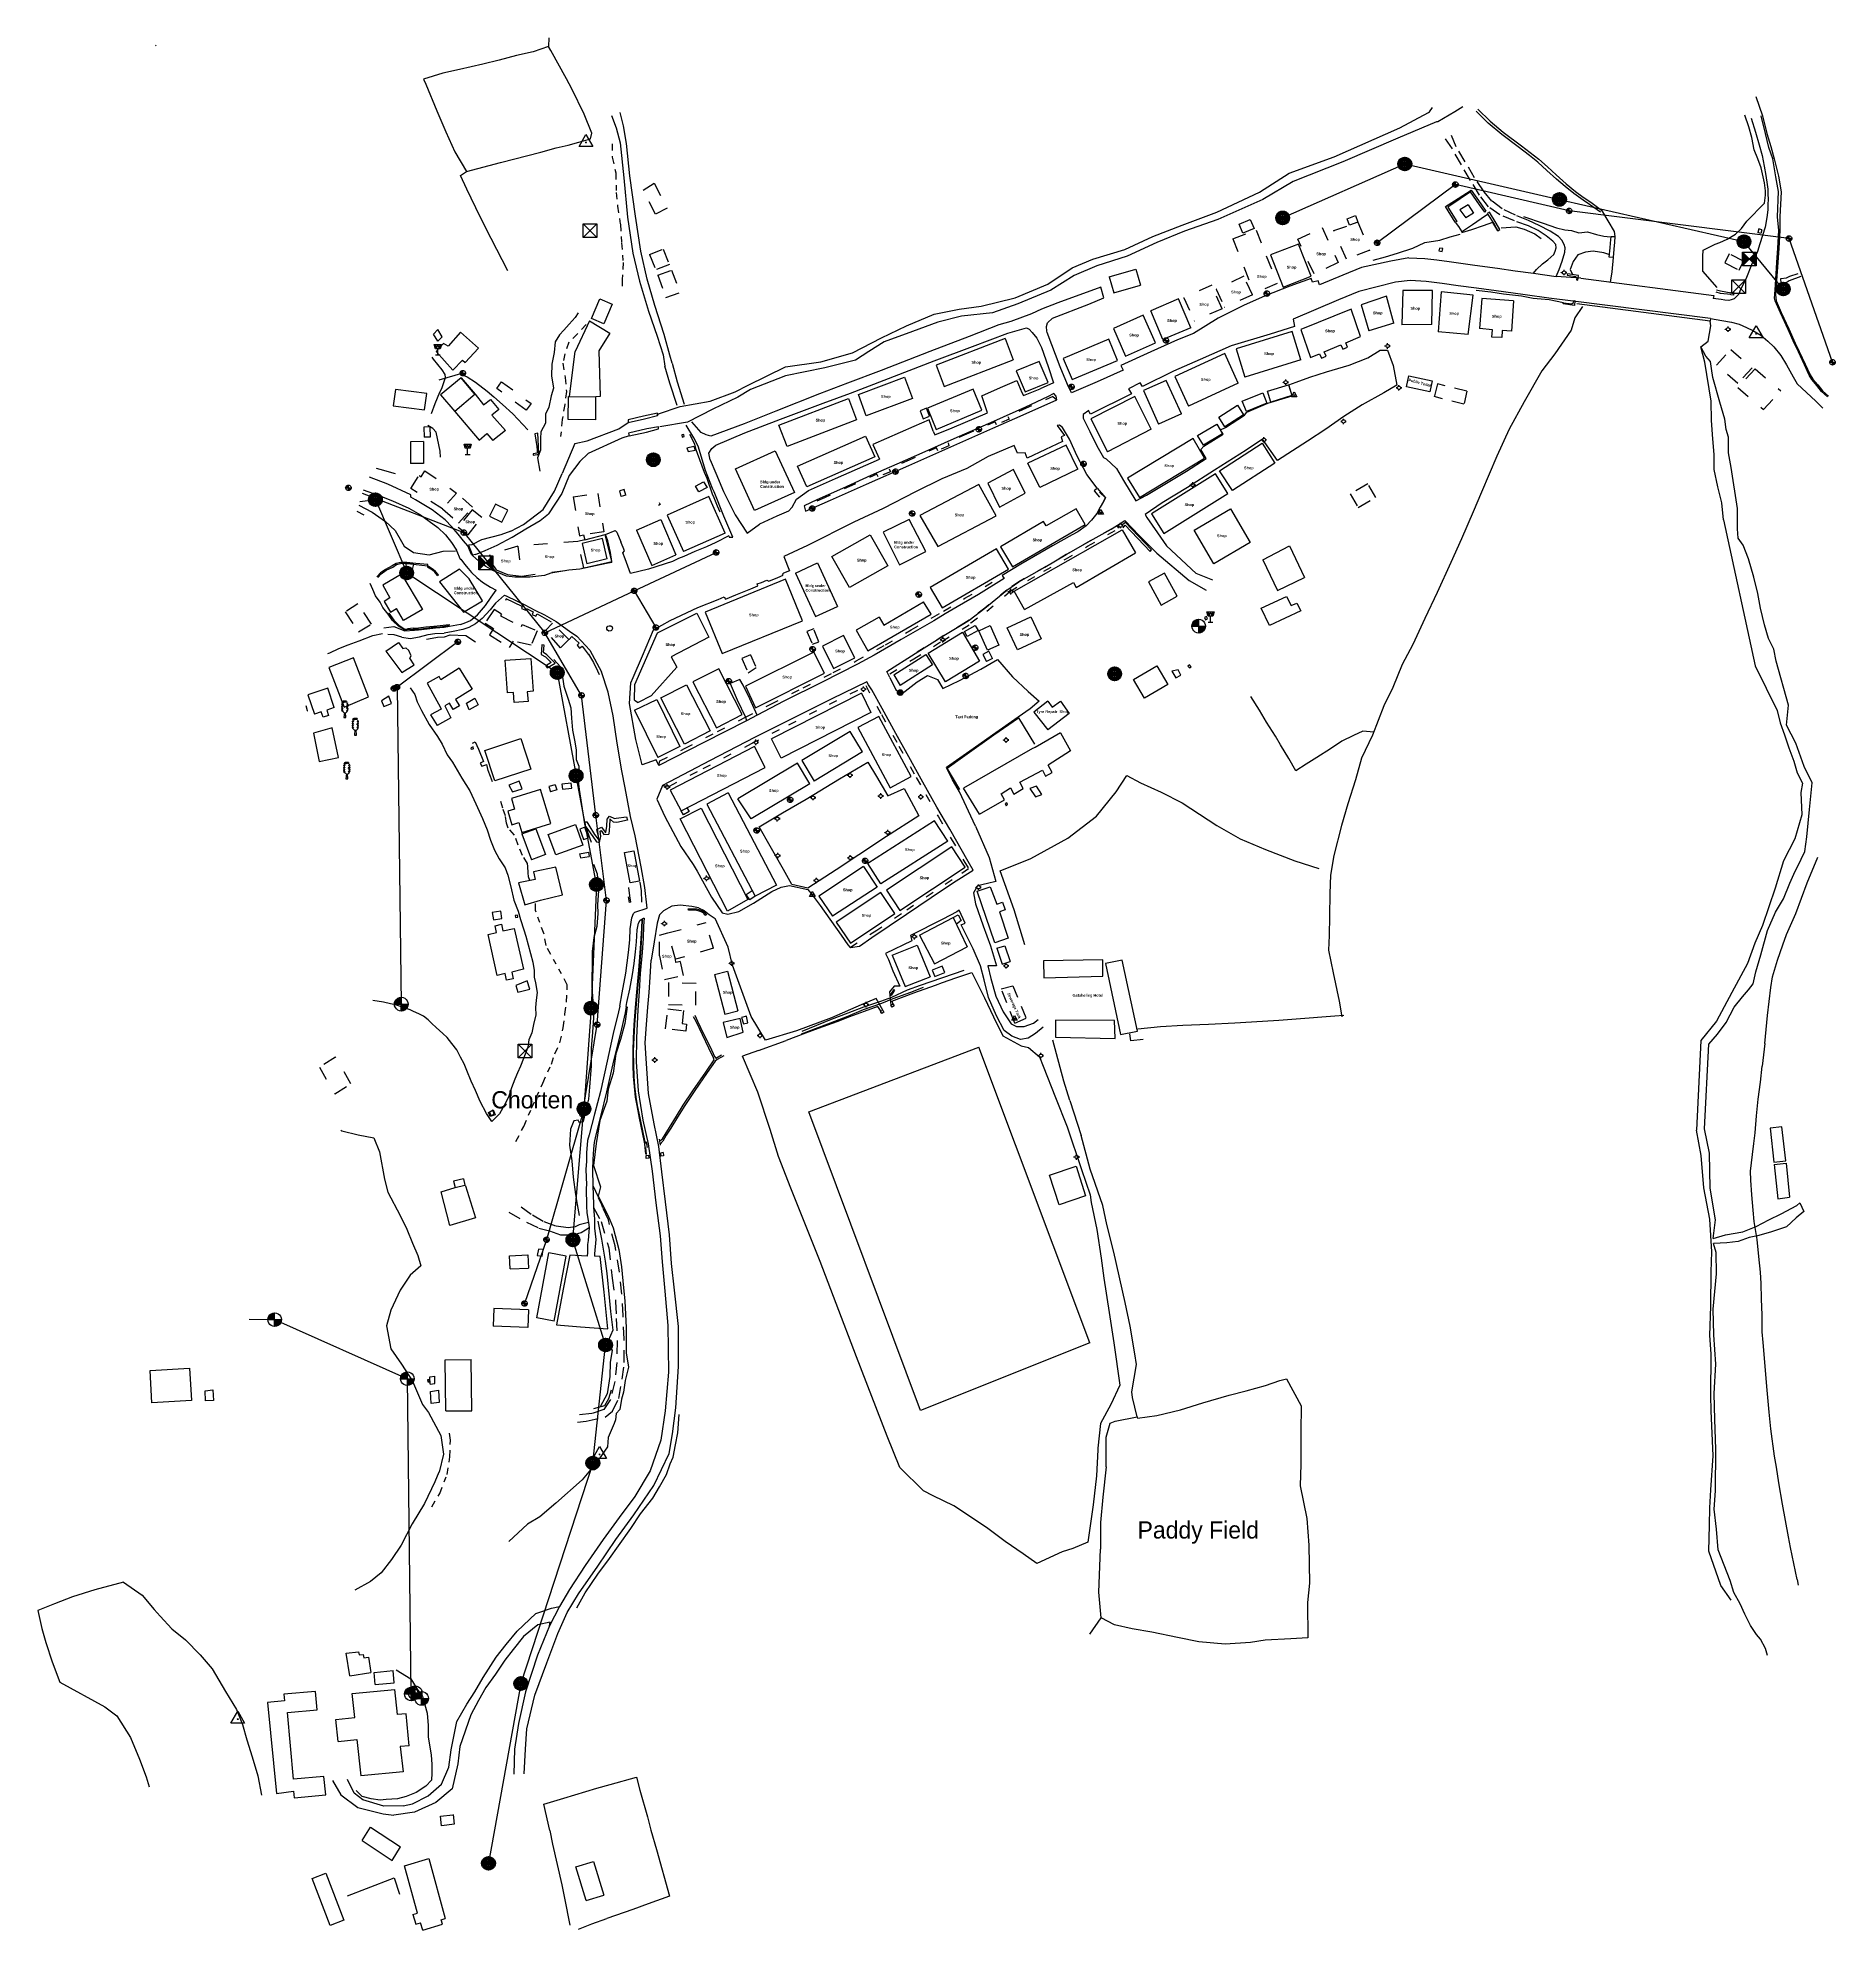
# Model space of a CAD drawing. Extents: x 324241 to 324894, y 3048252 to 3048939.
import ezdxf
from ezdxf.enums import TextEntityAlignment as Align

# ---------------------------------------------------------------- set-up
doc = ezdxf.new("R2010")
doc.units = 0
doc.header["$MEASUREMENT"] = 0
for name, pattern in [('06', [16, 5, -6, 5]), ('89', [0]), ('93', [0]), ('COUNTY_BOUNDARY_1', [15, 2.5, -2, 2, -2, 2, -2, 2.5]), ('CROSSED_LINE', [0]), ('FENCE_ON_BOUNDARY_3', [0]), ('GEOGRAPHICAL', [12.5, 4.5, -3.5, 4.5]), ('HUNDRED_BOUNDARY', [11.5, 3, -5.5, 3])]:
    doc.linetypes.add(name, pattern=pattern)
for name, color, linetype in [('BENCH_MARK', 255, 'Continuous'), ('BOUNDARY', 255, 'Continuous'), ('BUILDING', 255, 'Continuous'), ('DEFAULT', 255, 'Continuous'), ('Drainage', 255, 'Continuous'), ('ELECTRIC', 255, 'Continuous'), ('ELECTRIC_POLE', 255, 'Continuous'), ('MUNICIPAL_BOUNDARY', 255, 'Continuous'), ('RELIEF', 255, 'Continuous'), ('ROADFURN', 255, 'Continuous'), ('SEWERAGE', 255, 'Continuous'), ('SURVEY', 255, 'Continuous'), ('SURVEY_STATION', 255, 'Continuous'), ('TELECOM', 255, 'Continuous'), ('VEGETN', 255, 'Continuous'), ('WATER', 255, 'Continuous'), ('WATER_TAP', 255, 'Continuous')]:
    doc.layers.add(name, color=color, linetype=linetype)
doc.layers.add('ROAD', color=6, linetype='Continuous', lineweight=30)

# ---------------------------------------------------------------- blocks, each defined once
blk = doc.blocks.new('035')
at = {"color": 0, "linetype": 'Continuous'}
for p, q in [((-0.5, -0.29), (0, 0.58)), ((-0.03, 0), (-0.02, 0.02)), ((-0.02, -0.02), (-0.03, 0)), ((-0.03, 0), (0.03, 0)), ((-0.02, 0.02), (0, 0.03)), ((0.02, 0.02), (-0.02, -0.02)), ((-0.02, 0.02), (0.02, -0.02)), ((0, 0.58), (0.5, -0.29)), ((0, 0.03), (0.02, 0.02)), ((0, -0.03), (0, 0.03)), ((0.02, 0.02), (0.03, 0)), ((0.03, 0), (0.02, -0.02)), ((0.5, -0.29), (-0.5, -0.29)), ((0, -0.03), (-0.02, -0.02)), ((0.02, -0.02), (0, -0.03))]:
    blk.add_line(p, q, dxfattribs=at)
blk = doc.blocks.new('S014')
at = {"color": 0, "linetype": 'Continuous'}
for p, q in [((-0.5, -0.5), (-0.5, 0.5)), ((-0.5, 0.5), (0.5, 0.5)), ((-0.5, -0.5), (0.5, 0.5)), ((0.5, -0.5), (-0.5, 0.5)), ((-0.45, -0.4), (-0.45, 0.4)), ((-0.45, 0.4), (-0.05, 0)), ((-0.05, 0), (-0.45, -0.4)), ((-0.4, -0.3), (-0.4, 0.3)), ((-0.4, 0.3), (-0.1, 0)), ((-0.1, 0), (-0.4, -0.3)), ((-0.35, -0.2), (-0.35, 0.2)), ((-0.35, 0.2), (-0.15, 0)), ((-0.15, 0), (-0.35, -0.2)), ((-0.3, -0.1), (-0.3, 0.1)), ((-0.3, 0.1), (-0.2, 0)), ((-0.2, 0), (-0.3, -0.1)), ((-0.26, -0.02), (-0.26, 0.02)), ((-0.26, 0.02), (-0.24, 0)), ((-0.24, 0), (-0.26, -0.02)), ((0.45, 0.4), (0.05, 0)), ((0.05, 0), (0.45, -0.4)), ((0.4, 0.3), (0.1, 0)), ((0.1, 0), (0.4, -0.3)), ((0.35, 0.2), (0.15, 0)), ((0.15, 0), (0.35, -0.2)), ((0.3, 0.1), (0.2, 0)), ((0.2, 0), (0.3, -0.1)), ((0.26, 0.02), (0.24, 0)), ((0.24, 0), (0.26, -0.02)), ((0.26, -0.02), (0.26, 0.02)), ((0.3, -0.1), (0.3, 0.1)), ((0.35, -0.2), (0.35, 0.2)), ((0.4, -0.3), (0.4, 0.3)), ((0.45, -0.4), (0.45, 0.4)), ((0.5, 0.5), (0.5, -0.5)), ((0.5, -0.5), (-0.5, -0.5))]:
    blk.add_line(p, q, dxfattribs=at)
blk = doc.blocks.new('S038')
at = {"color": 0, "linetype": 'Continuous'}
for p, q in [((-0.5, 0), (0, 0.5)), ((-0.5, 0), (-0.48, 0.13)), ((-0.48, -0.13), (-0.5, 0)), ((0, -0.5), (-0.5, 0)), ((-0.5, 0), (0.5, 0)), ((-0.48, -0.13), (0.13, 0.48)), ((-0.48, 0.13), (-0.43, 0.25)), ((0.13, -0.48), (-0.48, 0.13)), ((-0.48, 0.13), (0.48, 0.13)), ((0.25, 0.43), (-0.43, -0.25)), ((-0.43, 0.25), (-0.35, 0.35)), ((0.43, 0.25), (-0.43, 0.25)), ((-0.43, 0.25), (0.25, -0.43)), ((-0.35, 0.35), (-0.25, 0.43)), ((-0.35, -0.35), (0.35, 0.35)), ((0.35, -0.35), (-0.35, 0.35)), ((-0.35, 0.35), (0.35, 0.35)), ((-0.35, -0.35), (-0.35, 0.35)), ((-0.25, 0.43), (-0.13, 0.48)), ((0.43, -0.25), (-0.25, 0.43)), ((-0.25, 0.43), (-0.25, -0.43)), ((-0.25, -0.43), (0.43, 0.25)), ((-0.13, 0.48), (0, 0.5)), ((-0.13, -0.48), (-0.13, 0.48)), ((-0.13, 0.48), (0.48, -0.13)), ((0.48, 0.13), (-0.13, -0.48)), ((0, 0.5), (0.13, 0.48)), ((0.5, 0), (0, 0.5)), ((0, 0.5), (0, -0.5)), ((0, -0.5), (0.5, 0)), ((0.13, 0.48), (0.25, 0.43)), ((0.13, 0.48), (0.13, -0.48)), ((0.25, 0.43), (0.35, 0.35)), ((0.25, -0.43), (0.25, 0.43)), ((0.35, 0.35), (0.43, 0.25)), ((0.35, 0.35), (0.35, -0.35)), ((0.43, 0.25), (0.48, 0.13)), ((0.48, 0.13), (0.5, 0)), ((0.5, 0), (0.48, -0.13)), ((-0.43, -0.25), (-0.48, -0.13)), ((0.48, -0.13), (-0.48, -0.13)), ((-0.35, -0.35), (-0.43, -0.25)), ((-0.43, -0.25), (0.43, -0.25)), ((-0.25, -0.43), (-0.35, -0.35)), ((0.35, -0.35), (-0.35, -0.35)), ((-0.13, -0.48), (-0.25, -0.43)), ((0, -0.5), (-0.13, -0.48)), ((0.13, -0.48), (0, -0.5)), ((0.25, -0.43), (0.13, -0.48)), ((0.35, -0.35), (0.25, -0.43)), ((0.43, -0.25), (0.35, -0.35)), ((0.48, -0.13), (0.43, -0.25))]:
    blk.add_line(p, q, dxfattribs=at)
blk = doc.blocks.new('048')
at = {"color": 0, "linetype": 'Continuous'}
for p, q in [((0, 0.5), (-0.5, 0)), ((-0.5, 0), (-0.48, 0.13)), ((-0.48, -0.13), (-0.5, 0)), ((-0.5, 0), (0.5, 0)), ((-0.48, 0.13), (-0.43, 0.25)), ((0, 0.13), (-0.48, 0.13)), ((-0.43, 0.25), (-0.35, 0.35)), ((-0.43, 0), (-0.43, 0.25)), ((-0.43, 0.25), (0, 0.25)), ((-0.35, 0.35), (-0.25, 0.43)), ((0, 0.35), (-0.35, 0)), ((-0.35, 0), (-0.35, 0.35)), ((-0.35, 0.35), (0, 0.35)), ((-0.25, 0.43), (-0.13, 0.48)), ((-0.25, 0), (-0.25, 0.43)), ((-0.25, 0.43), (0, 0.43)), ((0, 0.25), (-0.25, 0)), ((-0.13, 0.48), (0, 0.5)), ((-0.13, 0.48), (-0.13, 0)), ((-0.13, 0), (0, 0.13)), ((0, 0.5), (0.13, 0.48)), ((0, -0.5), (0, 0.5)), ((0.13, 0), (0, -0.13)), ((0, -0.25), (0.25, 0)), ((0.35, 0), (0, -0.35)), ((0, -0.5), (0.5, 0)), ((0.13, 0.48), (0.25, 0.43)), ((0.13, -0.48), (0.13, 0)), ((0.25, 0.43), (0.35, 0.35)), ((0.25, 0), (0.25, -0.43)), ((0.35, 0.35), (0.43, 0.25)), ((0.35, -0.35), (0.35, 0)), ((0.43, 0.25), (0.48, 0.13)), ((0.43, 0), (0.43, -0.25)), ((0.48, 0.13), (0.5, 0)), ((0.5, 0), (0.48, -0.13)), ((-0.43, -0.25), (-0.48, -0.13)), ((-0.35, -0.35), (-0.43, -0.25)), ((-0.25, -0.43), (-0.35, -0.35)), ((-0.13, -0.48), (-0.25, -0.43)), ((0, -0.5), (-0.13, -0.48)), ((0, -0.13), (0.48, -0.13)), ((0.43, -0.25), (0, -0.25)), ((0, -0.35), (0.35, -0.35)), ((0.25, -0.43), (0, -0.43)), ((0.13, -0.48), (0, -0.5)), ((0.25, -0.43), (0.13, -0.48)), ((0.35, -0.35), (0.25, -0.43)), ((0.43, -0.25), (0.35, -0.35)), ((0.48, -0.13), (0.43, -0.25))]:
    blk.add_line(p, q, dxfattribs=at)
blk = doc.blocks.new('051')
at = {"color": 0, "linetype": 'Continuous'}
for p, q in [((-0.5, -0.02), (-0.5, 0.02)), ((-0.5, 0.02), (-0.3, 0.02)), ((-0.5, 0), (-0.3, 0)), ((-0.3, 0), (-0.28, 0.11)), ((-0.28, -0.11), (-0.3, 0)), ((-0.28, 0.11), (-0.21, 0.21)), ((-0.21, 0.21), (-0.11, 0.28)), ((-0.11, 0.28), (0, 0.3)), ((0, 0.3), (0, 0.5)), ((0, 0.3), (0.11, 0.28)), ((0.11, 0.28), (0.21, 0.21)), ((0.21, 0.21), (0.28, 0.11)), ((0.28, 0.11), (0.3, 0)), ((0.3, 0), (0.28, -0.11)), ((0.5, 0.02), (0.3, 0.02)), ((0.5, 0), (0.3, 0)), ((-0.3, -0.02), (-0.5, -0.02)), ((-0.21, -0.21), (-0.28, -0.11)), ((-0.11, -0.28), (-0.21, -0.21)), ((0, -0.3), (-0.11, -0.28)), ((0.11, -0.28), (0, -0.3)), ((0, -0.5), (0, -0.3)), ((0.21, -0.21), (0.11, -0.28)), ((0.28, -0.11), (0.21, -0.21)), ((0.3, -0.02), (0.5, -0.02))]:
    blk.add_line(p, q, dxfattribs=at)
blk = doc.blocks.new('S004')
at = {"color": 0, "linetype": 'Continuous'}
for p, q in [((-0.5, -0.5), (-0.5, 0.5)), ((-0.5, 0.5), (0.5, 0.5)), ((-0.5, -0.5), (0.5, 0.5)), ((0.5, -0.5), (-0.5, 0.5)), ((0.5, 0.5), (0.5, -0.5)), ((0.5, -0.5), (-0.5, -0.5))]:
    blk.add_line(p, q, dxfattribs=at)
blk = doc.blocks.new('116')
at = {"color": 0, "linetype": 'Continuous'}
for p, q in [((-0.23, 0.59), (-0.35, 1)), ((-0.35, 1), (0.35, 1)), ((-0.23, 0.94), (-0.12, 0.65)), ((0, 0.59), (-0.23, 0.59)), ((-0.23, 0), (0.23, 0)), ((-0.12, 0.65), (0, 0.94)), ((0, 0.94), (0.12, 0.65)), ((0, 0), (0, 0.59)), ((0.23, 0.59), (0, 0.59)), ((0.12, 0.65), (0.23, 0.94)), ((0.35, 1), (0.23, 0.59))]:
    blk.add_line(p, q, dxfattribs=at)
blk = doc.blocks.new('S081')
at = {"color": 0, "linetype": 'Continuous'}
for p, q in [((-0.148, 0.698), (-0.178, 0.798)), ((-0.158, 0.598), (-0.178, 0.688)), ((-0.148, 0.468), (-0.178, 0.578)), ((-0.158, 0.378), (-0.178, 0.478)), ((-0.138, 0.818), (-0.158, 0.898)), ((-0.108, 0.518), (-0.158, 0.598)), ((-0.108, 0.328), (-0.158, 0.378)), ((-0.098, 0.618), (-0.148, 0.698)), ((-0.098, 0.398), (-0.148, 0.468)), ((-0.098, 0.748), (-0.138, 0.818)), ((-0.098, 0.838), (-0.128, 0.948)), ((-0.048, 0.288), (-0.108, 0.328)), ((-0.058, 0.838), (-0.098, 0.978)), ((-0.038, 0.878), (-0.058, 0.998)), ((-0.028, 0.298), (-0.058, -0.002)), ((0.002, 0.878), (0.022, 0.998)), ((0.062, -0.002), (0.032, 0.298)), ((0.052, 0.888), (0.082, 0.998)), ((0.052, 0.288), (0.112, 0.338)), ((0.082, 0.598), (0.152, 0.698)), ((0.102, 0.878), (0.122, 0.958)), ((0.102, 0.398), (0.142, 0.448)), ((0.112, 0.758), (0.142, 0.818)), ((0.112, 0.518), (0.152, 0.588)), ((0.112, 0.338), (0.152, 0.398)), ((0.142, 0.818), (0.162, 0.878)), ((0.142, 0.448), (0.182, 0.578)), ((0.152, 0.698), (0.182, 0.798)), ((0.152, 0.588), (0.182, 0.698)), ((0.152, 0.398), (0.182, 0.478)), ((-0.058, -0.002), (0.062, -0.002))]:
    blk.add_line(p, q, dxfattribs=at)
blk = doc.blocks.new('S022')
at = {"color": 0, "linetype": 'Continuous'}
for p, q in [((-0.498, -0.286), (0.002, 0.584)), ((-0.078, 0.004), (0.062, 0.064)), ((-0.078, 0.004), (-0.068, 0.034)), ((-0.068, -0.026), (-0.078, 0.004)), ((0.082, 0.004), (-0.078, 0.004)), ((0.062, -0.056), (-0.078, 0.004)), ((-0.068, 0.034), (-0.058, 0.064)), ((0.002, 0.084), (-0.058, -0.056)), ((-0.058, 0.064), (-0.028, 0.074)), ((0.002, -0.076), (-0.058, 0.064)), ((-0.058, 0.064), (0.062, 0.064)), ((-0.058, -0.056), (-0.058, 0.064)), ((-0.058, 0.064), (0.082, 0.004)), ((0.082, 0.004), (-0.058, -0.056)), ((-0.028, 0.074), (0.002, 0.084)), ((0.002, 0.584), (0.502, -0.286)), ((0.002, 0.084), (0.032, 0.074)), ((0.002, -0.076), (0.002, 0.084)), ((0.062, -0.056), (0.002, 0.084)), ((0.062, 0.064), (0.002, -0.076)), ((0.032, 0.074), (0.062, 0.064)), ((0.062, 0.064), (0.072, 0.034)), ((0.062, 0.064), (0.062, -0.056)), ((0.072, 0.034), (0.082, 0.004)), ((0.082, 0.004), (0.072, -0.026)), ((0.502, -0.286), (-0.498, -0.286)), ((-0.058, -0.056), (-0.068, -0.026)), ((-0.028, -0.066), (-0.058, -0.056)), ((-0.058, -0.056), (0.062, -0.056)), ((0.002, -0.076), (-0.028, -0.066)), ((0.032, -0.066), (0.002, -0.076)), ((0.062, -0.056), (0.032, -0.066)), ((0.072, -0.026), (0.062, -0.056))]:
    blk.add_line(p, q, dxfattribs=at)
blk = doc.blocks.new('S069')
at = {"color": 0, "linetype": 'Continuous'}
for p, q in [((-0.5, -0.02), (-0.5, 0.02)), ((-0.5, 0.02), (-0.3, 0.02)), ((-0.5, 0), (-0.3, 0)), ((-0.3, 0), (-0.28, 0.11)), ((-0.28, -0.11), (-0.3, 0)), ((-0.28, 0.11), (-0.21, 0.21)), ((-0.21, 0.21), (-0.11, 0.28)), ((-0.11, 0.28), (0, 0.3)), ((0, 0.3), (0, 0.5)), ((0, 0.3), (0.11, 0.28)), ((0.11, 0.28), (0.21, 0.21)), ((0.21, 0.21), (0.28, 0.11)), ((0.28, 0.11), (0.3, 0)), ((0.3, 0), (0.28, -0.11)), ((0.5, 0.02), (0.3, 0.02)), ((0.5, 0), (0.3, 0)), ((-0.3, -0.02), (-0.5, -0.02)), ((-0.21, -0.21), (-0.28, -0.11)), ((-0.11, -0.28), (-0.21, -0.21)), ((0, -0.3), (-0.11, -0.28)), ((0.11, -0.28), (0, -0.3)), ((0, -0.5), (0, -0.3)), ((0.21, -0.21), (0.11, -0.28)), ((0.28, -0.11), (0.21, -0.21)), ((0.3, -0.02), (0.5, -0.02))]:
    blk.add_line(p, q, dxfattribs=at)
blk = doc.blocks.new('S036')
at = {"color": 0, "linetype": 'Continuous'}
for p, q in [((0, 0.5), (-0.5, 0)), ((-0.5, 0), (-0.48, 0.13)), ((-0.48, -0.13), (-0.5, 0)), ((-0.5, 0), (0.5, 0)), ((-0.48, 0.13), (-0.43, 0.25)), ((0, 0.13), (-0.48, 0.13)), ((-0.43, 0.25), (-0.35, 0.35)), ((-0.43, 0), (-0.43, 0.25)), ((-0.43, 0.25), (0, 0.25)), ((-0.35, 0.35), (-0.25, 0.43)), ((0, 0.35), (-0.35, 0)), ((-0.35, 0), (-0.35, 0.35)), ((-0.35, 0.35), (0, 0.35)), ((-0.25, 0.43), (-0.13, 0.48)), ((-0.25, 0), (-0.25, 0.43)), ((-0.25, 0.43), (0, 0.43)), ((0, 0.25), (-0.25, 0)), ((-0.13, 0.48), (0, 0.5)), ((-0.13, 0.48), (-0.13, 0)), ((-0.13, 0), (0, 0.13)), ((0, 0.5), (0.13, 0.48)), ((0, -0.5), (0, 0.5)), ((0.13, 0), (0, -0.13)), ((0, -0.25), (0.25, 0)), ((0.35, 0), (0, -0.35)), ((0, -0.5), (0.5, 0)), ((0.13, 0.48), (0.25, 0.43)), ((0.13, -0.48), (0.13, 0)), ((0.25, 0.43), (0.35, 0.35)), ((0.25, 0), (0.25, -0.43)), ((0.35, 0.35), (0.43, 0.25)), ((0.35, -0.35), (0.35, 0)), ((0.43, 0.25), (0.48, 0.13)), ((0.43, 0), (0.43, -0.25)), ((0.48, 0.13), (0.5, 0)), ((0.5, 0), (0.48, -0.13)), ((-0.43, -0.25), (-0.48, -0.13)), ((-0.35, -0.35), (-0.43, -0.25)), ((-0.25, -0.43), (-0.35, -0.35)), ((-0.13, -0.48), (-0.25, -0.43)), ((0, -0.5), (-0.13, -0.48)), ((0, -0.13), (0.48, -0.13)), ((0.43, -0.25), (0, -0.25)), ((0, -0.35), (0.35, -0.35)), ((0.25, -0.43), (0, -0.43)), ((0.13, -0.48), (0, -0.5)), ((0.25, -0.43), (0.13, -0.48)), ((0.35, -0.35), (0.25, -0.43)), ((0.43, -0.25), (0.35, -0.35)), ((0.48, -0.13), (0.43, -0.25))]:
    blk.add_line(p, q, dxfattribs=at)

msp = doc.modelspace()

# ---------------------------------------------------------------- linework, layer by layer
at = {"layer": 'BOUNDARY', "color": 3, "linetype": '93'}
for p, q in [((324426.31, 3048939.28, 2575.84), (324426.2, 3048936.11, 2576.56)), ((324283.59, 3048936.61, 2580.96), (324283.34, 3048936.35, 2581.08)), ((324437.19, 3048901.4, 2576.54), (324441.39, 3048902.56, 2576.71)), ((324394.17, 3048889.24, 2576.65), (324396.42, 3048890.73, 2576.42)), ((324550.98, 3048589.35, 2562.85), (324551.3, 3048588.39, 2562.76)), ((324546.83, 3048586, 2562.87), (324546.87, 3048585.57, 2562.75)), ((324502.5, 3048571.43, 2563.07), (324512.57, 3048575.08, 2563.01)), ((324868.15, 3048573.91, 2560.08), (324867.22, 3048565.76, 2560.21)), ((324615.68, 3048553.28, 2561.46), (324619.74, 3048540.52, 2561.13)), ((324640.07, 3048438.31, 2560.24), (324640.23, 3048437.82, 2560.21)), ((324628.86, 3048420.16, 2560.17), (324628.85, 3048430.91, 2560.22)), ((324879.96, 3048379.23, 2558.37), (324880.35, 3048377.25, 2558.32)), ((324622.85, 3048359.44, 2559.43), (324627.05, 3048365.3, 2559.48)), ((324426.62, 3048288.1, 2564.2), (324427.65, 3048283.09, 2564.26)), ((324432.03, 3048263.54, 2564.8), (324433.97, 3048253.71, 2564.98))]:
    msp.add_line(p, q, dxfattribs=at)
at = {"layer": 'BOUNDARY', "color": 3, "linetype": 'Continuous'}
for p, q in [((324439.35, 3048756.94, 2570.59), (324446.79, 3048758.91, 2570.87)), ((324449.14, 3048749.04, 2570.74), (324446.79, 3048758.91, 2570.87)), ((324439.17, 3048746.73, 2570.79), (324449.14, 3048749.04, 2570.74)), ((324377.09, 3048724.88, 2578.13), (324374.88, 3048724.62, 2578.59)), ((324622.87, 3048465.27, 2560.26), (324582.57, 3048572.6, 2562.01))]:
    msp.add_line(p, q, dxfattribs=at)
at = {"layer": 'BOUNDARY', "color": 3, "linetype": 'CROSSED_LINE'}
msp.add_line((324502.5, 3048571.43, 2563.07), (324496.69, 3048569.33, 2563.3), dxfattribs=at)
at = {"layer": 'BOUNDARY', "color": 3, "linetype": '93'}
for points in [[(324441.39, 3048902.56, 2576.71), (324441.88, 3048904.67, 2576.61), (324439.16, 3048911.58, 2576.55), (324434.65, 3048920.79, 2576.57), (324432.71, 3048924.43, 2576.37), (324426.97, 3048934.64, 2576.41), (324426.2, 3048936.11, 2576.56), (324420.56, 3048934.2, 2576.84), (324414.52, 3048932.86, 2576.84), (324408.3, 3048931.22, 2576.85), (324402.28, 3048929.69, 2576.91), (324393.86, 3048927.8, 2576.93), (324387.81, 3048926.44, 2577.05), (324380.78, 3048924.3, 2577.21), (324381.6, 3048922.4, 2576.97), (324385.58, 3048912.81, 2576.92), (324388.85, 3048905.14, 2576.88), (324392.12, 3048897.83, 2576.75), (324396.42, 3048890.73, 2576.42), (324408.68, 3048894.02, 2576.7), (324423.35, 3048897.78, 2576.48), (324429, 3048899.32, 2576.47), (324433.26, 3048900.35, 2576.5), (324437.19, 3048901.4, 2576.54)], [(324411.43, 3048854.59, 2575.96), (324405.33, 3048866.4, 2576.19), (324401.29, 3048874.29, 2576.4), (324396.45, 3048884.36, 2576.48), (324394.17, 3048889.24, 2576.65)], [(324383.7, 3048802.79, 2578.01), (324385, 3048806.51, 2577.78), (324386.68, 3048810.52, 2577.77), (324387.39, 3048811.9, 2577.59), (324388.78, 3048815.86, 2577.66), (324388.57, 3048816.99, 2577.7), (324387.47, 3048818.74, 2577.78), (324384.4, 3048822.59, 2577.79), (324383.95, 3048823.29, 2577.82)], [(324386.93, 3048787, 2575.23), (324386.78, 3048789.17, 2575.83), (324385.37, 3048796.04, 2577.03), (324384.09, 3048797.43, 2577.22), (324382.35, 3048798.51, 2577.78)], [(324363.49, 3048782.92, 2575.63), (324364.84, 3048782.54, 2575.59), (324370.42, 3048781.06, 2575.53)], [(324726.06, 3048687.01, 2562.54), (324722.17, 3048687.46, 2561.67), (324718.68, 3048685.9, 2561.64), (324714.52, 3048683.81, 2561.74), (324710.34, 3048681, 2561.66), (324705.43, 3048677.9, 2561.59), (324701.56, 3048675.42, 2561.48), (324697.77, 3048672.97, 2561.55), (324695.2, 3048677.54, 2561.55), (324692.25, 3048682.4, 2561.68), (324690.39, 3048685.65, 2561.68), (324687.12, 3048690.65, 2561.76), (324684.59, 3048695.03, 2561.77), (324681.39, 3048700.01, 2561.97)], [(324599.28, 3048609.85, 2562.56), (324595.46, 3048622.48, 2563.28), (324590.33, 3048636.66, 2563.07), (324601.44, 3048641.19, 2563.18), (324614.95, 3048648.5, 2562.93), (324625.32, 3048656.56, 2562.68), (324632.42, 3048665.37, 2562.48), (324636.32, 3048671.29, 2562.59), (324641.36, 3048668.65, 2562.5), (324648.86, 3048665.3, 2562.3), (324656.41, 3048661.44, 2562.15), (324669.03, 3048653.11, 2561.88), (324677.53, 3048648.32, 2561.76), (324686.72, 3048644.42, 2561.54), (324697.44, 3048640.29, 2561.13), (324706.16, 3048637.54, 2561.13)], [(324868.15, 3048573.91, 2560.08), (324869.23, 3048584.12, 2560.09), (324870.37, 3048594.27, 2560.27), (324870.97, 3048598.21, 2560.23), (324872.84, 3048604.26, 2560.42), (324874.71, 3048609.84, 2560.37), (324876.04, 3048613.62, 2560.4), (324879.42, 3048621.15, 2560.5), (324883.55, 3048632.35, 2560.68), (324887.45, 3048641.62, 2560.64)], [(324550.98, 3048589.35, 2562.85), (324558.98, 3048592.36, 2562.69), (324566.79, 3048595.2, 2562.46), (324569.38, 3048596.12, 2562.45)], [(324546.83, 3048586, 2562.87), (324545.84, 3048587.37, 2562.98), (324540.93, 3048585.64, 2562.89), (324535.56, 3048583.66, 2563), (324530.9, 3048581.87, 2563.06), (324524.14, 3048579.43, 2562.94), (324519.54, 3048577.7, 2562.98), (324512.57, 3048575.08, 2563.01)], [(324640.35, 3048579.34, 2561.64), (324648.61, 3048580.08, 2561.63), (324656.72, 3048580.57, 2561.5), (324666.01, 3048580.95, 2561.41), (324675.57, 3048581.42, 2561.24), (324681.64, 3048581.79, 2561.2), (324691.55, 3048582.42, 2561.18), (324697.92, 3048582.91, 2561.04), (324711.98, 3048584.04, 2560.88), (324715.25, 3048584.27, 2559.88)], [(324615.68, 3048553.28, 2561.46), (324613.45, 3048560.3, 2561.64), (324609.51, 3048575.22, 2561.84)], [(324879.96, 3048379.23, 2558.37), (324878.75, 3048385.08, 2558.4), (324877.55, 3048390.93, 2558.47), (324876.84, 3048394.81, 2558.49), (324875.75, 3048400.74, 2558.51), (324874.68, 3048406.59, 2558.59), (324873.35, 3048414.34, 2558.58), (324872.39, 3048420.04, 2558.72), (324871.66, 3048424.06, 2558.78), (324870.4, 3048433.94, 2558.84), (324869.8, 3048440.04, 2558.77), (324869, 3048447.99, 2558.56), (324868.56, 3048453.78, 2558.74), (324868.07, 3048459.69, 2559.01), (324867.55, 3048465.38, 2558.98), (324867.28, 3048469.25, 2559.07), (324867.18, 3048475.24, 2558.94), (324867, 3048481.16, 2558.89), (324866.86, 3048486.81, 2558.97), (324866.59, 3048490.94, 2558.91), (324866.02, 3048496.59, 2559.03), (324865.45, 3048502.77, 2559.16), (324864.32, 3048509.28, 2559.53), (324863.94, 3048513.42, 2559.47), (324863.52, 3048519, 2559.29), (324863.08, 3048524.31, 2559.52), (324862.97, 3048527.53, 2559.53), (324863.68, 3048533.65, 2559.45), (324864.18, 3048537.63, 2559.46), (324864.64, 3048541.48, 2559.97), (324865.18, 3048547.69, 2559.91), (324865.84, 3048553.72, 2560.08), (324866.59, 3048559.89, 2560.16), (324867.22, 3048565.76, 2560.21)], [(324628.85, 3048430.91, 2560.22), (324630.31, 3048436.05, 2560.21), (324632.09, 3048436.73, 2560.51), (324640.07, 3048438.31, 2560.24), (324638.36, 3048445.32, 2560.34), (324638.15, 3048447.48, 2560.45), (324639.85, 3048457.34, 2560.36), (324639.21, 3048461.21, 2560.46), (324637.5, 3048471.32, 2560.52), (324635.78, 3048479.91, 2560.61), (324631.63, 3048498.19, 2560.54), (324629.02, 3048508.19, 2560.74), (324627.67, 3048515.16, 2561.04), (324622.97, 3048528.34, 2560.98), (324619.74, 3048540.52, 2561.13)], [(324640.23, 3048437.82, 2560.21), (324647.28, 3048438.83, 2560.01), (324655.85, 3048440.84, 2559.97), (324663.98, 3048443.42, 2560.02), (324673.5, 3048446.27, 2559.84), (324679.69, 3048447.84, 2559.76), (324686.78, 3048449.7, 2559.51), (324691.92, 3048451.57, 2559.51), (324694.38, 3048452.21, 2559.35), (324699.71, 3048442.33, 2559.01), (324699.55, 3048432.86, 2558.9), (324699.6, 3048421.21, 2558.9), (324699.28, 3048413.27, 2558.67), (324701.72, 3048401.4, 2558.81), (324702.48, 3048391.76, 2558.04), (324702.79, 3048377.98, 2558.21), (324702.05, 3048370.92, 2558.01), (324702.08, 3048358.07, 2559.21), (324695.9, 3048357.75, 2558.52), (324686.65, 3048357.2, 2558.93), (324681.27, 3048356.32, 2558.91), (324672.1, 3048355.75, 2558.98), (324662.47, 3048356.61, 2559.02), (324654.74, 3048358.16, 2559.36), (324645.44, 3048360.13, 2559.53), (324638.34, 3048361.31, 2559.5), (324631.92, 3048362.76, 2559.7), (324627.05, 3048365.3, 2559.48), (324626.14, 3048374.61, 2559.72), (324626.82, 3048390.26, 2559.89)], [(324442.69, 3048441.35, 2578.41), (324446.69, 3048442.48, 2577.84), (324448.05, 3048445.03, 2577.36), (324449.03, 3048448.17, 2577.15)], [(324628.86, 3048420.16, 2560.17), (324627.66, 3048409.11, 2559.99), (324626.78, 3048400, 2560.03), (324626.82, 3048390.26, 2559.89)], [(324426.62, 3048288.1, 2564.2), (324424.51, 3048297.63, 2564.45), (324431.71, 3048299.88, 2563.88), (324443.71, 3048303.41, 2563.33), (324448.53, 3048304.82, 2563.08), (324458.19, 3048307.46, 2562.72), (324459.32, 3048302.75, 2562.62), (324462.1, 3048293.08, 2562.74), (324463.41, 3048288.21, 2562.79), (324465.36, 3048281.14, 2562.94), (324470.09, 3048264.2, 2563.46), (324462.35, 3048261.39, 2563.82), (324456.83, 3048259.44, 2564.08), (324447.4, 3048256.1, 2564.53)], [(324427.65, 3048283.09, 2564.26), (324429.3, 3048275.71, 2564.56), (324430.97, 3048268.29, 2564.78), (324432.03, 3048263.54, 2564.8)], [(324437.04, 3048252.23, 2564.94), (324441.92, 3048254.21, 2564.73), (324447.4, 3048256.1, 2564.53)]]:
    msp.add_polyline3d(points, dxfattribs=at)
at = {"layer": 'BOUNDARY', "color": 3, "linetype": 'Continuous'}
for points in [[(324808.43, 3048875.96, 2562.83), (324804.47, 3048878.79, 2562.75), (324802.15, 3048880.34, 2562.69), (324798.85, 3048882.76, 2562.57), (324795.64, 3048885.24, 2562.5), (324792.53, 3048887.9, 2562.49), (324788.93, 3048891.14, 2562.87), (324785.66, 3048894.13, 2562.82), (324782.69, 3048896.51, 2562.77), (324778.53, 3048899.71, 2562.63), (324772.57, 3048904.12, 2562.9), (324767.61, 3048908.25, 2562.82), (324763.28, 3048912.63, 2562.36)], [(324763.92, 3048913.34, 2561.9), (324768.33, 3048908.96, 2562.41), (324773.13, 3048904.98, 2562.76), (324779.81, 3048900.09, 2561.73), (324782.98, 3048897.58, 2561.77), (324786.03, 3048895.17, 2561.89), (324789.17, 3048892.45, 2561.84), (324792.39, 3048889.5, 2562.21), (324796.03, 3048886.27, 2561.67), (324799.41, 3048883.45, 2562.56), (324802.18, 3048881.38, 2562.71), (324804.92, 3048879.53, 2562.8), (324808.87, 3048876.66, 2562.82)], [(324755.69, 3048872.29, 2563.97), (324752.2, 3048877.97, 2562.58), (324756.7, 3048880.87, 2563.21), (324761.48, 3048884, 2562.39), (324764.96, 3048879.03, 2563.17), (324766.85, 3048876.26, 2563.78), (324766.42, 3048875.94, 2563.34), (324764.47, 3048878.64, 2562.57), (324761.3, 3048883.32, 2562.53), (324757.48, 3048880.78, 2562.58), (324752.95, 3048877.76, 2562.65), (324756.33, 3048872.53, 2562.66), (324755.69, 3048872.29, 2563.97)], [(324755.69, 3048872.29, 2563.97), (324756.89, 3048870.7, 2565.8), (324758.13, 3048868.8, 2565.83)], [(324771.22, 3048869.19, 2566.73), (324769.32, 3048872.22, 2566.75), (324769.2, 3048872.26, 2565.63), (324765.88, 3048870.95, 2566.78), (324761.58, 3048869.58, 2566.68), (324758.01, 3048868.47, 2566.49)], [(324758.13, 3048868.8, 2565.83), (324758.38, 3048869.07, 2565.46), (324761.97, 3048871.49, 2565.41), (324765.1, 3048873.63, 2565.37), (324767.41, 3048875.24, 2565.4)], [(324812.41, 3048867.15, 2566.91), (324813.74, 3048867.1, 2567.02), (324813.54, 3048865, 2566.97), (324813.35, 3048862.55, 2566.97), (324813.13, 3048859.51, 2566.81), (324811.63, 3048859.65, 2566.8), (324811.99, 3048863.04, 2566.94), (324812.16, 3048864.7, 2566.91), (324812.41, 3048867.15, 2566.91)], [(324800.24, 3048851.29, 2567.62), (324800.48, 3048852.96, 2567.63), (324796.45, 3048853.52, 2567.4), (324796.39, 3048853.04, 2567.5), (324799.43, 3048852.61, 2567.52), (324799.85, 3048852.11, 2567.55), (324799.79, 3048851.35, 2567.63), (324800.24, 3048851.29, 2567.62)], [(324799.2, 3048843.79, 2567.63), (324799.01, 3048842.07, 2567.61), (324794.96, 3048842.62, 2567.62), (324795.04, 3048843.08, 2567.63), (324798.09, 3048842.69, 2567.45), (324798.62, 3048843.15, 2567.46), (324798.79, 3048843.84, 2567.63), (324799.2, 3048843.79, 2567.63)], [(324465.83, 3048802.04, 2567.07), (324465.73, 3048802.98, 2567.22), (324460.72, 3048801.82, 2567.13), (324455.07, 3048800.52, 2567.37), (324455.18, 3048799.57, 2567.42), (324461, 3048800.88, 2567.06), (324465.83, 3048802.04, 2567.07)], [(324422.27, 3048795.64, 2575.74), (324421.18, 3048795.47, 2576.7), (324421.92, 3048790.88, 2577.8), (324422.09, 3048789.49, 2577.82), (324422, 3048788.4, 2577.75), (324420.62, 3048788.17, 2577.76), (324420.64, 3048787.75, 2577.76), (324420.63, 3048787.7, 2576.92), (324422.08, 3048787.94, 2577.78), (324422.64, 3048787.88, 2575.91), (324422.55, 3048790.91, 2575.48), (324422.27, 3048795.64, 2575.74)], [(324466.18, 3048797.29, 2567.09), (324466.17, 3048798.03, 2567.12), (324461.95, 3048797.21, 2567.24), (324455.3, 3048795.66, 2567.16), (324455.45, 3048794.66, 2567.38), (324461.73, 3048795.98, 2567.15), (324466.18, 3048797.29, 2567.09)], [(324488.54, 3048766.99, 2568.99), (324487.64, 3048769.2, 2568.94), (324486.32, 3048772.16, 2568.8), (324485.78, 3048773.47, 2568.8), (324483.84, 3048779.2, 2568.52), (324482.87, 3048781.44, 2568.47), (324480.35, 3048788.3, 2568.53), (324479.89, 3048789.67, 2568.6), (324479.3, 3048791.7, 2568.11), (324477.59, 3048795.24, 2567.91)], [(324374.74, 3048748.73, 2575.79), (324372.55, 3048748.7, 2575.8), (324370.83, 3048748.34, 2575.95), (324369.37, 3048747.53, 2576), (324366.99, 3048746.18, 2576.17), (324365.13, 3048745, 2576.25), (324363.76, 3048743.48, 2576.41)], [(324364.19, 3048743.26, 2576.43), (324365.41, 3048744.55, 2576.25), (324367.16, 3048745.91, 2576.11), (324369.57, 3048747.02, 2575.97), (324370.91, 3048747.93, 2575.95), (324372.43, 3048748.28, 2575.89), (324374.25, 3048748.41, 2575.8)], [(324374.25, 3048748.41, 2575.8), (324374.71, 3048748.35, 2575.8), (324377.2, 3048748.14, 2575.78), (324378.04, 3048747.93, 2575.76), (324382.24, 3048747.43, 2575.64)], [(324382.24, 3048747.5, 2575.86), (324382.29, 3048748, 2575.88), (324377.98, 3048748.36, 2575.8), (324374.74, 3048748.73, 2575.79)], [(324385.86, 3048744.03, 2575.57), (324386.19, 3048744.26, 2575.57), (324385.06, 3048745.45, 2575.62), (324384.24, 3048746.2, 2575.63), (324382.24, 3048747.43, 2575.64), (324382.17, 3048747.04, 2575.64)], [(324385.86, 3048744.03, 2575.57), (324384.88, 3048745.23, 2575.62), (324384.06, 3048745.89, 2575.64), (324382.17, 3048747.04, 2575.64)], [(324367.89, 3048729.96, 2579.81), (324365.97, 3048732.37, 2579.76), (324365, 3048734.26, 2579.65), (324363.32, 3048736.63, 2579.75), (324362.31, 3048738.84, 2579.33), (324361.35, 3048741.03, 2578.89)], [(324416.66, 3048732.65, 2572.01), (324410.77, 3048735.51, 2571.86), (324410.53, 3048734.94, 2571.83)], [(324416.66, 3048732.65, 2572.01), (324416.38, 3048731.98, 2571.93), (324417.9, 3048731.32, 2571.9), (324418.23, 3048731.98, 2571.97), (324420.64, 3048730.73, 2571.96), (324420.23, 3048729.84, 2571.96), (324421.53, 3048729.24, 2571.93), (324422.04, 3048730.02, 2571.99), (324427.14, 3048727.14, 2571.98)], [(324377.02, 3048724.41, 2578.12), (324374.83, 3048724.22, 2578.55), (324373.79, 3048724.24, 2578.75), (324371.6, 3048725.57, 2579.04), (324369.49, 3048727.59, 2579.62), (324367.89, 3048729.96, 2579.81), (324368.18, 3048730.31, 2579.83), (324369.96, 3048727.7, 2579.59), (324371.87, 3048725.82, 2579.1), (324373.98, 3048724.43, 2578.75), (324374.88, 3048724.62, 2578.59)], [(324389.99, 3048725.73, 2575.71), (324386.85, 3048725.26, 2576.49), (324384.54, 3048725.05, 2576.87), (324381.72, 3048724.76, 2577.17), (324378.97, 3048724.37, 2577.64), (324377.02, 3048724.41, 2578.12)], [(324377.09, 3048724.88, 2578.13), (324378.9, 3048725.01, 2577.63), (324381.54, 3048725.27, 2577.27), (324384.45, 3048725.56, 2576.9), (324386.77, 3048725.79, 2576.51), (324390.05, 3048726.17, 2575.89), (324389.99, 3048725.73, 2575.71)], [(324433.66, 3048720.77, 2571.07), (324434.65, 3048721.86, 2571.01), (324437.32, 3048719.37, 2570.98), (324436.54, 3048718.66, 2571.02), (324437.46, 3048717.57, 2571.04), (324438.38, 3048718.31, 2570.99), (324440.53, 3048715.44, 2570.85), (324440.65, 3048715.44, 2570.1), (324442.49, 3048712.4, 2569.97), (324444.02, 3048709.33, 2569.98), (324444.58, 3048708.04, 2569.95)], [(324398.6, 3048683.03, 2579.91), (324399.57, 3048683.52, 2580.07), (324400.7, 3048680.91, 2580.04), (324402.58, 3048676.4, 2580.08), (324401.33, 3048675.82, 2580.04), (324401.96, 3048674.74, 2579.99), (324403.75, 3048675.28, 2580.1)], [(324405.79, 3048669.03, 2579.9), (324405.13, 3048670.91, 2579.9), (324404.28, 3048673.15, 2579.92), (324403.75, 3048675.28, 2580.1)], [(324455.27, 3048630.65, 2566.98), (324455.63, 3048627.59, 2566.94), (324456.02, 3048625.32, 2566.96), (324455.56, 3048625.19, 2567.45), (324455.22, 3048627.24, 2568.68)], [(324459.36, 3048632.6, 2566.67), (324459.84, 3048629.45, 2566.94), (324459.98, 3048625.36, 2566.67)], [(324477.1, 3048622.35, 2565.49), (324476.87, 3048622.89, 2565.51), (324478.81, 3048622.87, 2565.63), (324479.92, 3048622.83, 2565.69), (324481.03, 3048622.56, 2565.8), (324481.85, 3048622.28, 2565.85), (324482.86, 3048621.58, 2565.86), (324483.53, 3048620.72, 2565.89), (324482.98, 3048620.41, 2565.86), (324482.57, 3048621.25, 2565.82), (324481.61, 3048621.78, 2565.84), (324480.96, 3048622.03, 2565.75), (324479.91, 3048622.25, 2565.68), (324478.91, 3048622.4, 2565.61), (324477.1, 3048622.35, 2565.49)], [(324551.62, 3048593.63, 2563.01), (324550.4, 3048591.74, 2562.99), (324550.75, 3048591.44, 2562.94)], [(324551.62, 3048593.63, 2563.01), (324551.96, 3048593.33, 2563.01), (324550.75, 3048591.44, 2562.94)], [(324622.87, 3048465.27, 2560.26), (324561.32, 3048440.59, 2560.56), (324520.79, 3048549.11, 2562.45), (324582.57, 3048572.6, 2562.01)], [(324404.39, 3048548.93, 2583.43), (324406.11, 3048549.88, 2583.52), (324406.8, 3048548.1, 2583.34), (324404.96, 3048547.4, 2583.34), (324404.39, 3048548.93, 2583.43)], [(324353.1, 3048264.39, 2583.42), (324359.99, 3048267.02, 2583.38), (324370.14, 3048270.85, 2583.27), (324372.05, 3048264.92, 2583.38)]]:
    msp.add_polyline3d(points, dxfattribs=at)
at = {"layer": 'BOUNDARY', "color": 3, "linetype": 'CROSSED_LINE'}
for points in [[(324575.67, 3048666.28, 2564.13), (324571.05, 3048673.99, 2564.19), (324577.47, 3048678.59, 2563.98), (324588.06, 3048686.11, 2564.01), (324597.02, 3048692.3, 2563.92), (324602.77, 3048682.7, 2563.59)], [(324542.27, 3048676.15, 2564.65), (324545.35, 3048670.91, 2564.56), (324549.44, 3048663.96, 2564.52), (324555.41, 3048666.6, 2564.46), (324558.84, 3048660.31, 2564.55), (324560.77, 3048656.66, 2564.46), (324549.02, 3048649.13, 2564.73), (324538.97, 3048642.54, 2564.6), (324530.71, 3048637.09, 2564.62), (324520.47, 3048630.4, 2564.56), (324514.63, 3048631.68, 2564.76), (324511.52, 3048637.16, 2564.97), (324506.68, 3048645.66, 2564.9), (324502.68, 3048652.68, 2565.15), (324511.27, 3048657.7, 2564.88), (324519.87, 3048662.75, 2564.94), (324531.97, 3048670.09, 2564.77), (324542.27, 3048676.15, 2564.65)], [(324569.38, 3048596.12, 2562.45), (324574.2, 3048597.83, 2562.65), (324579.97, 3048599.73, 2562.44), (324584.66, 3048590.53, 2562.58), (324587.94, 3048583.67, 2562.3), (324591.29, 3048576.75, 2562.13), (324598, 3048573.09, 2562), (324600.64, 3048572.53, 2561.95), (324604.59, 3048569.18, 2561.91), (324605.98, 3048565.7, 2561.77), (324610.45, 3048554.38, 2561.68), (324614.68, 3048543.75, 2561.62), (324619.85, 3048528.24, 2561.25), (324623.05, 3048519.04, 2561.15), (324623.43, 3048516.22, 2561), (324625.39, 3048506.44, 2560.83), (324627.03, 3048496.03, 2560.73), (324628.04, 3048488.74, 2560.61), (324629.93, 3048476.3, 2560.79), (324631.58, 3048465.28, 2560.65), (324633.78, 3048449.79, 2560.38), (324630.58, 3048442.84, 2560.25)], [(324630.58, 3048442.84, 2560.25), (324626.81, 3048435.98, 2560.02), (324625.78, 3048426.98, 2560.22), (324625.78, 3048426.33, 2560.19), (324625.34, 3048416.87, 2560.86), (324624.09, 3048406.39, 2559.79), (324622.23, 3048392.78, 2559.89), (324616.71, 3048390.51, 2559.86), (324612.89, 3048389.25, 2560.07), (324603.63, 3048385.07, 2559.98), (324598.63, 3048388.54, 2560.03), (324592.15, 3048393.12, 2559.97), (324585.37, 3048398.09, 2560.08), (324573.42, 3048405.97, 2560.06), (324566.01, 3048409.7, 2560.4), (324562.41, 3048411.41, 2560.36), (324553.89, 3048419.96, 2560.61), (324549.25, 3048431.33, 2560.73), (324538.08, 3048460.16, 2561.08), (324530.73, 3048479.56, 2561.34), (324524.93, 3048494.74, 2561.84), (324514.18, 3048521.42, 2562.07), (324509.76, 3048532.95, 2562.33), (324506.69, 3048542.67, 2562.51), (324502.22, 3048556.23, 2562.87), (324496.69, 3048569.33, 2563.3)]]:
    msp.add_polyline3d(points, dxfattribs=at)
at = {"layer": 'BOUNDARY', "color": 5, "linetype": 'Continuous'}
for points in [[(324550.6, 3048587.95, 2562.7), (324551.3, 3048588.39, 2562.76), (324551.78, 3048587.66, 2562.79)], [(324551.78, 3048587.66, 2562.79), (324551.08, 3048587.22, 2562.79), (324550.6, 3048587.95, 2562.7)], [(324546.87, 3048585.57, 2562.75), (324547.62, 3048586.02, 2562.73), (324548.03, 3048585.32, 2562.71)], [(324548.03, 3048585.32, 2562.71), (324547.27, 3048584.87, 2562.71), (324546.87, 3048585.57, 2562.75)], [(324461.71, 3048532.15, 2564.45), (324461.62, 3048533.25, 2564.45), (324462.56, 3048533.45, 2564.71)], [(324462.56, 3048533.45, 2564.71), (324462.64, 3048532.34, 2564.7), (324461.71, 3048532.15, 2564.45)], [(324467.87, 3048534.34, 2564.41), (324466.9, 3048534.17, 2564.41), (324467, 3048533.01, 2564.62)], [(324467.87, 3048534.34, 2564.41), (324467.97, 3048533.18, 2564.58), (324467, 3048533.01, 2564.62)]]:
    msp.add_polyline3d(points, dxfattribs=at)
at = {"layer": 'BUILDING', "color": 12, "linetype": '06'}
for p, q in [((324674.87, 3048866.28, 2563.25), (324683.34, 3048869.47, 2563.07)), ((324681.13, 3048873.26, 2563.36), (324682.6, 3048870.05, 2563.16)), ((324683.34, 3048869.47, 2563.07), (324687.02, 3048860.07, 2563.04)), ((324698.46, 3048866.13, 2562.91), (324707.37, 3048870.33, 2563.21)), ((324720.33, 3048872.33, 2562.78), (324717.3, 3048871.19, 2562.87)), ((324674.87, 3048866.28, 2563.25), (324682.69, 3048846.42, 2564.92)), ((324462.88, 3048860.52, 2567.68), (324465.16, 3048854.96, 2567.89)), ((324681.97, 3048845.95, 2564.73), (324671.89, 3048841.27, 2564.81)), ((324671, 3048840.87, 2564.74), (324660.8, 3048836.38, 2564.79)), ((324855.85, 3048826.1, 2567.03), (324863.61, 3048819.45, 2567.94)), ((324863.61, 3048819.45, 2567.94), (324858.41, 3048813.72, 2567)), ((324864.69, 3048819.06, 2567.75), (324874, 3048811.06, 2568.13)), ((324867.68, 3048804.31, 2564.75), (324874, 3048811.06, 2568.13)), ((324387.67, 3048768.19, 2573.41), (324378.5, 3048774.1, 2574.25)), ((324387.67, 3048768.19, 2573.41), (324378.5, 3048774.1, 2574.25)), ((324726.81, 3048772.36, 2561.83), (324723.94, 3048777.3, 2561.94)), ((324387.67, 3048768.19, 2573.41), (324393.49, 3048763.02, 2572.65)), ((324414.98, 3048754.66, 2571.32), (324404.69, 3048751.58, 2571.69)), ((324406.37, 3048731.67, 2572.94), (324403.16, 3048726.6, 2572.96)), ((324409.1, 3048729.94, 2573.11), (324406.37, 3048731.67, 2572.94)), ((324416.63, 3048726.13, 2572.64), (324422.02, 3048723.84, 2572.43)), ((324404.69, 3048722.4, 2572.99), (324411.92, 3048717.81, 2573.19)), ((324422.02, 3048723.84, 2572.43), (324419.84, 3048718.69, 2572.53)), ((324486.12, 3048608.54, 2563.91), (324483.42, 3048617.91, 2565.92)), ((324466.47, 3048605.87, 2565.82), (324468.34, 3048597.22, 2565.52)), ((324479.7, 3048587.86, 2563.99), (324479.79, 3048595.71, 2564.08)), ((324469.59, 3048586.57, 2565.53), (324475.24, 3048585.92, 2563.91))]:
    msp.add_line(p, q, dxfattribs=at)
at = {"layer": 'BUILDING', "color": 12, "linetype": 'Continuous'}
for p, q in [((324693.16, 3048848.77, 2565.21), (324703.28, 3048852.73, 2565.32)), ((324733.43, 3048835.68, 2562.93), (324724.3, 3048832.81, 2563)), ((324747.23, 3048835.15, 2561.76), (324736.33, 3048834.99, 2562.92)), ((324592.1, 3048830.03, 2565.42), (324595.04, 3048822.31, 2565.46)), ((324760.35, 3048831.51, 2561.65), (324749.48, 3048832.53, 2561.52)), ((324769.22, 3048833.16, 2561.52), (324764.51, 3048833.65, 2561.52)), ((324385.35, 3048825.36, 2577.81), (324391.4, 3048818.55, 2577.41)), ((324391.4, 3048818.55, 2577.41), (324394.87, 3048822.23, 2575.85)), ((324699.54, 3048822.3, 2562.85), (324679.21, 3048815.97, 2562.97)), ((324394.39, 3048815.8, 2578.51), (324386.9, 3048809.54, 2577.66)), ((324394.39, 3048815.8, 2578.51), (324386.9, 3048809.54, 2577.66)), ((324394.39, 3048815.8, 2578.51), (324399.46, 3048809.84, 2578.38)), ((324386.9, 3048809.54, 2577.66), (324392.12, 3048803.59, 2577.94)), ((324399.46, 3048809.84, 2578.38), (324402.53, 3048805.94, 2578.01)), ((324443.33, 3048800.53, 2570.42), (324443.43, 3048808.85, 2569.94)), ((324676.83, 3048813.8, 2562.91), (324658.77, 3048805.47, 2563.24)), ((324408.12, 3048804.23, 2577.66), (324405.61, 3048802.25, 2577.66)), ((324656.19, 3048802.69, 2563.4), (324647.9, 3048798.95, 2564.42)), ((324645.13, 3048797.08, 2563.19), (324629.26, 3048788.93, 2563.33)), ((324668.53, 3048780.88, 2563.37), (324645.26, 3048766.39, 2563.63)), ((324409.23, 3048763.3, 2571.74), (324411.41, 3048767.69, 2572.39)), ((324645.26, 3048766.39, 2563.63), (324649.74, 3048759.23, 2563.67)), ((324490.36, 3048759.37, 2569.23), (324475.25, 3048752.63, 2569.41)), ((324567.71, 3048754.56, 2565.27), (324588.91, 3048765.69, 2564.88)), ((324529.11, 3048750.84, 2569.2), (324543.05, 3048758.79, 2569.1)), ((324553.73, 3048747.89, 2565.58), (324563.33, 3048752.64, 2565.4)), ((324447.52, 3048750.03, 2570.81), (324440.16, 3048748.25, 2570.83)), ((324535.56, 3048739.56, 2566.08), (324529.11, 3048750.84, 2569.2)), ((324512.32, 3048742.6, 2569.32), (324483.12, 3048730.63, 2569.36)), ((324518.45, 3048727.5, 2567.83), (324512.32, 3048742.6, 2569.32)), ((324368.8, 3048730.71, 2577.5), (324370.91, 3048732, 2577.5)), ((324565.18, 3048729.88, 2565.39), (324562.4, 3048734.36, 2565.14)), ((324483.12, 3048730.63, 2569.36), (324489.28, 3048715.62, 2566.07)), ((324489.28, 3048715.62, 2566.07), (324518.45, 3048727.5, 2567.83)), ((324564.18, 3048715.75, 2565.42), (324576.67, 3048723.34, 2565.1)), ((324410.48, 3048713.17, 2577.91), (324419.81, 3048713.77, 2578)), ((324529.8, 3048710.24, 2566.38), (324537.49, 3048714.11, 2566.78)), ((324551.7, 3048707.84, 2565.53), (324563.27, 3048715.24, 2565.34)), ((324587.5, 3048713.86, 2564.28), (324585.31, 3048712.74, 2564.3)), ((324393.76, 3048710.3, 2578.53), (324398.47, 3048702.74, 2578.24)), ((324457.47, 3048698.66, 2569.3), (324457.51, 3048704.39, 2569.53)), ((324501.42, 3048695.96, 2566.99), (324526.42, 3048708.44, 2566.23)), ((324551.7, 3048707.84, 2565.53), (324554.01, 3048703.99, 2565.04)), ((324457.47, 3048698.66, 2569.3), (324458.75, 3048697.84, 2568.91)), ((324497.81, 3048703.74, 2567.01), (324501.42, 3048695.96, 2566.99)), ((324539.97, 3048701.2, 2565.64), (324507.23, 3048684.61, 2566.39)), ((324539.97, 3048701.2, 2565.64), (324543.3, 3048694.15, 2565.2)), ((324338.61, 3048694.79, 2586.78), (324338.07, 3048696.64, 2586.36)), ((324338.61, 3048694.79, 2586.78), (324338.32, 3048694.7, 2586.75)), ((324390.65, 3048692.29, 2578.92), (324385.76, 3048689.51, 2580.63)), ((324457.46, 3048695.01, 2568.57), (324465.91, 3048677.8, 2567.69)), ((324487.21, 3048688.67, 2567.21), (324496.6, 3048693.5, 2566.94)), ((324473.89, 3048681.83, 2567.4), (324465.91, 3048677.8, 2567.69)), ((324501.03, 3048681.82, 2566.61), (324470.43, 3048666.01, 2567)), ((324540.29, 3048679.91, 2564.8), (324522.69, 3048669.3, 2565.25)), ((324602.09, 3048681.11, 2563.74), (324576.93, 3048666.67, 2564.09)), ((324470.43, 3048666.01, 2567), (324474.4, 3048658.44, 2566.45)), ((324582.8, 3048657.28, 2563.98), (324576.93, 3048666.67, 2564.09)), ((324582.8, 3048657.28, 2563.98), (324591.91, 3048662.43, 2563.47)), ((324416.47, 3048650.07, 2578.26), (324420.04, 3048640.65, 2578.18)), ((324425.99, 3048649.91, 2577.54), (324436.03, 3048653.48, 2577.49)), ((324428.83, 3048642.5, 2577.42), (324425.99, 3048649.91, 2577.54)), ((324870.17, 3048543.16, 2559.99), (324871.52, 3048530.8, 2559.97)), ((324395.22, 3048524.86, 2576.63), (324391.63, 3048523.96, 2576.63)), ((324412.24, 3048492.07, 2575.73), (324412.01, 3048496.88, 2576.36)), ((324412.24, 3048492.07, 2575.73), (324418.91, 3048492.39, 2576.23)), ((324352.69, 3048352.47, 2583.11), (324357.11, 3048352.93, 2582.05)), ((324353.93, 3048344.28, 2583.24), (324352.69, 3048352.47, 2583.11)), ((324353.93, 3048344.28, 2583.24), (324361.58, 3048345.53, 2583.13)), ((324363.23, 3048341.13, 2583.33), (324370.12, 3048341.78, 2582.98)), ((324370.12, 3048341.78, 2582.98), (324369.69, 3048346.18, 2583.02)), ((324354.86, 3048337.86, 2583.28), (324370.37, 3048339.35, 2583.3)), ((324331.3, 3048330.9, 2583.15), (324342.13, 3048331.93, 2583.06)), ((324373.33, 3048309.39, 2582.86), (324357.93, 3048307.92, 2582.94)), ((324358.46, 3048284.4, 2583.66), (324369.39, 3048277.2, 2582.45)), ((324369.39, 3048277.2, 2582.45), (324372.41, 3048282.11, 2581.35)), ((324345.19, 3048272.52, 2583.27), (324351.77, 3048255.51, 2584.15)), ((324439.8, 3048262.65, 2563.91), (324436.14, 3048274.83, 2563.84)), ((324439.8, 3048262.65, 2563.91), (324446.24, 3048264.59, 2563.88)), ((324351.77, 3048255.51, 2584.15), (324346.87, 3048253.62, 2583.27)), ((324380.5, 3048251.88, 2583.12), (324379.65, 3048254.53, 2584.26)), ((324380.5, 3048251.88, 2583.12), (324387.64, 3048254.01, 2582.23)), ((324387.12, 3048255.63, 2582.23), (324388.63, 3048256.08, 2582.23)), ((324387.64, 3048254.01, 2582.23), (324387.12, 3048255.63, 2582.23))]:
    msp.add_line(p, q, dxfattribs=at)
at = {"layer": 'BUILDING', "color": 13, "linetype": 'Continuous'}
for p, q in [((324801.28, 3048851.99, 2567.21), (324849.73, 3048845.64, 2567.47)), ((324848.29, 3048836.36, 2567.46), (324799.84, 3048842.7, 2567.21)), ((324849.73, 3048845.64, 2567.47), (324849.38, 3048844.6, 2567.79)), ((324848.45, 3048837.32, 2567.79), (324848.29, 3048836.36, 2567.46)), ((324392.69, 3048753.09, 2572.6), (324394.02, 3048749.93, 2572.47)), ((324397.15, 3048754.94, 2572.28), (324398.58, 3048751.35, 2572.38))]:
    msp.add_line(p, q, dxfattribs=at)
at = {"layer": 'BUILDING', "color": 3, "linetype": 'FENCE_ON_BOUNDARY_3'}
for p, q in [((324449.28, 3048842.49, 2570.45), (324446.24, 3048835.43, 2569.58)), ((324441.06, 3048836.52, 2569.65), (324435.83, 3048825.32, 2570.45)), ((324441.06, 3048836.52, 2569.65), (324448.42, 3048831.98, 2569.65)), ((324448.42, 3048831.98, 2569.65), (324444.48, 3048825.58, 2570.45)), ((324433.83, 3048809, 2569.94), (324435.83, 3048825.32, 2570.45)), ((324444.48, 3048825.58, 2570.45), (324444.98, 3048809.02, 2569.99)), ((324444.98, 3048809.02, 2569.99), (324443.43, 3048808.85, 2569.94)), ((324669.81, 3048801.54, 2563.05), (324676.54, 3048805.79, 2563.05)), ((324671.15, 3048795.38, 2563.25), (324664.17, 3048791.28, 2563.33)), ((324582.58, 3048723.91, 2565.02), (324586.69, 3048725.84, 2565.14)), ((324586.69, 3048725.84, 2565.14), (324589.82, 3048718.65, 2564.18)), ((324475.22, 3048657.07, 2566.23), (324474.4, 3048658.44, 2566.45)), ((324501.24, 3048627.5, 2565.46), (324499.32, 3048626.19, 2564.8))]:
    msp.add_line(p, q, dxfattribs=at)
at = {"layer": 'BUILDING', "color": 16, "linetype": 'Continuous'}
for points in [[(324868.39, 3048883.68, 2569.99), (324868.04, 3048886.66, 2570.19), (324866.93, 3048892.03, 2570.44)], [(324436.42, 3048368.97, 2565.8), (324439.45, 3048374.41, 2565.8), (324444.08, 3048381.2, 2565.83), (324448.29, 3048386.83, 2565.75), (324451.64, 3048391.46, 2565.7), (324456.09, 3048397.84, 2565.67), (324459.66, 3048403.17, 2565.63), (324464.08, 3048408.75, 2565.53), (324466.51, 3048412.92, 2565.54), (324469.02, 3048417.43, 2565.41), (324470.34, 3048421.27, 2565.32), (324471.43, 3048423.75, 2565.35), (324472.3, 3048428.15, 2565.24), (324473.14, 3048432.55, 2565.23), (324473.63, 3048439.18, 2564.99)]]:
    msp.add_polyline3d(points, dxfattribs=at)
at = {"layer": 'BUILDING', "color": 12, "linetype": '06'}
for points in [[(324465.08, 3048875.29, 2567.05), (324460.62, 3048883.92, 2567.06), (324464.63, 3048886.44, 2566.76)], [(324464.63, 3048886.44, 2566.76), (324469.28, 3048877.46, 2566.77), (324465.08, 3048875.29, 2567.05)], [(324682.6, 3048870.05, 2563.16), (324678.51, 3048868.35, 2563.4), (324677.11, 3048871.61, 2563.87), (324681.13, 3048873.26, 2563.36)], [(324707.37, 3048870.33, 2563.21), (324713.18, 3048857.65, 2565.83), (324704.37, 3048853.55, 2564.17), (324698.46, 3048866.13, 2562.91)], [(324711.6, 3048869.25, 2563.17), (324717.3, 3048871.19, 2562.87), (324716.41, 3048873.53, 2562.87)], [(324724.61, 3048862.13, 2563.63), (324716.14, 3048858.85, 2565.89), (324711.6, 3048869.25, 2563.17)], [(324716.41, 3048873.53, 2562.87), (324719.5, 3048874.7, 2562.7), (324720.33, 3048872.33, 2562.78), (324724.61, 3048862.13, 2563.63)], [(324462.88, 3048860.52, 2567.68), (324467.82, 3048862.54, 2568.25), (324470.1, 3048856.98, 2568.24), (324465.16, 3048854.96, 2567.89)], [(324687.02, 3048860.07, 2563.04), (324691.03, 3048850.08, 2565), (324682.69, 3048846.42, 2564.92)], [(324860.42, 3048858.16, 2568.32), (324855.23, 3048860.88, 2568.02), (324853.68, 3048857.6, 2568.02)], [(324853.68, 3048857.6, 2568.02), (324858.87, 3048854.88, 2568.11), (324860.42, 3048858.16, 2568.32)], [(324465.91, 3048853.01, 2567.61), (324470.92, 3048854.86, 2568.24), (324473.93, 3048846.72, 2568.24)], [(324465.91, 3048853.01, 2567.61), (324468.87, 3048845, 2567.8), (324473.93, 3048846.72, 2568.24)], [(324671, 3048840.87, 2564.74), (324667.25, 3048849.38, 2564.54), (324657.05, 3048844.89, 2564.59), (324660.8, 3048836.38, 2564.79)], [(324681.97, 3048845.95, 2564.73), (324678.86, 3048852.67, 2564.53), (324668.77, 3048847.98, 2564.61), (324671.89, 3048841.27, 2564.81)], [(324858.41, 3048813.72, 2567), (324850.65, 3048820.37, 2567), (324855.85, 3048826.1, 2567.03)], [(324407.35, 3048811.95, 2575.41), (324409.13, 3048814.36, 2575.42), (324419.87, 3048806.41, 2575.41)], [(324864.69, 3048819.06, 2567.75), (324858.37, 3048812.31, 2564.75), (324867.68, 3048804.31, 2564.75)], [(324419.87, 3048806.41, 2575.41), (324418.08, 3048804, 2575.41), (324407.35, 3048811.95, 2575.41)], [(324378.5, 3048774.1, 2574.25), (324376.14, 3048775.61, 2574.26), (324379.15, 3048780.28, 2574.26), (324379.85, 3048779.83, 2574.26), (324381.27, 3048782.04, 2574.28), (324392.79, 3048773.94, 2573.41)], [(324393.49, 3048763.02, 2572.65), (324398.6, 3048768.77, 2572.65), (324392.79, 3048773.94, 2573.41), (324387.67, 3048768.19, 2573.41)], [(324435.16, 3048772.54, 2570.4), (324444.08, 3048773.8, 2570.29), (324446.29, 3048759.85, 2570.28)], [(324723.94, 3048777.3, 2561.94), (324717.54, 3048773.58, 2561.94), (324720.42, 3048768.64, 2561.83), (324726.81, 3048772.36, 2561.83)], [(324401.95, 3048765.07, 2572.62), (324398.4, 3048767.87, 2572.63), (324393.39, 3048761.52, 2572.63), (324396.94, 3048758.72, 2572.62), (324401.95, 3048765.07, 2572.62)], [(324411.41, 3048767.69, 2572.39), (324406.91, 3048769.92, 2572.39), (324404.74, 3048765.53, 2571.74), (324409.23, 3048763.3, 2571.74)], [(324435.16, 3048772.54, 2570.4), (324437.39, 3048758.44, 2570.4), (324438.93, 3048758.72, 2570.28)], [(324446.29, 3048759.85, 2570.28), (324438.93, 3048758.72, 2570.28), (324439.35, 3048756.94, 2570.59), (324436.77, 3048756.33, 2570.58)], [(324404.69, 3048751.58, 2571.69), (324405.63, 3048748.27, 2571.65), (324407.1, 3048745.97, 2571.69), (324411.22, 3048744.36, 2571.69), (324416.42, 3048743.75, 2571.32), (324439.05, 3048746.73, 2570.77), (324436.77, 3048756.33, 2570.58)], [(324436.77, 3048756.33, 2570.58), (324414.98, 3048754.66, 2571.32), (324416.42, 3048743.75, 2571.32)], [(324361.8, 3048726.33, 2581.44), (324356.91, 3048733.72, 2580.04), (324352.33, 3048730.77, 2581.26), (324357.09, 3048723.5, 2581.41), (324361.8, 3048726.33, 2581.44)], [(324403.16, 3048726.6, 2572.96), (324406.15, 3048724.7, 2572.97), (324404.69, 3048722.4, 2572.99)], [(324409.1, 3048729.94, 2573.11), (324408.7, 3048729.32, 2573.11), (324416.34, 3048725.45, 2573.1), (324416.63, 3048726.13, 2572.64)], [(324433.6, 3048720.75, 2570.78), (324427.62, 3048726.7, 2570.89), (324425.14, 3048724.02, 2571.85)], [(324419.84, 3048718.69, 2572.53), (324413.38, 3048720.11, 2572.55), (324411.92, 3048717.81, 2573.19)], [(324433.6, 3048720.75, 2570.78), (324430.57, 3048717.7, 2571.89), (324425.14, 3048724.02, 2571.85)], [(324466.47, 3048605.87, 2565.82), (324466.52, 3048613.37, 2565.8), (324469.59, 3048614.11, 2565.9), (324483.42, 3048617.91, 2565.92)], [(324486.12, 3048608.54, 2563.91), (324472.34, 3048604.57, 2563.91), (324469.59, 3048614.11, 2565.9)], [(324468.34, 3048597.22, 2565.52), (324475.2, 3048598.71, 2564.61), (324474.1, 3048603.79, 2564.62)], [(324474.1, 3048603.79, 2564.62), (324472.44, 3048603.43, 2564.62), (324472.34, 3048604.57, 2563.91)], [(324479.79, 3048595.71, 2564.08), (324469.74, 3048596.08, 2564.61), (324469.72, 3048588.13, 2565.28), (324479.7, 3048587.86, 2563.99)], [(324476.03, 3048578.45, 2563.83), (324468.73, 3048579.3, 2563.62), (324469.59, 3048586.57, 2565.53)], [(324475.24, 3048585.92, 2563.91), (324474.69, 3048581.22, 2563.91), (324476.33, 3048581.03, 2563.83), (324476.03, 3048578.45, 2563.83)], [(324348.79, 3048569.03, 2579.83), (324342.92, 3048565.39, 2579.83), (324348.47, 3048555.66, 2580.66)], [(324348.47, 3048555.66, 2580.66), (324354.33, 3048559.29, 2579.4), (324348.79, 3048569.03, 2579.83)]]:
    msp.add_polyline3d(points, dxfattribs=at)
at = {"layer": 'BUILDING', "color": 12, "linetype": 'Continuous'}
for points in [[(324760.36, 3048878.66, 2562.9), (324757.39, 3048876.81, 2562.97), (324759.58, 3048873.9, 2562.95)], [(324760.36, 3048878.66, 2562.9), (324762.29, 3048875.57, 2562.95), (324759.58, 3048873.9, 2562.95)], [(324703.28, 3048852.73, 2565.32), (324698.73, 3048864.37, 2562.91), (324688.6, 3048860.41, 2563.04), (324693.16, 3048848.77, 2565.21)], [(324629.93, 3048852.43, 2564.78), (324639.61, 3048855.23, 2564.1), (324641.29, 3048849.44, 2564.1)], [(324629.93, 3048852.43, 2564.78), (324631.59, 3048846.63, 2564.58), (324641.29, 3048849.44, 2564.1)], [(324659.58, 3048833.99, 2565.92), (324655.13, 3048844.47, 2563.56), (324645.02, 3048840.17, 2563.56)], [(324733.43, 3048835.68, 2562.93), (324730.7, 3048845.39, 2564.66), (324721.56, 3048842.27, 2566.11), (324724.3, 3048832.81, 2563)], [(324747.23, 3048835.15, 2561.76), (324747.41, 3048847.54, 2565.38), (324736.65, 3048847.53, 2564.62), (324736.33, 3048834.99, 2562.92)], [(324760.35, 3048831.51, 2561.65), (324762.16, 3048845.76, 2567.05), (324750.52, 3048847.01, 2565.1), (324749.48, 3048832.53, 2561.52)], [(324776.9, 3048843.71, 2566.9), (324765.38, 3048844.58, 2567.11), (324764.51, 3048833.65, 2561.52)], [(324776.9, 3048843.71, 2566.9), (324776.08, 3048832.7, 2561.52), (324772.76, 3048832.97, 2561.52), (324772.62, 3048830.38, 2561.23)], [(324646.73, 3048828.49, 2565.69), (324642.24, 3048838.59, 2565.78), (324631.49, 3048833.7, 2564.18), (324635.91, 3048823.67, 2565.62), (324646.73, 3048828.49, 2565.69)], [(324659.58, 3048833.99, 2565.92), (324649.42, 3048829.68, 2565.84), (324645.02, 3048840.17, 2563.56)], [(324699.54, 3048833.3, 2564.77), (324703.13, 3048823.2, 2562.68), (324706.37, 3048824.49, 2562.66), (324707.09, 3048822.93, 2562.64), (324708.73, 3048823.6, 2562.62), (324708.07, 3048825.2, 2562.62), (324714.12, 3048827.76, 2563.56), (324714.8, 3048826.2, 2562.46), (324716.57, 3048826.91, 2562.44), (324715.93, 3048828.49, 2563.56), (324721.27, 3048830.81, 2562.54), (324717.84, 3048840.75, 2565.73), (324699.54, 3048833.3, 2564.77)], [(324400.75, 3048826.57, 2575.18), (324394.22, 3048832.35, 2575.56), (324389.69, 3048827.23, 2576.31), (324388.02, 3048828.27, 2576.98), (324385.35, 3048825.36, 2577.81)], [(324592.1, 3048830.03, 2565.42), (324567.01, 3048820.36, 2566.06), (324569.98, 3048812.59, 2565.86), (324595.04, 3048822.31, 2565.46)], [(324616.48, 3048815.22, 2565.67), (324632.92, 3048822.05, 2565.74), (324629.8, 3048829.77, 2565.9), (324613.26, 3048822.83, 2565.01), (324616.48, 3048815.22, 2565.67)], [(324699.54, 3048822.3, 2562.85), (324696.4, 3048832.58, 2564.9), (324676.12, 3048826.29, 2564.78), (324679.21, 3048815.97, 2562.97)], [(324772.62, 3048830.38, 2561.23), (324768.96, 3048830.58, 2561.2), (324769.22, 3048833.16, 2561.52)], [(324394.87, 3048822.23, 2575.85), (324395.84, 3048821.37, 2575.85), (324400.75, 3048826.57, 2575.18)], [(324607.74, 3048814.09, 2565.52), (324604.47, 3048821.69, 2565.28), (324596.09, 3048818.27, 2565.46), (324599.44, 3048810.63, 2565.64), (324607.74, 3048814.09, 2565.52)], [(324676.83, 3048813.8, 2562.91), (324671.98, 3048824.62, 2564.67), (324653.77, 3048816.22, 2564.6), (324658.77, 3048805.47, 2563.24)], [(324399.2, 3048810.07, 2578.85), (324394.39, 3048815.8, 2578.51), (324386.9, 3048809.54, 2577.66)], [(324399.2, 3048810.07, 2578.85), (324394.39, 3048815.8, 2578.51), (324386.9, 3048809.54, 2577.66)], [(324555.57, 3048815.96, 2566.65), (324558.49, 3048808.22, 2566.67), (324541.65, 3048802.01, 2566.65), (324538.79, 3048809.75, 2566.85), (324555.57, 3048815.96, 2566.65)], [(324656.19, 3048802.69, 2563.4), (324650.68, 3048814.8, 2565.27), (324642.35, 3048811.17, 2564.15), (324647.9, 3048798.95, 2564.42)], [(324746.44, 3048810.7, 2562.14), (324738, 3048812.55, 2562.3), (324738.87, 3048816.56, 2562.27)], [(324738.87, 3048816.56, 2562.27), (324747.32, 3048814.7, 2562.14), (324746.44, 3048810.7, 2562.14)], [(324381.91, 3048810.07, 2577.58), (324370.55, 3048811.53, 2577.66), (324369.75, 3048805.6, 2577.6), (324381.1, 3048804.14, 2577.59), (324381.91, 3048810.07, 2577.58)], [(324399.46, 3048809.84, 2578.38), (324392.12, 3048803.59, 2577.94), (324401.01, 3048793.17, 2577.92), (324403.78, 3048795.51, 2577.93), (324405.94, 3048793.03, 2577.69)], [(324402.53, 3048805.94, 2578.01), (324405.04, 3048807.92, 2577.81), (324408.12, 3048804.23, 2577.66)], [(324443.33, 3048800.53, 2570.42), (324433.33, 3048800.65, 2570.42), (324433.43, 3048809.01, 2569.94), (324443.43, 3048808.85, 2569.94)], [(324535.25, 3048808.25, 2567.21), (324538.13, 3048800.47, 2567.21), (324512.89, 3048790.85, 2567.61), (324509.93, 3048798.61, 2567.58), (324535.25, 3048808.25, 2567.21)], [(324583.67, 3048804.02, 2565.49), (324580.5, 3048811.7, 2565.43), (324563.94, 3048804.77, 2565.9), (324567.09, 3048797.05, 2566.27), (324583.67, 3048804.02, 2565.49)], [(324645.13, 3048797.08, 2563.19), (324639.22, 3048808.97, 2564.55), (324623.21, 3048800.92, 2564.19), (324629.26, 3048788.93, 2563.33)], [(324405.61, 3048802.25, 2577.66), (324410.52, 3048796.63, 2577.69), (324405.94, 3048793.03, 2577.69)], [(324564.69, 3048801.88, 2565.94), (324563.58, 3048804.76, 2565.88), (324561.28, 3048803.82, 2565.9), (324562.37, 3048800.89, 2566.04), (324564.69, 3048801.88, 2565.94)], [(324383.03, 3048797.93, 2577.24), (324380.84, 3048797.81, 2577.2), (324381, 3048794.17, 2576.11)], [(324383.03, 3048797.93, 2577.24), (324383.19, 3048794.27, 2576.11), (324381, 3048794.17, 2576.11)], [(324541.33, 3048794.62, 2567.12), (324544.72, 3048787.09, 2567.31), (324520.07, 3048776.17, 2567.69), (324516.63, 3048783.72, 2567.46), (324541.33, 3048794.62, 2567.12)], [(324660.4, 3048793.72, 2563.57), (324636.62, 3048779.37, 2563.71), (324640.93, 3048772.29, 2563.75), (324664.59, 3048786.57, 2563.42), (324660.4, 3048793.72, 2563.57)], [(324380.73, 3048792.63, 2575.88), (324376.01, 3048792.51, 2575.79), (324376.06, 3048784.63, 2575.62)], [(324380.73, 3048792.63, 2575.88), (324380.78, 3048784.66, 2575.62), (324376.06, 3048784.63, 2575.62)], [(324494.18, 3048782.72, 2569.28), (324508.58, 3048789.24, 2569.2), (324515.54, 3048774.12, 2568.37), (324501.01, 3048767.64, 2568.87), (324494.18, 3048782.72, 2569.28)], [(324618.59, 3048782.56, 2563.9), (324614.27, 3048791.35, 2564.59), (324600.36, 3048784.8, 2564.44)], [(324670.05, 3048781.94, 2563.29), (324685.55, 3048791.99, 2563.25), (324690.16, 3048784.82, 2562.68)], [(324595.16, 3048782.49, 2564.66), (324585.82, 3048777.55, 2566.03), (324590.07, 3048768.83, 2564.62)], [(324590.07, 3048768.83, 2564.62), (324599.36, 3048773.9, 2564.3), (324595.16, 3048782.49, 2564.66)], [(324618.59, 3048782.56, 2563.9), (324604.76, 3048775.9, 2564.16), (324600.36, 3048784.8, 2564.44)], [(324649.74, 3048759.23, 2563.67), (324673, 3048773.71, 2563.67), (324668.53, 3048780.88, 2563.37)], [(324690.16, 3048784.82, 2562.68), (324674.69, 3048774.79, 2562.68), (324670.05, 3048781.94, 2563.29)], [(324490.36, 3048759.37, 2569.23), (324484.45, 3048772.61, 2569.23), (324469.34, 3048765.87, 2569.41), (324475.25, 3048752.63, 2569.41)], [(324588.91, 3048765.69, 2564.88), (324582.51, 3048776.97, 2565.07), (324561.17, 3048765.79, 2567.81), (324567.71, 3048754.56, 2565.27)], [(324606.12, 3048763.6, 2564.71), (324590.43, 3048754.39, 2564.9), (324594.79, 3048747.1, 2564.82), (324621.25, 3048762.5, 2564.39), (324617.96, 3048768.18, 2563.89), (324607.01, 3048762.03, 2564.92), (324606.12, 3048763.6, 2564.71)], [(324458.18, 3048760.49, 2569.93), (324467.05, 3048764.27, 2569.75), (324472.49, 3048751.49, 2569.75)], [(324458.18, 3048760.49, 2569.93), (324463.67, 3048747.59, 2569.82), (324472.49, 3048751.49, 2569.75)], [(324563.33, 3048752.64, 2565.4), (324557.2, 3048764.34, 2567.04), (324547.77, 3048759.7, 2567.16), (324553.73, 3048747.89, 2565.58)], [(324599.12, 3048731.57, 2564.81), (324595.43, 3048738.22, 2564.76), (324634.71, 3048760.58, 2563.81), (324639.53, 3048752.21, 2563.4)], [(324447.52, 3048750.03, 2570.81), (324445.74, 3048757.4, 2570.81), (324438.38, 3048755.62, 2570.83), (324440.16, 3048748.25, 2570.83)], [(324543.05, 3048758.79, 2569.1), (324549.49, 3048747.52, 2566.08), (324535.56, 3048739.56, 2566.08)], [(324588.94, 3048753.61, 2564.55), (324564.92, 3048739.59, 2565.1), (324569.26, 3048732.18, 2565.53), (324593.36, 3048746.23, 2564.77), (324588.94, 3048753.61, 2564.55)], [(324599.12, 3048731.57, 2564.81), (324616.96, 3048741.45, 2564.81), (324617.98, 3048739.61, 2563.4), (324639.53, 3048752.21, 2563.4)], [(324685.75, 3048749.7, 2562.52), (324695.42, 3048754.69, 2562.31), (324700.94, 3048743.23, 2562.24)], [(324393.8, 3048746.22, 2572.82), (324386.51, 3048741.68, 2572.82), (324395.3, 3048730.67, 2572.61), (324402.14, 3048734.82, 2572.61)], [(324402.14, 3048734.82, 2572.61), (324397.32, 3048742.75, 2572.84), (324393.8, 3048746.22, 2572.82)], [(324515.96, 3048744.85, 2569.33), (324523.88, 3048748.56, 2569.33), (324531.16, 3048732.73, 2566.54)], [(324685.75, 3048749.7, 2562.52), (324691.14, 3048738.51, 2562.52), (324700.94, 3048743.23, 2562.24)], [(324372.79, 3048744.46, 2576.02), (324365.97, 3048740.46, 2576.68), (324368.54, 3048735.89, 2576.71), (324366.48, 3048734.52, 2577.6), (324368.8, 3048730.71, 2577.5)], [(324372.79, 3048744.46, 2576.02), (324380.33, 3048731.61, 2576.02), (324373.51, 3048727.61, 2576.68), (324370.91, 3048732, 2577.5)], [(324515.96, 3048744.85, 2569.33), (324523.21, 3048729.07, 2566.54), (324531.16, 3048732.73, 2566.54)], [(324650.08, 3048744.84, 2563.38), (324644.23, 3048741.64, 2563.38), (324648.87, 3048733.16, 2563.38)], [(324648.87, 3048733.16, 2563.38), (324654.64, 3048736.5, 2562.79), (324650.08, 3048744.84, 2563.38)], [(324546.31, 3048728.86, 2565.98), (324548.01, 3048725.87, 2565.98), (324562.4, 3048734.36, 2565.14)], [(324685.22, 3048732.05, 2562.68), (324694.35, 3048736.39, 2562.34), (324696.12, 3048733.04, 2562.36), (324698.12, 3048733.95, 2562.32), (324699.55, 3048731.17, 2562.34)], [(324699.55, 3048731.17, 2562.34), (324688.18, 3048725.8, 2562.68), (324685.22, 3048732.05, 2562.68)], [(324457.51, 3048704.39, 2569.53), (324465.81, 3048723.2, 2569.83), (324480.11, 3048730.3, 2569.74), (324484.46, 3048721.52, 2567.04), (324470.77, 3048714.47, 2566.78), (324472.78, 3048710.7, 2566.75), (324463.44, 3048700.29, 2568.26), (324458.75, 3048697.84, 2568.91)], [(324546.31, 3048728.86, 2565.98), (324537.93, 3048724.1, 2566.06), (324542.19, 3048716.6, 2565.83), (324565.18, 3048729.88, 2565.39)], [(324596.61, 3048716.92, 2564.06), (324592.89, 3048724.9, 2565.25), (324601.51, 3048728.91, 2565.15)], [(324601.51, 3048728.91, 2565.15), (324605.23, 3048720.93, 2564.06), (324596.61, 3048716.92, 2564.06)], [(324367.11, 3048716.53, 2580.99), (324371.68, 3048719.59, 2580.63), (324373.26, 3048717.42, 2580.97), (324374.33, 3048717.64, 2580.54), (324375.36, 3048716.74, 2580.61)], [(324537.49, 3048714.11, 2566.78), (324533.42, 3048722.19, 2566.07), (324525.74, 3048718.28, 2566.4), (324529.8, 3048710.24, 2566.38)], [(324576.67, 3048723.34, 2565.1), (324582.86, 3048712.84, 2564.79), (324570.41, 3048705.3, 2565.04), (324564.18, 3048715.75, 2565.42)], [(324360.8, 3048699.94, 2584.28), (324355.33, 3048714.08, 2584.07), (324346.34, 3048710.6, 2585.27), (324351.91, 3048696.2, 2585.27), (324360.8, 3048699.94, 2584.28)], [(324367.11, 3048716.53, 2580.99), (324372.9, 3048708.71, 2580.95), (324377.41, 3048711.56, 2580.91), (324375.78, 3048713.98, 2580.92), (324376.27, 3048714.81, 2580.4), (324375.36, 3048716.74, 2580.61)], [(324418.74, 3048698.23, 2577.91), (324413.74, 3048697.84, 2577.91), (324413.46, 3048701.46, 2577.91), (324411.3, 3048701.31, 2577.91), (324410.48, 3048713.17, 2577.91)], [(324419.81, 3048713.77, 2578), (324420.62, 3048701.95, 2577.91), (324418.46, 3048701.77, 2578.2), (324418.74, 3048698.23, 2577.91)], [(324526.42, 3048708.44, 2566.23), (324522.58, 3048716.12, 2566.23), (324497.81, 3048703.74, 2567.01)], [(324563.27, 3048715.24, 2565.34), (324565.69, 3048711.47, 2565.04), (324554.01, 3048703.99, 2565.04)], [(324587.5, 3048713.86, 2564.28), (324586.17, 3048716.44, 2564.28), (324583.99, 3048715.32, 2564.3), (324585.31, 3048712.74, 2564.3)], [(324638.72, 3048706.15, 2562.94), (324647.3, 3048711.13, 2562.61), (324651.29, 3048704.38, 2562.61)], [(324386.45, 3048707.25, 2578.4), (324382.09, 3048704.9, 2578.93), (324386.9, 3048695.97, 2580.63)], [(324393.76, 3048710.3, 2578.53), (324387.06, 3048706.13, 2578.4), (324386.45, 3048707.25, 2578.4)], [(324475.59, 3048682.76, 2567.31), (324467, 3048699.57, 2567.94), (324476.35, 3048704.21, 2567.42)], [(324476.35, 3048704.21, 2567.42), (324484.88, 3048687.5, 2567.31), (324475.59, 3048682.76, 2567.31)], [(324496.6, 3048693.5, 2566.94), (324488.02, 3048710.1, 2566.78), (324478.63, 3048705.32, 2567.66), (324487.21, 3048688.67, 2567.21)], [(324651.29, 3048704.38, 2562.61), (324642.71, 3048699.4, 2562.79), (324638.72, 3048706.15, 2562.94)], [(324348.28, 3048695.99, 2585.41), (324345.97, 3048703.07, 2585.17), (324338.66, 3048700.65, 2585.73), (324341.17, 3048693.6, 2585.9)], [(324390.16, 3048697.65, 2578.45), (324388.45, 3048696.65, 2578.92), (324390.65, 3048692.29, 2578.92)], [(324393.79, 3048696.64, 2578.45), (324391.52, 3048695.31, 2578.45), (324390.16, 3048697.65, 2578.45)], [(324398.47, 3048702.74, 2578.24), (324392.43, 3048698.97, 2578.24), (324393.79, 3048696.64, 2578.45)], [(324457.46, 3048695.01, 2568.57), (324465.48, 3048698.95, 2568.57), (324473.89, 3048681.83, 2567.4)], [(324607.61, 3048698.29, 2563.59), (324602.55, 3048694.36, 2563.62), (324607.66, 3048687.94, 2563.48)], [(324607.61, 3048698.29, 2563.59), (324609.25, 3048696.18, 2563.66), (324612.28, 3048698.3, 2563.66), (324615.42, 3048693.82, 2563.66), (324607.66, 3048687.94, 2563.48)], [(324348.28, 3048695.99, 2585.41), (324345.67, 3048695.08, 2586.14), (324346.26, 3048693.16, 2585.52), (324344.28, 3048692.52, 2585.55), (324343.61, 3048694.46, 2585.63), (324341.17, 3048693.6, 2585.9)], [(324386.9, 3048695.97, 2580.63), (324387.21, 3048695.39, 2580.64), (324383.34, 3048693.31, 2580.63), (324385.76, 3048689.51, 2580.63)], [(324543.3, 3048694.15, 2565.2), (324510.76, 3048677.65, 2565.2), (324507.23, 3048684.61, 2566.39)], [(324546.17, 3048692.81, 2565.29), (324538.56, 3048688.71, 2565.29), (324550.35, 3048666.86, 2564.66)], [(324550.35, 3048666.86, 2564.66), (324557.94, 3048671, 2564.58), (324546.17, 3048692.81, 2565.29)], [(324349.8, 3048677.8, 2584.98), (324347.58, 3048688.67, 2585.28), (324340.79, 3048686.7, 2585.64)], [(324340.79, 3048686.7, 2585.64), (324342.87, 3048676.39, 2585.64), (324349.8, 3048677.8, 2584.98)], [(324406.72, 3048669.35, 2577.97), (324403.04, 3048680.42, 2578.27), (324416.14, 3048684.71, 2577.8)], [(324416.14, 3048684.71, 2577.8), (324419.78, 3048673.68, 2577.76), (324406.72, 3048669.35, 2577.97)], [(324540.29, 3048679.91, 2564.8), (324535.81, 3048687.35, 2565.29), (324518.21, 3048676.74, 2566.28), (324522.69, 3048669.3, 2565.25)], [(324612.22, 3048686.78, 2563.28), (324603.06, 3048681.51, 2563.74), (324602.09, 3048681.11, 2563.74)], [(324612.22, 3048686.78, 2563.28), (324615.93, 3048680.26, 2563.21), (324607.81, 3048675.05, 2563.21)], [(324474.4, 3048658.44, 2566.45), (324504.95, 3048674.23, 2566.45), (324501.03, 3048681.82, 2566.61)], [(324521.12, 3048668.3, 2565.21), (324516.67, 3048675.76, 2566.28), (324495, 3048662.85, 2566.28)], [(324597.45, 3048668.89, 2564.59), (324605.68, 3048673.2, 2563.67), (324606.73, 3048671.1, 2563.67)], [(324606.73, 3048671.1, 2563.67), (324609.16, 3048672.37, 2562.91), (324607.81, 3048675.05, 2563.21)], [(324416.53, 3048650.63, 2578.46), (324427.06, 3048653.87, 2577.46), (324423.24, 3048666.21, 2577.55), (324412.68, 3048662.92, 2578.12), (324413.87, 3048659.11, 2578.12), (324411.34, 3048658.33, 2577.93)], [(324428.58, 3048667.98, 2577.6), (324426.33, 3048667.34, 2577.45), (324426.95, 3048665.38, 2577.46)], [(324428.58, 3048667.98, 2577.6), (324429.18, 3048666.08, 2577.6), (324426.95, 3048665.38, 2577.46)], [(324491.43, 3048665.01, 2566.05), (324483.66, 3048660.92, 2566.05), (324501.24, 3048627.5, 2565.46)], [(324491.43, 3048665.01, 2566.05), (324509.05, 3048631.5, 2564.99), (324501.24, 3048627.5, 2565.46)], [(324521.12, 3048668.3, 2565.21), (324499.82, 3048655.61, 2565.47), (324495, 3048662.85, 2566.28)], [(324591.91, 3048662.43, 2563.47), (324590.7, 3048664.69, 2563.47), (324594.1, 3048666.83, 2563.99), (324595.3, 3048664.57, 2563.99)], [(324595.3, 3048664.57, 2563.99), (324598.66, 3048666.63, 2564.31), (324597.45, 3048668.89, 2564.59)], [(324411.34, 3048658.33, 2577.93), (324412.83, 3048653.45, 2577.93), (324415.36, 3048654.23, 2578.46), (324416.53, 3048650.63, 2578.46)], [(324473.98, 3048655.59, 2566.26), (324481.63, 3048659.51, 2566.26), (324498.66, 3048626.27, 2565.68)], [(324416.47, 3048650.07, 2578.26), (324421.55, 3048651.99, 2578.18), (324425.12, 3048642.57, 2578.18), (324420.04, 3048640.65, 2578.18)], [(324436.03, 3048653.48, 2577.49), (324438.69, 3048646, 2577.49), (324428.83, 3048642.5, 2577.42)], [(324498.66, 3048626.27, 2565.68), (324491.19, 3048622.03, 2564.73), (324473.98, 3048655.59, 2566.26)], [(324571.32, 3048647.5, 2563.79), (324566.44, 3048654.81, 2563.96), (324542.25, 3048639.38, 2564.01)], [(324571.32, 3048647.5, 2563.79), (324546.98, 3048631.98, 2563.79), (324542.25, 3048639.38, 2564.01)], [(324572.72, 3048645.41, 2563.92), (324548.97, 3048629.72, 2563.92), (324553.86, 3048622.31, 2563.86)], [(324553.86, 3048622.31, 2563.86), (324577.6, 3048637.99, 2563.75), (324572.72, 3048645.41, 2563.92)], [(324428.79, 3048638.04, 2577.25), (324420.7, 3048636.36, 2577.59), (324421.28, 3048633.57, 2577.59), (324415.31, 3048632.33, 2580.5), (324417.57, 3048624.34, 2580.5), (324423.24, 3048626.04, 2577.13), (324431.26, 3048628.01, 2577.13), (324428.79, 3048638.04, 2577.25)], [(324540.68, 3048638.23, 2564.79), (324524.4, 3048627.54, 2564.59), (324529.4, 3048620.18, 2564.77)], [(324540.68, 3048638.23, 2564.79), (324545.56, 3048630.79, 2564.77), (324529.4, 3048620.18, 2564.77)], [(324552.09, 3048621.15, 2563.87), (324546.99, 3048628.84, 2564.51), (324530.77, 3048618.08, 2564.51)], [(324588.39, 3048610.52, 2562.85), (324581.91, 3048629.25, 2563.43), (324586.71, 3048630.92, 2563.72), (324589.05, 3048624.56, 2563.45), (324591.11, 3048625.34, 2563.12)], [(324590.1, 3048621.78, 2563.12), (324593.2, 3048612.18, 2562.85), (324588.39, 3048610.52, 2562.85)], [(324591.11, 3048625.34, 2563.12), (324592.16, 3048622.56, 2563.12), (324590.1, 3048621.78, 2563.12)], [(324404.21, 3048613.6, 2583.52), (324407.33, 3048614.31, 2583.55), (324406.75, 3048616.71, 2583.55), (324409.09, 3048617.27, 2583.6), (324409.53, 3048614.84, 2583.63), (324413.69, 3048615.77, 2583.72), (324417.04, 3048600.96, 2583.65), (324412.9, 3048599.93, 2583.65), (324413.3, 3048597.48, 2583.54), (324410.94, 3048596.94, 2583.53), (324410.39, 3048599.36, 2583.53), (324407.54, 3048598.72, 2583.54), (324404.21, 3048613.6, 2583.52)], [(324530.77, 3048618.08, 2564.51), (324535.94, 3048610.44, 2563.96), (324552.09, 3048621.15, 2563.87)], [(324560.97, 3048613.34, 2563.36), (324573.23, 3048619.75, 2563.62), (324578.34, 3048609.12, 2562.76)], [(324551.09, 3048606.06, 2563.69), (324560.15, 3048609.74, 2563.69), (324564.82, 3048598.22, 2562.75)], [(324560.97, 3048613.34, 2563.36), (324566.44, 3048602.89, 2562.76), (324578.34, 3048609.12, 2562.76)], [(324589.13, 3048608.55, 2562.79), (324592.01, 3048609.5, 2562.79), (324593.89, 3048603.81, 2563.24)], [(324589.13, 3048608.55, 2562.79), (324591.04, 3048602.77, 2562.7), (324593.89, 3048603.81, 2563.24)], [(324551.09, 3048606.06, 2563.69), (324555.73, 3048594.62, 2562.96), (324564.82, 3048598.22, 2562.75)], [(324569.22, 3048602.1, 2562.89), (324565.59, 3048600.65, 2562.89), (324566.52, 3048598.33, 2562.77)], [(324566.52, 3048598.33, 2562.77), (324570.16, 3048599.79, 2562.88), (324569.22, 3048602.1, 2562.89)], [(324606.12, 3048603.94, 2562.4), (324606.17, 3048597.76, 2562.2), (324627.61, 3048598.43, 2562.22), (324627.68, 3048604.33, 2562.41), (324606.12, 3048603.94, 2562.4)], [(324634.63, 3048604.28, 2562.24), (324628.55, 3048602.97, 2562.24), (324634.07, 3048577.23, 2561.78)], [(324634.07, 3048577.23, 2561.78), (324640.17, 3048578.46, 2561.92), (324634.63, 3048604.28, 2562.24)], [(324486.47, 3048599.01, 2564.01), (324491.25, 3048600.2, 2564.05), (324495.03, 3048585.89, 2563.56)], [(324486.47, 3048599.01, 2564.01), (324490.27, 3048584.63, 2563.56), (324495.03, 3048585.89, 2563.56)], [(324495.83, 3048583.03, 2563.58), (324489.66, 3048581.6, 2563.51), (324490.94, 3048576.17, 2563.51)], [(324490.94, 3048576.17, 2563.51), (324496.96, 3048578.12, 2563.45), (324495.83, 3048583.03, 2563.58)], [(324632.09, 3048575.78, 2561.82), (324631.83, 3048582.31, 2561.91), (324610.44, 3048582.43, 2561.99), (324610.37, 3048576.22, 2562.11), (324632.09, 3048575.78, 2561.82)], [(324406.44, 3048548.26, 2583.72), (324406.09, 3048549.57, 2583.72), (324404.71, 3048549.04, 2583.72)], [(324404.71, 3048549.04, 2583.72), (324405.2, 3048547.78, 2583.72), (324406.44, 3048548.26, 2583.72)], [(324871.52, 3048530.8, 2559.97), (324875.79, 3048531.31, 2559.97), (324874.44, 3048543.67, 2559.99), (324870.17, 3048543.16, 2559.99)], [(324608.27, 3048526.14, 2561.2), (324617.9, 3048529.38, 2561.2), (324621.37, 3048518.65, 2561.16)], [(324621.37, 3048518.65, 2561.16), (324611.75, 3048515.41, 2561.15), (324608.27, 3048526.14, 2561.2)], [(324871.64, 3048530.02, 2559.96), (324875.91, 3048530.52, 2559.87), (324877.2, 3048518.09, 2559.87)], [(324871.64, 3048530.02, 2559.96), (324872.93, 3048517.58, 2559.9), (324877.2, 3048518.09, 2559.87)], [(324390.26, 3048507.81, 2576.48), (324387.18, 3048520.12, 2576.63), (324392.21, 3048521.63, 2576.63)], [(324395.22, 3048524.86, 2576.63), (324395.8, 3048522.53, 2576.84), (324395.97, 3048522.25, 2576.82), (324399.61, 3048510.63, 2576.48), (324390.26, 3048507.81, 2576.48)], [(324391.63, 3048523.96, 2576.63), (324392.21, 3048521.63, 2576.63), (324395.8, 3048522.53, 2576.84)], [(324428.21, 3048473.08, 2576.23), (324421.89, 3048474.25, 2576.23), (324426.26, 3048497.89, 2575.94)], [(324428.21, 3048473.08, 2576.23), (324432.58, 3048496.72, 2575.9), (324426.26, 3048497.89, 2575.94)], [(324412.01, 3048496.88, 2576.36), (324418.68, 3048497.19, 2576.23), (324418.91, 3048492.39, 2576.23)], [(324418.9, 3048477.23, 2576.38), (324406.3, 3048477.65, 2576.45), (324406.1, 3048471.26, 2576.89)], [(324418.9, 3048477.23, 2576.38), (324418.69, 3048470.83, 2576.38), (324406.1, 3048471.26, 2576.89)], [(324388.83, 3048440.47, 2579.47), (324388.64, 3048459.06, 2579.17), (324398.06, 3048459.15, 2579.17)], [(324388.83, 3048440.47, 2579.47), (324398.26, 3048440.55, 2579.44), (324398.06, 3048459.15, 2579.17)], [(324281.36, 3048455.15, 2585.84), (324295.68, 3048456, 2584.91), (324296.39, 3048444.29, 2585.05)], [(324296.39, 3048444.29, 2585.05), (324282.07, 3048443.44, 2585.84), (324281.36, 3048455.15, 2585.84)], [(324357.11, 3048352.93, 2582.05), (324357.33, 3048351.94, 2582.11), (324358.8, 3048352.02, 2582.12), (324359, 3048350.81, 2582.21), (324360.74, 3048350.99, 2582.4), (324361.58, 3048345.53, 2583.13)], [(324363.23, 3048341.13, 2583.33), (324362.79, 3048345.53, 2583.33), (324369.69, 3048346.18, 2583.02)], [(324342.13, 3048331.93, 2583.06), (324341.55, 3048338.6, 2583.1), (324330.02, 3048337.57, 2583.22), (324330.22, 3048335.15, 2583.18), (324324.05, 3048334.57, 2583.24), (324327.37, 3048301.57, 2584.39), (324333.51, 3048302.33, 2583.17), (324333.7, 3048299.97, 2583.15), (324345.3, 3048301.09, 2582.93), (324344.51, 3048307.74, 2582.76), (324333.49, 3048306.69, 2583.2), (324331.3, 3048330.9, 2583.15)], [(324349.7, 3048320.46, 2582.88), (324348.93, 3048328.45, 2582.94), (324355.77, 3048329.16, 2583.03), (324354.86, 3048337.86, 2583.28)], [(324375.52, 3048318.84, 2582.88), (324374.48, 3048330.5, 2582.82), (324371.26, 3048330.24, 2583.29), (324370.37, 3048339.35, 2583.3)], [(324349.7, 3048320.46, 2582.88), (324356.53, 3048321.17, 2582.88), (324357.93, 3048307.92, 2582.94)], [(324375.52, 3048318.84, 2582.88), (324372.31, 3048318.58, 2582.88), (324373.33, 3048309.39, 2582.86)], [(324358.46, 3048284.4, 2583.66), (324361.49, 3048289.32, 2583.66), (324372.41, 3048282.11, 2581.35)], [(324373.8, 3048275.26, 2583.36), (324382.64, 3048277.9, 2583.36), (324388.63, 3048256.08, 2582.23)], [(324346.87, 3048253.62, 2583.27), (324340.29, 3048270.63, 2583.27), (324345.19, 3048272.52, 2583.27)], [(324376.82, 3048257.53, 2583.23), (324378.53, 3048258.04, 2583.23), (324373.8, 3048275.26, 2583.36)], [(324436.14, 3048274.83, 2563.84), (324442.57, 3048276.77, 2563.84), (324446.24, 3048264.59, 2563.88)], [(324376.82, 3048257.53, 2583.23), (324377.94, 3048254.02, 2584.26), (324379.65, 3048254.53, 2584.26)]]:
    msp.add_polyline3d(points, dxfattribs=at)
at = {"layer": 'BUILDING', "color": 3, "linetype": 'FENCE_ON_BOUNDARY_3'}
for points in [[(324446.24, 3048835.43, 2569.58), (324441.74, 3048837.36, 2569.58), (324444.77, 3048844.43, 2570.45), (324449.28, 3048842.49, 2570.45)], [(324678.3, 3048807.36, 2562.99), (324685.76, 3048810.34, 2562.91), (324687.27, 3048806.55, 2562.91)], [(324687.27, 3048806.55, 2562.91), (324679.82, 3048803.57, 2563), (324678.3, 3048807.36, 2562.99)], [(324695.13, 3048813.21, 2562.54), (324696.33, 3048809.38, 2562.7), (324688.63, 3048806.97, 2562.98), (324687.46, 3048810.93, 2562.67), (324695.13, 3048813.21, 2562.54)], [(324676.54, 3048805.79, 2563.05), (324678.71, 3048802.33, 2563.06), (324671.95, 3048798, 2563.24), (324669.81, 3048801.54, 2563.05)], [(324664.17, 3048791.28, 2563.33), (324662.07, 3048794.85, 2563.33), (324669.05, 3048798.95, 2563.25), (324671.15, 3048795.38, 2563.25)], [(324660.8, 3048760.45, 2563.45), (324674.04, 3048768.2, 2563.45), (324681.19, 3048755.99, 2562.8)], [(324681.19, 3048755.99, 2562.8), (324667.95, 3048748.25, 2562.93), (324660.8, 3048760.45, 2563.45)], [(324577.33, 3048723.63, 2565.31), (324581.2, 3048725.81, 2565.49), (324582.28, 3048723.96, 2565.02)], [(324582.28, 3048723.96, 2565.02), (324578.38, 3048721.76, 2565.02), (324577.33, 3048723.63, 2565.31)], [(324589.82, 3048718.65, 2564.18), (324585.65, 3048716.84, 2564.18), (324582.58, 3048723.91, 2565.02)], [(324476.49, 3048659.54, 2566.23), (324477.25, 3048658.29, 2566.23), (324475.22, 3048657.07, 2566.23)], [(324453.76, 3048643.4, 2567.2), (324457.18, 3048643.94, 2566.93), (324459.29, 3048632.96, 2566.91)], [(324459.29, 3048632.96, 2566.91), (324455.89, 3048632.3, 2567.2), (324453.76, 3048643.4, 2567.2)], [(324499.32, 3048626.19, 2564.8), (324497.98, 3048628.14, 2564.8), (324500.16, 3048629.6, 2565.46)], [(324573.23, 3048619.75, 2563.62), (324575.02, 3048620.69, 2563.62), (324576.11, 3048618.6, 2562.62), (324574.47, 3048617.32, 2562.62)]]:
    msp.add_polyline3d(points, dxfattribs=at)
at = {"layer": 'DEFAULT', "color": 9, "linetype": 'Continuous'}
for points in [[(324867.11, 3048869.52, 2569.2), (324866, 3048869.87, 2569.2), (324865.62, 3048868.61, 2569.1)], [(324867.11, 3048869.52, 2569.2), (324866.73, 3048868.26, 2569.13), (324865.62, 3048868.61, 2569.1)], [(324750.94, 3048861.66, 2566.47), (324751.2, 3048862.81, 2566.45), (324749.92, 3048862.92, 2566.4), (324749.76, 3048861.85, 2566.47), (324750.94, 3048861.66, 2566.47)], [(324383.13, 3048450.16, 2579.24), (324383.07, 3048452.84, 2579.23), (324384.85, 3048453.08, 2579.38)], [(324383.13, 3048450.16, 2579.24), (324384.91, 3048450.4, 2579.24), (324384.85, 3048453.08, 2579.38)]]:
    msp.add_polyline3d(points, dxfattribs=at)
at = {"layer": 'Drainage', "color": 5, "linetype": 'Continuous'}
for p, q in [((324435.75, 3048791.98, 2567.75), (324431.17, 3048781.07, 2568.38)), ((324398.36, 3048755.15, 2569.99), (324397.15, 3048754.94, 2572.28)), ((324399.6, 3048751.63, 2570.49), (324398.58, 3048751.35, 2572.38)), ((324561.36, 3048595.15, 2562.56), (324577.26, 3048600.55, 2562.39))]:
    msp.add_line(p, q, dxfattribs=at)
at = {"layer": 'Drainage', "color": 9, "linetype": 'Continuous'}
for p, q in [((324872.7, 3048694.99, 2559.46), (324873.8, 3048690.5, 2559.47)), ((324881.87, 3048668.57, 2559.37), (324881.23, 3048665.1, 2558.99)), ((324844.89, 3048575, 2558.07), (324843.38, 3048542.45, 2557.8)), ((324461.74, 3048533.68, 2563.98), (324461.51, 3048536.18, 2564))]:
    msp.add_line(p, q, dxfattribs=at)
at = {"layer": 'Drainage', "color": 2, "linetype": 'Continuous'}
for p, q in [((324466.41, 3048539.22, 2564.71), (324466.71, 3048537.07, 2564.74)), ((324461.67, 3048538.25, 2564.75), (324462.01, 3048536.24, 2564.64))]:
    msp.add_line(p, q, dxfattribs=at)
at = {"layer": 'Drainage', "color": 5, "linetype": 'Continuous'}
for points in [[(324864.96, 3048917.93, 2570.38), (324867.35, 3048910.96, 2570.32), (324868.89, 3048904.55, 2570.35), (324870.4, 3048899.78, 2570.27), (324871.63, 3048895.39, 2570.36), (324873.15, 3048888.98, 2570.16), (324874.1, 3048883.31, 2569.73), (324873.7, 3048874.3, 2569.16), (324873.67, 3048869.28, 2569.29), (324873.25, 3048862.83, 2568.96), (324872.88, 3048857.72, 2568.61), (324872.29, 3048849.47, 2568.16), (324872.13, 3048845.99, 2568.02), (324872.16, 3048844.8, 2568.02), (324872.28, 3048843.72, 2568), (324874.17, 3048839.52, 2568.02), (324876.98, 3048833.56, 2568.09), (324879.28, 3048828.36, 2568.11), (324880.71, 3048825.36, 2568.14), (324882.88, 3048820.74, 2568.19), (324884.65, 3048816.9, 2568.23), (324885.62, 3048815.33, 2568.23), (324887.49, 3048813.19, 2568.33), (324889.17, 3048811.11, 2568.35), (324891.35, 3048809.14, 2568.55)], [(324758.51, 3048914.21, 2561.37), (324755.54, 3048912.4, 2561.48), (324749.42, 3048908.75, 2561.53), (324748.88, 3048908.75, 2561.61), (324734.82, 3048902.81, 2561.64), (324714.81, 3048894.24, 2562.05), (324696.78, 3048887.08, 2562.47), (324685.83, 3048880.54, 2562.74), (324669.4, 3048873.34, 2562.95), (324657.25, 3048869.01, 2563.13), (324647.19, 3048864.92, 2563.35), (324636.42, 3048859.92, 2563.48), (324625.41, 3048856.52, 2563.79), (324617.16, 3048852.93, 2563.89), (324608.77, 3048847.67, 2564.16), (324596.7, 3048842.62, 2564.21), (324587.5, 3048839.42, 2564.51), (324576.29, 3048838.15, 2564.74), (324567.62, 3048836.05, 2564.91), (324558.42, 3048832.61, 2565.08), (324548.14, 3048828.83, 2564.99), (324542.57, 3048825.33, 2565.28), (324537.7, 3048822.22, 2565.47), (324526.56, 3048819.37, 2565.62), (324512.3, 3048816.45, 2565.86), (324499.57, 3048811.54, 2565.84), (324495.02, 3048808.75, 2565.99), (324485.84, 3048804.43, 2566.27), (324476.7, 3048799.7, 2566.94), (324466.58, 3048798.01, 2567.08)], [(324536.6, 3048824.89, 2565.39), (324547.18, 3048830.33, 2565.04), (324556.33, 3048834.72, 2565.02), (324566.37, 3048838.9, 2564.89), (324575.46, 3048840.67, 2564.67), (324583.45, 3048841.83, 2564.46), (324595.8, 3048844.89, 2564.3), (324607.67, 3048849.76, 2563.97), (324616.48, 3048855.69, 2563.92), (324624.04, 3048858.94, 2563.81), (324635.62, 3048862.41, 2563.54), (324645.81, 3048867.16, 2563.36), (324656.4, 3048871.21, 2562.95), (324669.04, 3048875.97, 2562.93), (324684.53, 3048883.26, 2562.68), (324695.39, 3048890.09, 2562.48), (324711.72, 3048896.08, 2562.08), (324735.55, 3048906.61, 2561.66), (324745.96, 3048912.12, 2561.62), (324746.3, 3048912.38, 2561.63), (324747.46, 3048913.92, 2561.49)], [(324890.94, 3048808.87, 2568.28), (324888.85, 3048810.81, 2568.17), (324887.1, 3048812.97, 2568.2), (324885.29, 3048815.2, 2568.12), (324884.37, 3048816.74, 2568.2), (324882.59, 3048820.52, 2568.18), (324880.5, 3048825.21, 2568.11), (324879.03, 3048828.11, 2568.09), (324876.74, 3048833.35, 2568.06), (324873.9, 3048839.36, 2568.01), (324871.96, 3048843.77, 2567.97), (324871.75, 3048844.66, 2567.97), (324871.84, 3048846.1, 2567.98), (324872.04, 3048849.53, 2568.13), (324872.57, 3048857.64, 2568.58), (324872.94, 3048862.83, 2568.96), (324873.32, 3048869.34, 2569.35), (324872.86, 3048874.22, 2569.47), (324873.21, 3048883.5, 2570), (324872.2, 3048888.8, 2570.3), (324871.09, 3048895.28, 2570.32), (324869.61, 3048899.5, 2570.47), (324868.48, 3048904.52, 2570.34), (324866.86, 3048911.01, 2570.37)], [(324465.83, 3048802.04, 2567.07), (324466.13, 3048802.66, 2567.1), (324473.97, 3048805.41, 2566.99), (324484.94, 3048807.32, 2566.49), (324494.01, 3048810.67, 2566.2), (324498.79, 3048813.14, 2565.92), (324512.31, 3048819.77, 2565.89), (324525.19, 3048821.57, 2565.66), (324536.6, 3048824.89, 2565.39)], [(324848.74, 3048807.33, 2560.84), (324846.46, 3048821.42, 2565.51), (324844.99, 3048827, 2565.63)], [(324853.19, 3048764.14, 2560.1), (324852.59, 3048770.39, 2560.16), (324851.13, 3048776.16, 2560.15), (324849.84, 3048782.42, 2560.24), (324849.76, 3048787.95, 2560.11), (324849.34, 3048793.66, 2560.14), (324848.88, 3048800.26, 2560.13), (324848.74, 3048807.33, 2560.84)], [(324455.45, 3048794.66, 2567.38), (324452.87, 3048793.82, 2567.35), (324440.62, 3048788.26, 2567.72), (324437.5, 3048785.39, 2568.28), (324433.71, 3048780.26, 2568.32), (324431, 3048773.77, 2568.55), (324426.22, 3048766.36, 2569.09)], [(324435.75, 3048791.98, 2567.75), (324440.2, 3048792.83, 2567.62), (324451.75, 3048797.26, 2567.42), (324455.18, 3048799.57, 2567.42)], [(324412.52, 3048760.03, 2569.28), (324417.12, 3048762.54, 2569.24), (324424.28, 3048767.94, 2569.09), (324428.32, 3048774.65, 2568.55), (324431.17, 3048781.07, 2568.38)], [(324357.27, 3048769.56, 2572.5), (324362.11, 3048766.99, 2572.5), (324366.95, 3048763.56, 2572.38)], [(324399.6, 3048751.63, 2570.49), (324403.1, 3048753.1, 2570.15), (324407.5, 3048754.93, 2570.05), (324412.94, 3048757.85, 2569.54), (324417.97, 3048760.93, 2569.24), (324423.11, 3048763.93, 2569.17), (324426.22, 3048766.36, 2569.09)], [(324366.95, 3048763.56, 2572.38), (324370.4, 3048760.27, 2572.38), (324372.71, 3048756.38, 2571.86), (324373.67, 3048754.59, 2571.9), (324377.08, 3048752.38, 2571.45), (324382.82, 3048751.46, 2571.35), (324387.9, 3048752.82, 2571.27), (324392.38, 3048752.89, 2571.12)], [(324412.52, 3048760.03, 2569.28), (324408.87, 3048758.7, 2569.69), (324401.83, 3048756.93, 2570.38), (324398.36, 3048755.15, 2569.99)], [(324645.33, 3048753.27, 2563.41), (324635.89, 3048763.18, 2563.7), (324634.35, 3048762.08, 2563.96)], [(324634.96, 3048761.31, 2563.73), (324635.68, 3048762.23, 2563.71), (324644.81, 3048752.72, 2563.41), (324645.33, 3048753.27, 2563.41)], [(324853.19, 3048764.14, 2560.1), (324864.69, 3048711.15, 2559.38), (324872.7, 3048694.99, 2559.46)], [(324873.8, 3048690.5, 2559.47), (324875.35, 3048686.08, 2559.5), (324876.87, 3048681.35, 2559.48), (324878.7, 3048676.5, 2559.39), (324879.94, 3048672.25, 2559.42), (324881.87, 3048668.57, 2559.37)], [(324881.23, 3048665.1, 2558.99), (324881.66, 3048657.06, 2559.34), (324879.12, 3048648.28, 2559.21), (324875.02, 3048640.28, 2559.31), (324871.93, 3048630.38, 2559.21), (324867.38, 3048616.79, 2559.08), (324864.56, 3048610.41, 2558.63), (324861.91, 3048603.05, 2559.12), (324856.16, 3048592.45, 2558.62), (324850.69, 3048582.09, 2558.6), (324844.89, 3048575, 2558.07)], [(324460.36, 3048619.06, 2565.58), (324460.04, 3048619.01, 2565.55), (324459.95, 3048615.74, 2565.49), (324459.5, 3048608.52, 2565.3), (324458.84, 3048600.56, 2565.1), (324458.19, 3048592.61, 2564.98), (324457.64, 3048587, 2564.91), (324457.23, 3048580.8, 2564.81), (324456.98, 3048575.96, 2564.78), (324456.8, 3048571.26, 2564.72), (324456.8, 3048566.26, 2564.65), (324456.99, 3048562.03, 2564.61), (324457.25, 3048558.34, 2564.62), (324457.7, 3048554.5, 2564.43), (324458.27, 3048551.42, 2564.38), (324459.18, 3048546.88, 2564.3), (324460.25, 3048541.61, 2564.26), (324461.1, 3048537.55, 2564.2), (324461.16, 3048536.18, 2564.03), (324461.48, 3048533.81, 2563.96)], [(324461.44, 3048537.67, 2564.07), (324460.54, 3048541.63, 2564.25), (324459.44, 3048546.91, 2564.3), (324458.54, 3048551.44, 2564.39), (324457.99, 3048554.51, 2564.43), (324457.56, 3048558.45, 2564.67), (324457.26, 3048562.03, 2564.61), (324457.14, 3048566.26, 2564.77), (324457.04, 3048571.25, 2564.74), (324457.28, 3048575.97, 2564.82), (324457.58, 3048580.82, 2564.84), (324458, 3048586.9, 2564.89), (324458.46, 3048592.62, 2564.96), (324459.19, 3048600.51, 2565.1), (324459.81, 3048608.53, 2565.29), (324460.22, 3048615.76, 2565.48), (324460.36, 3048619.06, 2565.58)], [(324562.33, 3048594.26, 2562.62), (324557.67, 3048592.49, 2562.67), (324551.28, 3048590.16, 2562.77), (324547.24, 3048588.47, 2562.76), (324540.53, 3048586.14, 2562.93), (324534.8, 3048583.81, 2563.01), (324528.56, 3048581.35, 2563.03), (324523.03, 3048579.28, 2562.91), (324518.05, 3048577.34, 2562.97)], [(324518.4, 3048578.42, 2562.98), (324523.65, 3048580.68, 2563.04), (324529.02, 3048582.8, 2563.02), (324535.05, 3048585.08, 2563.01), (324540.75, 3048587.26, 2562.92), (324546.94, 3048589.38, 2562.79), (324550.97, 3048590.77, 2562.73), (324556.6, 3048593.43, 2562.69), (324561.36, 3048595.15, 2562.56)], [(324466.6, 3048538.61, 2564.05), (324467.63, 3048539.37, 2563.95), (324468.57, 3048540.94, 2563.89), (324470.19, 3048543.48, 2563.7), (324472.67, 3048547.53, 2563.41), (324475.1, 3048551.57, 2563.31), (324478.6, 3048556.76, 2563.25), (324483.31, 3048563.59, 2563.26), (324486.4, 3048568.03, 2563.29), (324486.16, 3048568.73, 2563.34), (324484.41, 3048572.32, 2563.48), (324482.12, 3048577.12, 2563.57), (324479.84, 3048581.96, 2563.65), (324478.92, 3048583.68, 2563.7)], [(324479.31, 3048584.23, 2563.68), (324480.32, 3048582.1, 2563.64), (324482.54, 3048577.42, 2563.56), (324484.88, 3048572.71, 2563.49), (324486.51, 3048569.23, 2563.39), (324486.97, 3048568.64, 2563.29), (324489.1, 3048569.82, 2563.14)], [(324489.94, 3048569.48, 2563.15), (324487.45, 3048568.2, 2563.24), (324486.75, 3048567.54, 2563.27), (324483.84, 3048563.39, 2563.26), (324479.33, 3048556.9, 2563.26), (324475.69, 3048551.49, 2563.32), (324473.1, 3048547.15, 2563.45), (324470.57, 3048543.16, 2563.7), (324468.92, 3048540.61, 2563.9), (324467.68, 3048538.48, 2564), (324466.81, 3048537.35, 2564.1)], [(324848.96, 3048498.26, 2557.1), (324848.17, 3048510.14, 2557.33), (324846.08, 3048521.52, 2557.41), (324845.01, 3048533.28, 2557.35), (324843.38, 3048542.45, 2557.8)], [(324849.47, 3048503.1, 2558.22), (324853.97, 3048504.45, 2558.69), (324860.27, 3048505.58, 2558.94), (324865.09, 3048507.51, 2559.11), (324869.68, 3048509.86, 2559.51), (324874.14, 3048512.03, 2559.71), (324879.81, 3048515.15, 2559.6), (324880.96, 3048516.03, 2559.79), (324882.39, 3048512.92, 2559.88), (324879.6, 3048510.64, 2559.73), (324876.04, 3048507.35, 2559.89), (324870.29, 3048505.41, 2559.69), (324865.5, 3048504.15, 2559.09), (324862.5, 3048503.5, 2559.07), (324858.57, 3048502.05, 2558.72), (324854.45, 3048501.5, 2558.65), (324849.56, 3048501.26, 2558.26)], [(324856.03, 3048371.74, 2556.56), (324852.26, 3048377.06, 2556.5), (324847.85, 3048389.6, 2556.36), (324848.04, 3048399.05, 2556.62), (324848.17, 3048405.32, 2556.19), (324848.56, 3048411.82, 2556.36), (324849.42, 3048424.15, 2556.99), (324848.69, 3048440.53, 2556.77), (324848.57, 3048446.15, 2556.98), (324848.65, 3048461.21, 2556.94), (324848.19, 3048467.95, 2556.85), (324848.59, 3048478.55, 2557.06), (324848.66, 3048490.97, 2556.72), (324848.96, 3048498.26, 2557.1)]]:
    msp.add_polyline3d(points, dxfattribs=at)
at = {"layer": 'Drainage', "color": 9, "linetype": 'Continuous'}
for points in [[(324808.87, 3048876.66, 2562.82), (324813.48, 3048868.9, 2563.85), (324813.74, 3048867.1, 2567.02)], [(324813.13, 3048859.51, 2566.81), (324812.56, 3048854.26, 2560.55), (324811.97, 3048850.55, 2560.44), (324811.97, 3048850.55, 2560.44)], [(324850.66, 3048847.75, 2566.32), (324852.1, 3048847.35, 2567.97), (324855.95, 3048846.7, 2568.02), (324856.02, 3048846.85, 2568), (324856.98, 3048846.79, 2568.02), (324856.84, 3048845.76, 2568), (324855.91, 3048845.92, 2568.01), (324855.88, 3048846.03, 2568.01), (324852.12, 3048846.44, 2567.95), (324850.49, 3048846.85, 2566.59)], [(324359.24, 3048765.84, 2572.62), (324356.63, 3048767.24, 2572.68)]]:
    msp.add_polyline3d(points, dxfattribs=at)
at = {"layer": 'ELECTRIC', "color": 12, "linetype": 'Continuous'}
for p, q in [((324395.04, 3048817.49, 2577.55), (324386.31, 3048814.94, 2577.62)), ((324393.19, 3048719.88, 2577.96), (324371.12, 3048703.38, 2584.1))]:
    msp.add_line(p, q, dxfattribs=at)
for points in [[(324358.45, 3048773.87, 2575.49), (324395.41, 3048759.54, 2572.6), (324424.79, 3048723.14, 2572.42), (324457.33, 3048738.43, 2569.29), (324487.09, 3048752.36, 2569.57)], [(324447.25, 3048625.95, 2575.12), (324443.33, 3048656.93, 2574.47), (324438.14, 3048700.44, 2574.29), (324424.79, 3048723.14, 2572.42)], [(324370.01, 3048702.96, 2584.47), (324371.12, 3048703.38, 2584.1), (324372.66, 3048588.25, 2584.46)], [(324438.51, 3048548.25, 2575.88), (324443.87, 3048580.81, 2574.52), (324447.25, 3048625.95, 2575.12)], [(324438.51, 3048548.25, 2575.88), (324425.44, 3048502.69, 2575.32), (324417.45, 3048479.51, 2576.27)], [(324317.44, 3048473.87, 2583.83), (324326.64, 3048473.65, 2583.32), (324374.87, 3048452.21, 2582.75)], [(324377.69, 3048338.14, 2582.76), (324376.3, 3048337.68, 2582.81), (324374.87, 3048452.21, 2582.75)]]:
    msp.add_polyline3d(points, dxfattribs=at)
at = {"layer": 'ELECTRIC_POLE', "color": 12, "linetype": 'Continuous'}
for p, q in [((324892.77, 3048821.42, 2570.71), (324877, 3048866.35, 2571.95)), ((324457.33, 3048738.43, 2569.29), (324465.19, 3048725.09, 2569.97))]:
    msp.add_line(p, q, dxfattribs=at)
msp.add_polyline3d([(324877, 3048866.35, 2571.95), (324797.11, 3048876.4, 2562.97), (324755.74, 3048885.96, 2562.82), (324727.3, 3048864.85, 2562.75)], dxfattribs=at)
at = {"layer": 'RELIEF', "color": 2, "linetype": '89'}
for p, q in [((324866.93, 3048892.03, 2570.44), (324865.67, 3048895.38, 2570.58)), ((324868.49, 3048882.1, 2569.81), (324868.39, 3048883.68, 2569.99)), ((324868.07, 3048879.19, 2569.64), (324868.49, 3048882.1, 2569.81)), ((324795.04, 3048843.08, 2567.63), (324789.84, 3048844.15, 2567.41)), ((324848.56, 3048834.65, 2565.97), (324848.29, 3048836.36, 2567.46)), ((324713.46, 3048589.29, 2560.78), (324714.54, 3048583.71, 2560.81)), ((324846.31, 3048542.95, 2558.74), (324847.81, 3048573.67, 2559.34)), ((324376.76, 3048451.36, 2582.64), (324380.38, 3048442.82, 2582.66)), ((324447.51, 3048446.76, 2578.45), (324444.93, 3048441.98, 2578.6)), ((324380.42, 3048336.77, 2582.65), (324382.13, 3048330.76, 2582.61))]:
    msp.add_line(p, q, dxfattribs=at)
for points in [[(324865.67, 3048895.38, 2570.58), (324864.34, 3048898.54, 2570.56), (324863.51, 3048903.03, 2570.3), (324862.4, 3048906.93, 2569.93), (324860.91, 3048911.24, 2570.2)], [(324850.11, 3048864.3, 2567.66), (324851.89, 3048864.97, 2567.93), (324854.49, 3048866.14, 2567.67), (324857.5, 3048867.99, 2568.02), (324859.74, 3048870.04, 2568.09), (324861.61, 3048872.63, 2567.91), (324868.07, 3048879.19, 2569.64)], [(324772.38, 3048870.25, 2566.51), (324777.7, 3048870.64, 2566.35), (324780.8, 3048869.82, 2566.5), (324784.62, 3048868.06, 2566.8), (324786.95, 3048866.36, 2566.9)], [(324780.49, 3048874.36, 2564.71), (324787.64, 3048871.99, 2566.01), (324792.48, 3048870.29, 2566.53), (324795.57, 3048869.52, 2566.66), (324797.94, 3048869.3, 2566.65), (324800.58, 3048868.47, 2566.76), (324803.75, 3048868.84, 2566.64), (324807.03, 3048867.86, 2566.56), (324809.65, 3048867.27, 2566.64), (324812.12, 3048866.97, 2566.83)], [(324725.87, 3048858.51, 2565.78), (324730.37, 3048859.72, 2565.84), (324734.75, 3048861.03, 2566.07), (324740.3, 3048862.88, 2566.14), (324744.63, 3048864.96, 2566.04), (324750.11, 3048865.79, 2566.3), (324753.83, 3048866.96, 2566.49), (324757.48, 3048867.98, 2566.49)], [(324850.91, 3048848.62, 2567.35), (324845.66, 3048854.47, 2566.64), (324845.72, 3048859.89, 2567.14), (324845.83, 3048862.21, 2567.15), (324850.11, 3048864.3, 2567.66)], [(324811.89, 3048860.49, 2566.81), (324809.75, 3048861.19, 2566.95), (324805.79, 3048861.82, 2566.81), (324803.04, 3048861.44, 2566.71), (324800.3, 3048860.4, 2567.13), (324798.52, 3048858.04, 2567.25), (324797.5, 3048855.08, 2567.24), (324798.3, 3048853.32, 2566.75)], [(324801.93, 3048841.66, 2564.84), (324799.11, 3048837.52, 2564.92), (324797.88, 3048833.04, 2564.61), (324791.83, 3048824.52, 2564.34), (324787.18, 3048818.28, 2564.06), (324780.74, 3048807.07, 2563.87), (324775.24, 3048797.12, 2563.77), (324770.77, 3048787.28, 2563.65), (324765.25, 3048774.19, 2563.61), (324762.16, 3048767.04, 2563.68), (324757.94, 3048757.26, 2563.63), (324754.05, 3048748.65, 2563.33), (324749.12, 3048737.83, 2563.17), (324744.65, 3048728.4, 2563.05), (324740.29, 3048718.85, 2563.12), (324736.44, 3048711.65, 2563.25), (324733, 3048703.34, 2563.09), (324729.79, 3048696.68, 2562.97), (324725.57, 3048685.98, 2562.72), (324721.65, 3048677.6, 2562.98), (324719.4, 3048669.78, 2562.92), (324716.65, 3048661.04, 2562.87), (324714.35, 3048653.1, 2562.8), (324711.52, 3048642.26, 2562.8), (324710.32, 3048635.13, 2562.72), (324710.07, 3048628.49, 2562.78), (324710.02, 3048620.2, 2562.77), (324709.82, 3048613.14, 2560.92), (324709.67, 3048607.91, 2560.95), (324711.36, 3048599.64, 2560.88), (324713.46, 3048589.29, 2560.78)], [(324789.84, 3048844.15, 2567.41), (324783.96, 3048844.65, 2567.23), (324779.74, 3048845.44, 2567.21), (324773.26, 3048846.2, 2567.07), (324768.61, 3048846.87, 2566.92), (324763.34, 3048847.49, 2566.82)], [(324436.98, 3048839.38, 2574.78), (324435.82, 3048837.69, 2574.73), (324433.74, 3048835.23, 2574.24), (324431.79, 3048833.15, 2573.74), (324430.18, 3048831.42, 2573.52), (324428.59, 3048828.81, 2573.56), (324428.27, 3048825, 2573.18), (324427.33, 3048820.72, 2573.53), (324427.2, 3048816.48, 2574.02), (324428.04, 3048812, 2573.92), (324427.19, 3048809.2, 2574.48), (324426.3, 3048805.16, 2574.31), (324425.05, 3048802.62, 2574.87), (324425.12, 3048799.32, 2574.89), (324423.33, 3048796.21, 2575.84), (324423.3, 3048793.75, 2575.36)], [(324848.47, 3048821.75, 2566.34), (324846.78, 3048823.59, 2566.36), (324844.99, 3048827, 2565.63), (324847.66, 3048829.09, 2566.05), (324848.56, 3048834.65, 2565.97)], [(324847.81, 3048573.67, 2559.34), (324851.06, 3048577.3, 2559.69), (324854.13, 3048581.62, 2559.7), (324857.03, 3048587.19, 2559.51), (324860.03, 3048590.97, 2559.96), (324862.3, 3048593.52, 2559.78), (324863.91, 3048595.67, 2559.93), (324864.91, 3048599.94, 2560.1), (324866.76, 3048606.16, 2560.22), (324869.12, 3048615.03, 2560.3), (324872.04, 3048621.62, 2560.51), (324874.95, 3048626.47, 2560.53), (324877.31, 3048632.2, 2560.59), (324878.75, 3048635.49, 2560.55), (324881.46, 3048640.88, 2560.65), (324882.73, 3048643.69, 2560.65), (324883.5, 3048649, 2560.3), (324884.49, 3048658.95, 2560.11), (324885.42, 3048668.69, 2560.3), (324882.52, 3048674.54, 2559.85), (324879.53, 3048683.06, 2559.87), (324876.07, 3048689.65, 2560.02), (324876.8, 3048696.85, 2560.84), (324872.38, 3048712.85, 2561.27), (324871.49, 3048717.23, 2561.28), (324869.58, 3048721.12, 2561.29), (324868.13, 3048726.01, 2561.32), (324866.62, 3048732.13, 2561.73), (324865.64, 3048737.44, 2561.31), (324864.17, 3048743.34, 2561.28), (324862.23, 3048749.98, 2561.85), (324860.37, 3048754.94, 2561.57), (324858.54, 3048757.56, 2561.74), (324858.28, 3048760.98, 2561.71), (324858.24, 3048768.28, 2561.05), (324855.94, 3048783.25, 2561.35), (324854.99, 3048788.59, 2561.37), (324854.96, 3048794.21, 2561.69), (324854.12, 3048796.97, 2561.6), (324853.64, 3048800.71, 2561.49), (324851.86, 3048806.94, 2561.83), (324849.29, 3048815.84, 2563.86), (324848.79, 3048819.17, 2565.34), (324848.47, 3048821.75, 2566.34)], [(324393.92, 3048817.27, 2577.65), (324396.62, 3048816.13, 2577.62), (324399.59, 3048814.16, 2577.78), (324403.82, 3048810.89, 2577.71), (324406.29, 3048808.88, 2577.77), (324409.5, 3048806.04, 2577.63), (324413.22, 3048802.7, 2578.02), (324418.64, 3048796.91, 2578.23)], [(324423.3, 3048793.75, 2575.36), (324423.25, 3048789.5, 2575.63), (324422.21, 3048786.69, 2576.43), (324422.99, 3048781.83, 2575.94)], [(324381.89, 3048720.79, 2578.7), (324383.94, 3048721.24, 2578.53), (324385.88, 3048721.59, 2578.4), (324388.33, 3048721.66, 2578), (324390.41, 3048722.37, 2577.97), (324396.07, 3048722.13, 2577.59), (324399.6, 3048719.89, 2577.73)], [(324428.11, 3048713.48, 2576.64), (324430.54, 3048710.82, 2576.72), (324430.97, 3048708.7, 2577.53), (324431.7, 3048703.78, 2577.83), (324433.28, 3048699.07, 2577.88), (324434.27, 3048695.85, 2577.82), (324434.51, 3048692.11, 2577.81), (324434.84, 3048687.78, 2577.87), (324435.56, 3048684.18, 2577.91), (324436.19, 3048680.7, 2577.78), (324436.17, 3048677.18, 2577.81), (324437.19, 3048674.72, 2577.42), (324437.11, 3048668.24, 2577.56), (324437.3, 3048666.26, 2577.53), (324439.29, 3048653.77, 2577.09), (324441.67, 3048647.14, 2577.42)], [(324375.85, 3048703.22, 2584.06), (324377.64, 3048700.72, 2583.7), (324378.44, 3048698.08, 2583.86), (324379.97, 3048694.96, 2583.84), (324382.83, 3048689.88, 2583.78), (324385.84, 3048685.54, 2583.87), (324387.58, 3048682.68, 2583.94), (324389.35, 3048678.87, 2583.81), (324391.23, 3048676.19, 2583.99), (324394.7, 3048670.38, 2584.01), (324397.53, 3048665.72, 2583.96), (324399.8, 3048661.07, 2583.91), (324402.24, 3048655.68, 2583.91), (324403.86, 3048651.53, 2584.02), (324405.12, 3048647.87, 2583.88), (324406.53, 3048644.23, 2583.76), (324408.29, 3048641.1, 2583.73), (324410.38, 3048637.82, 2583.85), (324411.45, 3048635.09, 2583.92), (324412.48, 3048630.82, 2584.06), (324413.6, 3048626.09, 2583.94), (324415.1, 3048622.05, 2583.93), (324416.04, 3048619.03, 2583.91), (324417.18, 3048615.21, 2583.97), (324417.89, 3048612.9, 2584.11), (324419.68, 3048606.65, 2584.03), (324420.51, 3048603.51, 2583.78), (324420.99, 3048600.44, 2583.82), (324421.01, 3048598.05, 2583.68), (324421.46, 3048595.97, 2583.83), (324422.03, 3048592.48, 2583.64), (324421.72, 3048589.74, 2583.57), (324421.47, 3048587.02, 2583.48), (324421.51, 3048584.36, 2583.47), (324420.72, 3048580.86, 2583.57), (324420.13, 3048577.86, 2583.55), (324419, 3048575.27, 2583.57), (324418.61, 3048572.67, 2583.49), (324417.09, 3048568.49, 2583.49), (324415.97, 3048565.77, 2583.47), (324414.95, 3048563.3, 2583.41), (324413.99, 3048560.96, 2583.32), (324412.76, 3048557.85, 2583.35), (324411.8, 3048554.78, 2583.4), (324410.69, 3048552.55, 2583.37), (324409.58, 3048550.55, 2583.48), (324408.31, 3048548.37, 2583.27), (324405.6, 3048545.63, 2582.85), (324403.59, 3048548.59, 2583.38), (324401.28, 3048552.94, 2583.51), (324399.62, 3048556.89, 2583.5), (324398.07, 3048560.26, 2583.55), (324396.49, 3048564.1, 2583.55), (324395.54, 3048566.61, 2583.54), (324394.23, 3048569.06, 2583.56), (324392.81, 3048571.69, 2583.57), (324390.98, 3048574.02, 2583.61), (324389.29, 3048576.2, 2583.59), (324387.72, 3048577.61, 2583.64), (324386.57, 3048578.66, 2583.66), (324385.32, 3048579.8, 2583.7), (324383.81, 3048581.29, 2583.76), (324382.48, 3048582.55, 2583.73), (324380.79, 3048583.91, 2583.6), (324379.01, 3048584.79, 2583.82), (324377.11, 3048585.63, 2583.96), (324375.86, 3048586.18, 2583.87), (324374.22, 3048586.83, 2583.91), (324372.74, 3048587.3, 2583.98), (324370.58, 3048587.98, 2583.96), (324368.78, 3048588.36, 2583.95), (324366.24, 3048589.03, 2583.99), (324362.38, 3048589.64, 2584.03)], [(324442.48, 3048639.1, 2577.68), (324443.89, 3048635.63, 2577.44), (324444.38, 3048629.48, 2577.04), (324444.01, 3048624.49, 2577.15), (324444.05, 3048621.2, 2577.11), (324443.76, 3048616.5, 2577.09), (324442.64, 3048612.41, 2577.18), (324442.06, 3048607.38, 2577), (324442.03, 3048605.16, 2577.03), (324441.88, 3048594.85, 2576.21), (324442.34, 3048589.18, 2576.42), (324442.5, 3048583.33, 2576.27), (324442.1, 3048578.09, 2576.17), (324441.7, 3048572.2, 2576.07), (324441.72, 3048565.81, 2575.98), (324441.05, 3048558.07, 2575.82), (324440.68, 3048553.79, 2575.76), (324439.92, 3048550.85, 2575.88), (324438.79, 3048545.57, 2575.51), (324437.38, 3048545.17, 2575.34), (324436.96, 3048546.06, 2575.55)], [(324454.7, 3048587.28, 2567.42), (324453.97, 3048581.29, 2568.07), (324452.37, 3048575.47, 2569.04), (324450.69, 3048570.23, 2569.76), (324449.69, 3048563.21, 2570.52), (324447.81, 3048557.4, 2571.16), (324447.33, 3048552.99, 2571.37), (324444.87, 3048545.95, 2571.68), (324443.52, 3048537.6, 2571.65), (324442.5, 3048529.65, 2572.01), (324445.03, 3048521.89, 2572.77), (324444.24, 3048518.54, 2572.99), (324447.83, 3048511.33, 2572.92), (324449.69, 3048507.05, 2572.65), (324451.78, 3048499.08, 2572.72), (324452.69, 3048492.89, 2572.68), (324453.46, 3048485.17, 2572.99), (324453.92, 3048480.47, 2573.27), (324454.21, 3048475.54, 2573.77), (324454.34, 3048470.85, 2574.18), (324454.35, 3048461.63, 2575.17), (324455.23, 3048456.43, 2575.55), (324454.01, 3048451.49, 2576.21), (324453.39, 3048447.33, 2576.46)], [(324436.96, 3048546.06, 2575.55), (324435.38, 3048545.86, 2575.53), (324434.19, 3048542.86, 2575.46), (324433.79, 3048537.04, 2575.5), (324434.65, 3048531.39, 2575.58), (324435.16, 3048525.4, 2575.69), (324436.04, 3048519.1, 2575.64), (324436.56, 3048515.44, 2575.68), (324437.29, 3048511.43, 2575.83)], [(324350.64, 3048542.53, 2582.47), (324351.09, 3048542.28, 2582.47), (324356.94, 3048540.81, 2582.45), (324362.64, 3048539.75, 2582.55), (324364.79, 3048534.66, 2582.47), (324366.54, 3048524.64, 2582.32), (324367.81, 3048519.98, 2582.29), (324372.21, 3048511.46, 2582.32), (324374.71, 3048506.48, 2582.23), (324376.77, 3048501.4, 2582.2), (324378.72, 3048497, 2582.32), (324379.79, 3048493.21, 2582.07), (324375.9, 3048489.75, 2582.16), (324372.22, 3048484.38, 2582.06), (324368.84, 3048477.13, 2582.45), (324367.28, 3048471.44, 2582.51), (324368.91, 3048463.02, 2582.59), (324372.73, 3048457.53, 2582.36), (324376.76, 3048451.36, 2582.64)], [(324849.47, 3048503.1, 2558.22), (324850.25, 3048509.94, 2558.22), (324848.36, 3048521.37, 2558.51), (324848.13, 3048534.07, 2558.55), (324846.31, 3048542.95, 2558.74)], [(324444.09, 3048509.38, 2574.58), (324445.45, 3048502.86, 2575.34), (324446.76, 3048494.92, 2575.92), (324447.4, 3048490.44, 2576), (324448.27, 3048481.73, 2576.16), (324448.65, 3048476.59, 2576.23), (324449.6, 3048469.81, 2576.68)], [(324869.22, 3048351.64, 2557.56), (324868.47, 3048354.17, 2557.47), (324866.69, 3048357.64, 2557.36), (324865.13, 3048359.33, 2557.53), (324863, 3048362.51, 2557.04), (324860.88, 3048366.69, 2557.19), (324859.27, 3048370.46, 2557.16), (324856.98, 3048374.52, 2557.19), (324855.6, 3048378.95, 2557.36), (324851.21, 3048389.98, 2557.29), (324850.65, 3048397.59, 2557.21), (324849.83, 3048404.84, 2557.35), (324850.25, 3048411.5, 2557.38), (324850.36, 3048426.66, 2557.54), (324850, 3048437.39, 2557.59), (324849.85, 3048446.84, 2557.77), (324850.43, 3048457.48, 2557.85), (324849.71, 3048468.13, 2557.94), (324849.46, 3048477.42, 2557.98), (324850.64, 3048490.35, 2558.19), (324850.46, 3048498.02, 2558.29), (324849.56, 3048501.26, 2558.26)], [(324449.6, 3048469.81, 2576.68), (324447.8, 3048465.97, 2578.12), (324448.6, 3048464.6, 2578.43), (324449.32, 3048462.4, 2578.8), (324448.55, 3048458.26, 2578.79), (324448.47, 3048452.95, 2578.36), (324447.51, 3048446.76, 2578.45)], [(324380.38, 3048442.82, 2582.66), (324382.59, 3048439.9, 2582.47), (324387.09, 3048431.55, 2582.68), (324387.99, 3048424.8, 2582.62), (324386.39, 3048418.24, 2582.97), (324386.31, 3048418.26, 2583.06), (324384.84, 3048414.73, 2583.2), (324381.1, 3048406.84, 2583.11), (324376.68, 3048399.47, 2583.01), (324372.67, 3048391.71, 2583.21), (324369.17, 3048386.54, 2583.4), (324365.36, 3048381.65, 2583.34), (324361.51, 3048378.53, 2583.54), (324355.84, 3048375.42, 2583.43)], [(324453.39, 3048447.33, 2576.46), (324452.68, 3048444.79, 2576.83), (324452.13, 3048440.96, 2577.24), (324450.78, 3048439.5, 2577.56), (324450.49, 3048437.22, 2577.92), (324449.98, 3048435.92, 2577.74)], [(324449.98, 3048435.92, 2577.74), (324447.87, 3048430.82, 2578.36), (324447.65, 3048427.39, 2578.57), (324444.59, 3048423.1, 2578.66), (324442.02, 3048419.87, 2578.74), (324438.45, 3048415.43, 2578.78), (324428.83, 3048406.98, 2578.94), (324423.04, 3048402, 2579.05), (324418.59, 3048399.4, 2579.15), (324411.8, 3048393.05, 2579.58)], [(324271.66, 3048378.28, 2586.95), (324261.25, 3048375.54, 2587.31), (324253.16, 3048372.91, 2587.6), (324246.61, 3048370.46, 2587.99), (324240.58, 3048368.05, 2588.24), (324242.08, 3048361.42, 2588.67), (324243.53, 3048356.39, 2588.25), (324245.81, 3048349.3, 2587.93), (324248.64, 3048341.91, 2587.96), (324264.89, 3048332.99, 2588.13), (324269.29, 3048329.7, 2588.05), (324274.27, 3048321.87, 2588), (324277.59, 3048313.97, 2587.66), (324279.95, 3048307.53, 2587.95), (324281.09, 3048303.95, 2587.66)], [(324271.66, 3048378.28, 2586.95), (324278.46, 3048373.56, 2586.7), (324282.9, 3048368.35, 2586.36), (324284.99, 3048365.88, 2586.01), (324289.33, 3048361.34, 2586.62), (324294.22, 3048357.32, 2586.26), (324299.53, 3048351.85, 2586.28), (324303.95, 3048346.83, 2586.04), (324308.81, 3048338.59, 2586.03), (324312.75, 3048332.05, 2585.74), (324315, 3048326.53, 2585.7), (324316.56, 3048321.07, 2585.66), (324318.48, 3048314.83, 2585.69), (324320.51, 3048307.94, 2585.69), (324321.86, 3048300.9, 2585.61)], [(324370.77, 3048346.47, 2582.97), (324376.14, 3048343.18, 2582.67), (324378.44, 3048339.46, 2582.75), (324380.42, 3048336.77, 2582.65)], [(324382.13, 3048330.76, 2582.61), (324382.38, 3048326.24, 2582.53), (324382.41, 3048322, 2582.55), (324383.52, 3048315.62, 2582.59), (324383.74, 3048312.03, 2582.68), (324383.77, 3048308.96, 2582.62), (324383.6, 3048306.33, 2582.64), (324381.65, 3048304.16, 2582.66), (324378.03, 3048301.9, 2582.69), (324374.41, 3048300.39, 2582.7), (324371.24, 3048299.55, 2582.75), (324367.15, 3048299.36, 2582.83), (324364.97, 3048299.13, 2582.79), (324361.68, 3048299.61, 2582.84), (324358.41, 3048300.46, 2582.91), (324356.24, 3048302.61, 2582.89)]]:
    msp.add_polyline3d(points, dxfattribs=at)
at = {"layer": 'RELIEF', "color": 2, "linetype": 'COUNTY_BOUNDARY_1'}
for points in [[(324449.32, 3048900.83, 2567.68), (324449.33, 3048895.94, 2567.72), (324450.61, 3048890.3, 2567.5), (324450.81, 3048883.16, 2567.49), (324451.27, 3048878.16, 2567.46), (324452.28, 3048871.58, 2567.35), (324452.75, 3048864.87, 2567.34), (324453.29, 3048857.65, 2567.48), (324452.96, 3048851.54, 2567.62), (324452.99, 3048847.2, 2567.53)], [(324439.85, 3048835.18, 2569.76), (324436.82, 3048831.85, 2569.65), (324433.54, 3048828.72, 2569.76), (324432.06, 3048824.54, 2569.63), (324431.41, 3048821.13, 2569.76), (324432.19, 3048815.94, 2569.67), (324432.71, 3048810.83, 2569.53), (324432.09, 3048806.12, 2569.68), (324431.18, 3048800.66, 2569.89), (324430.59, 3048794.5, 2570.14)], [(324419.34, 3048633.17, 2577.88), (324418.88, 3048634.52, 2577.83), (324418.73, 3048636.02, 2578.29), (324418.61, 3048638.3, 2577.49), (324418.59, 3048639.37, 2578.39), (324416.78, 3048642.23, 2578.29), (324415.17, 3048646.05, 2578.21), (324413.76, 3048649.7, 2578.52), (324411.55, 3048652.17, 2578.87), (324410.85, 3048653.98, 2578.41), (324410.52, 3048656.67, 2578.01), (324409.54, 3048659.45, 2577.9), (324408.69, 3048662.58, 2578)], [(324414.32, 3048538.33, 2575.74), (324417.15, 3048543.82, 2575.79), (324420.05, 3048550.44, 2575.76), (324424.07, 3048559.58, 2575.9), (324427.23, 3048566.51, 2576.01), (324428.49, 3048570.17, 2575.88), (324430.3, 3048574.22, 2576.01), (324431.55, 3048579.69, 2576.13), (324432.13, 3048584.68, 2576.14), (324432.67, 3048589.01, 2576.2), (324433.01, 3048595.28, 2576.69), (324425.27, 3048609.53, 2577.62), (324424.54, 3048613.73, 2577.63), (324421.43, 3048622.28, 2578.25), (324421.39, 3048625.48, 2577.68)], [(324383.75, 3048405.64, 2580.03), (324386.64, 3048410.48, 2579.57), (324389.33, 3048417.41, 2579.23), (324390.32, 3048423.8, 2579.38), (324390.52, 3048429.89, 2579.13), (324389.85, 3048434.26, 2579.55)]]:
    msp.add_polyline3d(points, dxfattribs=at)
at = {"layer": 'ROAD', "color": 6, "linetype": 'Continuous', "lineweight": 30}
for p, q in [((324801.28, 3048851.99, 2567.21), (324792.34, 3048852.63, 2567.38)), ((324798.55, 3048843.64, 2567.45), (324789.74, 3048844.77, 2567.37)), ((324585.75, 3048803.08, 2565.46), (324583.61, 3048809.26, 2565.48)), ((324610.93, 3048807.75, 2565.48), (324610.62, 3048809.11, 2565.45)), ((324514.68, 3048768.81, 2568.12), (324513.39, 3048767.39, 2568.57)), ((324647.29, 3048752.06, 2563.15), (324659.01, 3048742.15, 2562.59)), ((324650.79, 3048754.71, 2563.28), (324661.57, 3048744.67, 2562.44)), ((324659.01, 3048742.15, 2562.59), (324665.17, 3048738.64, 2562.37)), ((324667.65, 3048742.27, 2562.38), (324661.57, 3048744.67, 2562.44)), ((324480.4, 3048732.38, 2569.45), (324487.82, 3048735.2, 2569)), ((324378.96, 3048724.07, 2577.38), (324377.44, 3048724.06, 2577.73)), ((324551.76, 3048594.78, 2563.02), (324550.15, 3048592.78, 2563.06)), ((324550.15, 3048592.78, 2563.06), (324550.6, 3048587.95, 2562.7))]:
    msp.add_line(p, q, dxfattribs=at)
at = {"layer": 'ROAD', "color": 12, "linetype": 'Continuous'}
for p, q in [((324848.45, 3048837.32, 2567.79), (324798.55, 3048843.64, 2567.45)), ((324878.54, 3048816.1, 2568.25), (324880.01, 3048813.65, 2568.27)), ((324889.31, 3048804.71, 2568.8), (324886.73, 3048807.33, 2568.46))]:
    msp.add_line(p, q, dxfattribs=at)
at = {"layer": 'ROAD', "color": 3, "linetype": 'HUNDRED_BOUNDARY'}
msp.add_line((324609.5, 3048809, 2565.54), (324610.93, 3048807.75, 2565.48), dxfattribs=at)
at = {"layer": 'ROAD', "color": 12, "linetype": 'Continuous', "lineweight": 30}
msp.add_line((324880.01, 3048813.65, 2568.27), (324886.73, 3048807.33, 2568.46), dxfattribs=at)
at = {"layer": 'ROAD', "color": 12, "linetype": 'GEOGRAPHICAL', "lineweight": 30}
for p, q in [((324442.32, 3048522.33, 2572.61), (324444.34, 3048517.88, 2573.01)), ((324442.52, 3048514.36, 2573.46), (324445.3, 3048509.33, 2572.82))]:
    msp.add_line(p, q, dxfattribs=at)
at = {"layer": 'ROAD', "color": 6, "linetype": 'Continuous', "lineweight": 30}
for points in [[(324449.05, 3048911.06, 2567.54), (324450.78, 3048906.62, 2567.56), (324452.25, 3048901.1, 2567.67), (324453.49, 3048888.41, 2567.58), (324454.86, 3048874.19, 2567.39), (324456.8, 3048861.05, 2567.54), (324459.19, 3048850.95, 2567.58), (324462.51, 3048840.03, 2567.62), (324465.66, 3048830.96, 2567.81), (324467.79, 3048824.18, 2568.09), (324468.45, 3048819.98, 2568.09)], [(324471.08, 3048821.12, 2568.21), (324470.31, 3048824.05, 2568.24), (324468.22, 3048831.5, 2567.93), (324464.78, 3048842.02, 2567.63), (324461.98, 3048851.59, 2567.66), (324459.7, 3048861.73, 2567.61), (324457.82, 3048874.5, 2567.46), (324455.76, 3048889.16, 2567.62), (324454.56, 3048900.9, 2567.77), (324453.4, 3048907.31, 2567.73), (324452.27, 3048912.19, 2567.67)], [(324863.28, 3048910.11, 2570.35), (324864.82, 3048905.06, 2570.43), (324866.12, 3048900.38, 2570.57), (324867.22, 3048896.52, 2570.51), (324867.97, 3048892.68, 2570.46), (324868.63, 3048889.33, 2570.32), (324869.02, 3048886.05, 2570.13), (324869.24, 3048884.26, 2570.01), (324869.31, 3048882.08, 2569.86), (324869.43, 3048881.03, 2569.82), (324869.31, 3048878.39, 2569.65), (324869.25, 3048876.77, 2569.58), (324868.93, 3048874.06, 2569.45), (324868.34, 3048870.5, 2569.21), (324866.38, 3048864.45, 2568.77), (324865.57, 3048861.64, 2568.55), (324863.42, 3048856.84, 2568.21), (324861.55, 3048852.17, 2568.02), (324859.18, 3048847.27, 2567.9), (324858.74, 3048846.2, 2567.89), (324857.83, 3048845.24, 2567.86), (324857.1, 3048844.51, 2567.84), (324855.99, 3048844.1, 2567.85), (324855.1, 3048843.92, 2567.81), (324853.73, 3048844.03, 2567.82), (324852.3, 3048844.21, 2567.82), (324849.38, 3048844.6, 2567.79)], [(324738.83, 3048859.31, 2566.09), (324732.23, 3048858.16, 2566.05), (324721.6, 3048855.83, 2565.75), (324714.81, 3048853.03, 2565.49), (324706.37, 3048849.56, 2565.3), (324705.85, 3048851.04, 2565.46), (324703.8, 3048850.54, 2565.31), (324703.38, 3048851.82, 2565.3), (324695.55, 3048849.07, 2565.22), (324686.62, 3048845.53, 2564.94), (324678.72, 3048842.01, 2564.98), (324669.57, 3048837.48, 2565.13), (324660.57, 3048831.92, 2565.2), (324654.76, 3048829.6, 2565.31), (324645.02, 3048825.2, 2565.27), (324634.19, 3048820.23, 2565.36), (324635.02, 3048818.61, 2565.2), (324625.51, 3048814.27, 2565.31), (324616.26, 3048810.32, 2565.39)], [(324738.83, 3048859.31, 2566.09), (324744.68, 3048859.11, 2566.26), (324748.98, 3048858.6, 2566.41), (324753.5, 3048858.01, 2566.52), (324762.78, 3048856.72, 2566.78), (324771.03, 3048855.56, 2567.02), (324777.51, 3048854.65, 2567.18), (324784.1, 3048853.76, 2567.28), (324792.34, 3048852.63, 2567.38)], [(324616.26, 3048810.32, 2565.39), (324614.84, 3048813.37, 2565.34), (324612.14, 3048819.8, 2564.96), (324607.35, 3048832.29, 2564.98), (324607.31, 3048832.67, 2565), (324607.14, 3048834.44, 2564.98), (324607.55, 3048835.75, 2564.94), (324609.37, 3048837.5, 2564.93), (324622.53, 3048842.49, 2564.74), (324627.95, 3048844.8, 2564.57), (324626.95, 3048848.69, 2564.55), (324611.26, 3048843.04, 2564.79), (324605.35, 3048840.67, 2564.91), (324601.68, 3048839.06, 2565), (324594.15, 3048836.25, 2565.14), (324589.85, 3048835.07, 2565.35), (324579.03, 3048830.75, 2565.55), (324564.76, 3048825.37, 2565.91), (324547.01, 3048818.48, 2566.52), (324534.87, 3048813.81, 2566.9), (324524.7, 3048809.95, 2567.02), (324508.77, 3048803.7, 2567.32), (324497.28, 3048799.03, 2567.94), (324485.11, 3048794.53, 2568.32), (324483.42, 3048795.06, 2568.34), (324481.7, 3048795.95, 2567.91), (324478.31, 3048799.82, 2567.05)], [(324739.33, 3048851.08, 2566.07), (324733.99, 3048850.58, 2565.99), (324720.69, 3048847.15, 2565.67), (324713.22, 3048844.13, 2565.37), (324696.77, 3048837.09, 2565.09), (324697.26, 3048834.39, 2565.32), (324688.48, 3048831.66, 2565.28), (324674.29, 3048827.42, 2565.2), (324663.01, 3048822.49, 2565.37), (324653.28, 3048818.14, 2565.51), (324642.05, 3048812.68, 2565.38), (324641.23, 3048814.01, 2565.27), (324636.96, 3048811.8, 2565.34), (324638.06, 3048809.95, 2565.61), (324623.2, 3048802.6, 2565.66), (324622.66, 3048803.38, 2565.57), (324622.55, 3048803.92, 2565.5)], [(324789.74, 3048844.77, 2567.37), (324781.16, 3048845.89, 2567.27), (324773.22, 3048847, 2567.09), (324763.45, 3048848.35, 2566.83), (324756.74, 3048849.25, 2566.63), (324750.96, 3048850.08, 2566.43), (324745.16, 3048850.8, 2566.24), (324739.33, 3048851.08, 2566.07)], [(324848.45, 3048837.32, 2567.79), (324852.59, 3048836.64, 2567.81), (324856.05, 3048835.98, 2567.82), (324858.92, 3048835.23, 2567.84), (324861.6, 3048834.11, 2567.86), (324863.88, 3048833, 2567.9), (324866.7, 3048831.26, 2567.94), (324869.31, 3048829.13, 2567.99), (324871.42, 3048827.09, 2568.02), (324873.97, 3048823.86, 2568.07), (324876.04, 3048820.51, 2568.13), (324878.54, 3048816.1, 2568.25)], [(324580.31, 3048827.14, 2565.7), (324593.14, 3048831.95, 2565.3), (324599.83, 3048833.93, 2565.08), (324600.82, 3048833.47, 2565.07), (324602, 3048832.2, 2565.04), (324603.59, 3048830.13, 2564.98), (324605.36, 3048826.74, 2564.99), (324607.76, 3048819.89, 2564.99), (324609.72, 3048813.93, 2565.15), (324604.81, 3048811.78, 2565.19)], [(324471.08, 3048821.12, 2568.21), (324472.89, 3048814.37, 2568), (324475.48, 3048806.17, 2567.05)], [(324484.87, 3048785.96, 2568.71), (324484.44, 3048788.41, 2568.56), (324485.56, 3048790.12, 2568.43), (324487.03, 3048791.32, 2568.41), (324497.47, 3048795.75, 2568.06), (324510.54, 3048800.79, 2567.44), (324526.01, 3048806.63, 2567.16), (324535.95, 3048810.26, 2567.11), (324548.1, 3048814.87, 2566.72), (324566.36, 3048821.91, 2565.99), (324580.31, 3048827.14, 2565.7)], [(324622.55, 3048803.92, 2565.5), (324620.48, 3048802.47, 2565.39), (324620.47, 3048801.12, 2565.29), (324622.86, 3048796.27, 2564.58), (324625.39, 3048791.13, 2564.1), (324627.88, 3048786.82, 2563.94), (324628.85, 3048786.32, 2563.98), (324632.62, 3048782.85, 2563.79), (324635.09, 3048778.43, 2563.65), (324639.61, 3048771.06, 2563.66), (324643.52, 3048773.12, 2563.69), (324658, 3048781.89, 2563.5), (324665.21, 3048786.51, 2563.37), (324663.23, 3048789.79, 2563.39), (324664.36, 3048791, 2563.34), (324671.39, 3048795.36, 2563.26), (324670.44, 3048796.89, 2563.22), (324672.18, 3048797.76, 2563.2), (324679.05, 3048802.24, 2563.03), (324679.91, 3048803.3, 2563), (324687.57, 3048806.52, 2562.93), (324696.48, 3048809.21, 2562.7), (324695.28, 3048813.19, 2562.69), (324697.92, 3048814.23, 2562.63), (324702.85, 3048815.98, 2562.5), (324708.96, 3048818, 2562.44), (324717.11, 3048820.4, 2562.39), (324723.93, 3048823.1, 2562.15), (324728.41, 3048825.79, 2562.1), (324731.06, 3048825.79, 2562.16), (324733.18, 3048820.31, 2562.21), (324734.52, 3048813.08, 2562.22), (324729.79, 3048810.32, 2562.27), (324721.82, 3048806.02, 2562.45), (324715.23, 3048801.75, 2562.61), (324708.65, 3048797.18, 2562.65), (324702.05, 3048792.79, 2562.71), (324691.13, 3048785.71, 2562.8), (324685.66, 3048793.51, 2562.98), (324679.66, 3048789.56, 2563.01), (324668.26, 3048782.2, 2563.28), (324658.44, 3048775.93, 2563.45), (324649.24, 3048770.36, 2563.53), (324643.04, 3048766.07, 2563.58), (324643.59, 3048765.05, 2563.58), (324647.49, 3048759.46, 2563.51), (324650.79, 3048754.71, 2563.28)], [(324472.98, 3048805.76, 2567.11), (324470.27, 3048813.78, 2567.96), (324468.45, 3048819.98, 2568.09)], [(324583.61, 3048809.26, 2565.48), (324590.43, 3048812.24, 2565.37), (324596.39, 3048814.79, 2565.43), (324598.24, 3048810.44, 2565.33)], [(324610.62, 3048809.11, 2565.45), (324609.86, 3048810.03, 2565.48), (324607.53, 3048808.84, 2565.1), (324599.58, 3048805.17, 2565.14), (324587.9, 3048799.95, 2565.33), (324573.42, 3048793.62, 2565.66), (324562.9, 3048788.88, 2566.04), (324552.77, 3048784.43, 2566.39), (324543.35, 3048780.27, 2566.73), (324532.97, 3048775.59, 2567.13), (324523.71, 3048771.5, 2567.5), (324519.05, 3048769.25, 2567.86), (324519.58, 3048767.32, 2568.02), (324528.62, 3048771.32, 2567.59), (324541.68, 3048777.14, 2567.2), (324557.13, 3048783.89, 2566.79), (324572.36, 3048790.67, 2566.32), (324587.61, 3048797.44, 2565.93), (324598.65, 3048802.38, 2565.72), (324610.93, 3048807.75, 2565.48)], [(324598.24, 3048810.44, 2565.33), (324598.79, 3048809.41, 2565.32), (324604.81, 3048811.78, 2565.19)], [(324566, 3048796.42, 2565.86), (324564.47, 3048800.54, 2565.94), (324558.98, 3048798.11, 2566.03)], [(324566, 3048796.42, 2565.86), (324566.6, 3048795.04, 2565.85), (324572.82, 3048797.56, 2565.74), (324585.75, 3048803.08, 2565.46)], [(324485.79, 3048775.59, 2568.71), (324483.25, 3048782.17, 2568.54), (324480.51, 3048790.9, 2568.28), (324478.99, 3048794, 2567.91), (324476.25, 3048798.6, 2567.1)], [(324612.98, 3048797.74, 2565.27), (324611.85, 3048798.58, 2565.39), (324611.07, 3048798.52, 2565.4), (324613.72, 3048794.83, 2565.91), (324612.44, 3048794.34, 2566.04), (324612.93, 3048792.68, 2566.3), (324606.74, 3048789.76, 2566.34), (324600.09, 3048786.57, 2566.31), (324599.41, 3048788.56, 2566.07), (324596.59, 3048788.42, 2566.1), (324595.4, 3048791.22, 2565.75), (324585.99, 3048787.14, 2565.98), (324578.22, 3048782.87, 2566.3), (324569.12, 3048779.06, 2566.47), (324559.51, 3048774.36, 2566.79), (324547.84, 3048768.31, 2567.28), (324537.14, 3048763.39, 2567.43)], [(324558.98, 3048798.11, 2566.03), (324544.07, 3048791.58, 2566.03), (324546.44, 3048786.17, 2566.56)], [(324625.62, 3048775.73, 2563.86), (324621.82, 3048780.68, 2563.82), (324618.34, 3048787.32, 2564.07), (324615.47, 3048793.44, 2564.57), (324612.98, 3048797.74, 2565.27)], [(324449.17, 3048748.75, 2569.83), (324447.23, 3048748.29, 2569.99), (324437.56, 3048746.24, 2570.43), (324433.53, 3048745.87, 2570.6), (324427.02, 3048744.87, 2570.91), (324424.72, 3048744.01, 2570.96), (324419.37, 3048743.38, 2571.08), (324413.98, 3048743.31, 2570.33), (324410.93, 3048743.75, 2570.45), (324405.88, 3048745.78, 2571.47), (324403.4, 3048747.24, 2571.76), (324401.72, 3048748.52, 2571.97), (324400.78, 3048749.33, 2572.1), (324398.65, 3048751.16, 2572.36), (324398.22, 3048751.63, 2572.49), (324397.48, 3048753.29, 2572.51), (324396.82, 3048754.75, 2572.51), (324395.24, 3048756.53, 2572.57), (324393.35, 3048759, 2572.69), (324391.1, 3048761.61, 2572.77), (324388.58, 3048764.17, 2572.98), (324383.85, 3048767.83, 2573.35), (324377.88, 3048771.51, 2573.93), (324376.12, 3048772.41, 2574.15), (324376.16, 3048773.22, 2574.2), (324367.77, 3048777.1, 2574.99), (324361.15, 3048779.68, 2575.57), (324361.11, 3048779.7, 2575.58)], [(324484.87, 3048785.96, 2568.71), (324486.98, 3048781.14, 2568.77), (324489.78, 3048774.5, 2569.02), (324493.95, 3048765.96, 2569.02), (324498.42, 3048759.3, 2568.77), (324502.85, 3048762.58, 2568.64)], [(324514.68, 3048768.81, 2568.12), (324516.29, 3048771.71, 2568.07), (324520.64, 3048774.89, 2567.69), (324530.53, 3048779.19, 2567.2), (324546.44, 3048786.17, 2566.56)], [(324358.79, 3048775.11, 2575.52), (324364.32, 3048773.15, 2574.98), (324369.43, 3048771.14, 2574.42), (324375.38, 3048768.45, 2573.76), (324379.62, 3048766.03, 2573.32), (324385.97, 3048761.41, 2572.76), (324388.71, 3048758.71, 2572.65), (324390.9, 3048755.92, 2572.58), (324392.7, 3048753.22, 2572.57), (324392.69, 3048753.09, 2572.6)], [(324625.62, 3048775.73, 2563.86), (324628.61, 3048772.2, 2564.01), (324627.83, 3048770.88, 2564.06), (324626.71, 3048768.77, 2564.03), (324625.4, 3048766.52, 2564.18), (324623.46, 3048764.06, 2564.25), (324621.55, 3048762.05, 2564.36), (324618.52, 3048759.81, 2564.46), (324616.49, 3048758.79, 2564.51), (324609.34, 3048754.8, 2564.57), (324597.81, 3048748.08, 2564.7), (324591.02, 3048743.94, 2564.96), (324591.11, 3048743.72, 2565.06), (324591.73, 3048742.84, 2564.91), (324582.38, 3048737.07, 2565.09), (324574.71, 3048732.56, 2565.26), (324570.34, 3048730.04, 2565.87), (324566.26, 3048727.56, 2565.4), (324554.33, 3048720.67, 2565.52), (324544.47, 3048715, 2565.62), (324538.46, 3048711.72, 2565.75), (324525.63, 3048705.27, 2566.01), (324511.75, 3048698.27, 2566.37), (324502.03, 3048693.29, 2566.87), (324498.11, 3048691.14, 2566.85), (324482.58, 3048683.34, 2567.22), (324466.29, 3048675.01, 2567.44)], [(324491.76, 3048758.42, 2569.18), (324491.87, 3048757.91, 2569.37), (324493.11, 3048757.84, 2568.85), (324489.94, 3048765.58, 2569.15), (324486.43, 3048774.33, 2568.92), (324485.79, 3048775.59, 2568.71)], [(324513.39, 3048767.39, 2568.57), (324509.14, 3048765.47, 2568.58), (324506, 3048764.02, 2568.58), (324502.85, 3048762.58, 2568.64)], [(324449.17, 3048748.75, 2569.83), (324449.14, 3048749.04, 2570.74), (324448.66, 3048752.28, 2569.82), (324447.79, 3048756.58, 2569.86), (324446.84, 3048758.87, 2570.04), (324450.39, 3048760.32, 2569.88)], [(324450.39, 3048760.32, 2569.88), (324450.96, 3048759.66, 2569.95), (324452.43, 3048756.22, 2569.79)], [(324537.14, 3048763.39, 2567.43), (324520.28, 3048754.88, 2568.33), (324511.74, 3048750.82, 2568.52), (324513.77, 3048745.63, 2568.88), (324511.57, 3048744.86, 2568.77)], [(324550.18, 3048706.87, 2565.38), (324549.07, 3048709.12, 2565.53), (324559.43, 3048715.65, 2565.43), (324569.9, 3048722.22, 2565.32), (324577.11, 3048726.56, 2565.23), (324579.05, 3048727.79, 2565.19), (324584.72, 3048732.09, 2565.03), (324592.76, 3048738.69, 2564.84), (324597.04, 3048741.65, 2564.73), (324606.5, 3048747.05, 2564.6), (324614.31, 3048751.55, 2564.5), (324623.04, 3048756.55, 2564.38), (324630.62, 3048760.81, 2564.18), (324635.6, 3048763.93, 2563.89), (324640.82, 3048758.54, 2563.59), (324647.29, 3048752.06, 2563.15)], [(324453.15, 3048752.19, 2569.82), (324453.82, 3048752.88, 2569.76), (324452.43, 3048756.22, 2569.79)], [(324475.4, 3048750.9, 2569.33), (324473.46, 3048750.15, 2569.57), (324471.27, 3048749.01, 2569.42), (324462.51, 3048746.23, 2569.74), (324455.97, 3048744.75, 2569.81), (324454, 3048750.03, 2569.92), (324453.15, 3048752.19, 2569.82)], [(324491.76, 3048758.42, 2569.18), (324486.96, 3048755.94, 2569.23), (324483.64, 3048754.42, 2569.22), (324479.41, 3048752.67, 2569.27), (324475.4, 3048750.9, 2569.33)], [(324394.02, 3048749.93, 2572.47), (324394.28, 3048749.88, 2572.52), (324395.67, 3048748.05, 2572.36), (324397, 3048746.49, 2572.21), (324398.14, 3048745.02, 2572), (324400.17, 3048743.2, 2571.85), (324402.15, 3048741.59, 2571.68), (324405.12, 3048739.77, 2571.55), (324407.17, 3048738.65, 2571.48)], [(324394.13, 3048726.19, 2574.77), (324396.16, 3048726.85, 2574.38), (324397.85, 3048727.63, 2574.01), (324400.34, 3048729.7, 2573.34), (324403.31, 3048733.05, 2572.5), (324405.34, 3048736.09, 2571.9), (324407.17, 3048738.65, 2571.48)], [(324487.82, 3048735.2, 2569), (324489.98, 3048736.26, 2568.95), (324490.5, 3048735.39, 2568.98), (324494.27, 3048736.93, 2568.87), (324499.68, 3048739.17, 2568.84), (324502.26, 3048740.25, 2568.82), (324502.02, 3048740.89, 2568.79), (324503.59, 3048741.45, 2568.79), (324505.55, 3048742.27, 2568.81), (324506.29, 3048741.94, 2568.83), (324509.55, 3048743.3, 2568.83), (324511.42, 3048744.07, 2568.86), (324511.22, 3048744.42, 2568.8), (324511.57, 3048744.86, 2568.77)], [(324410.17, 3048736.81, 2571.36), (324406.91, 3048733.88, 2571.99), (324404.96, 3048731.5, 2572.52), (324402.01, 3048728.38, 2573.34), (324399.59, 3048726.39, 2574.11), (324397.24, 3048725.07, 2574.38), (324395.06, 3048724.39, 2574.73), (324391.47, 3048723.61, 2575.42), (324388.21, 3048723.01, 2576.04)], [(324410.17, 3048736.81, 2571.36), (324411.03, 3048736.49, 2571.33), (324417.6, 3048733.35, 2571.09), (324421.25, 3048731.42, 2570.81), (324424.77, 3048729.65, 2570.68), (324428.92, 3048727.25, 2570.51), (324433.85, 3048723.77, 2570.29), (324436.41, 3048721.92, 2570.32)], [(324456.12, 3048705.04, 2569.36), (324456.98, 3048706.93, 2569.49), (324460.39, 3048714.78, 2569.56), (324464.31, 3048724.28, 2569.54), (324470.36, 3048727.68, 2569.44), (324480.4, 3048732.38, 2569.45)], [(324366.29, 3048724.94, 2579.75), (324369.94, 3048725.4, 2579.21), (324373.93, 3048723.92, 2578.32), (324377.44, 3048724.06, 2577.73)], [(324394.13, 3048726.19, 2574.77), (324390.22, 3048725.45, 2575.48), (324388.23, 3048725.05, 2575.85), (324385.16, 3048724.78, 2576.43), (324382.11, 3048724.47, 2576.88), (324378.96, 3048724.07, 2577.38)], [(324447.77, 3048725.52, 2569.8), (324448.23, 3048725.69, 2569.78), (324448.8, 3048725.65, 2569.76), (324449.25, 3048725.37, 2569.73), (324449.37, 3048724.73, 2569.73), (324449.11, 3048724.05, 2569.71), (324448.81, 3048723.83, 2569.72), (324448.12, 3048723.72, 2569.78), (324447.61, 3048724.15, 2569.82), (324447.42, 3048724.53, 2569.81), (324447.42, 3048725.07, 2569.82), (324447.77, 3048725.52, 2569.8)], [(324372.81, 3048721.52, 2578.55), (324370.06, 3048722.4, 2579.09), (324367.77, 3048722.54, 2579.55)], [(324372.81, 3048721.52, 2578.55), (324375.9, 3048721.14, 2577.92), (324379.26, 3048721.71, 2577.39), (324382.43, 3048722.54, 2576.89), (324384.86, 3048722.89, 2576.5), (324388.21, 3048723.01, 2576.04)], [(324436.41, 3048721.92, 2570.32), (324441.15, 3048716.9, 2569.98), (324445.47, 3048708.97, 2569.5)], [(324550.18, 3048706.87, 2565.38), (324552.35, 3048702.39, 2565.26), (324554.68, 3048701.13, 2565.11), (324560.18, 3048705.3, 2564.96), (324563.89, 3048707.62, 2564.83), (324567.53, 3048706.23, 2564.72), (324569.51, 3048702.97, 2564.62), (324575.53, 3048705.83, 2564.54), (324583.34, 3048709.98, 2564.42), (324589.37, 3048713.43, 2564.37), (324594.76, 3048707.21, 2564.27), (324600.51, 3048701.86, 2564.02), (324604.47, 3048698.27, 2563.91), (324601.27, 3048695.52, 2563.88), (324596.82, 3048692.45, 2563.93), (324588.77, 3048686.83, 2564.01), (324579.3, 3048680.15, 2564.07), (324570.83, 3048674.26, 2564.2)], [(324462.04, 3048623.1, 2566.06), (324461.12, 3048630.69, 2566.22), (324459.89, 3048638.13, 2566.39), (324457.64, 3048649.42, 2566.76), (324456.01, 3048656.42, 2567.11), (324453.99, 3048666.85, 2567.5), (324452.78, 3048673.07, 2567.65), (324451.07, 3048683.1, 2568.05), (324449.68, 3048693, 2568.55), (324447.9, 3048701.64, 2569.03), (324445.47, 3048708.97, 2569.5)], [(324460.27, 3048675.15, 2567.68), (324457.92, 3048684.44, 2568.29), (324455.63, 3048697.47, 2568.96), (324456.12, 3048705.04, 2569.36)], [(324543.72, 3048702.42, 2565.37), (324542.47, 3048704.31, 2565.59), (324541.81, 3048705.4, 2565.63), (324529.11, 3048699.11, 2565.87), (324515.63, 3048692.34, 2566.23), (324501.08, 3048685.1, 2566.66), (324484.92, 3048676.74, 2567.04), (324467.58, 3048667.74, 2567.2)], [(324502.03, 3048693.29, 2566.87), (324499.28, 3048699.22, 2566.92), (324496.93, 3048704.13, 2566.98), (324495.74, 3048706.22, 2566.98), (324492.21, 3048704.68, 2567.2), (324494.76, 3048698.83, 2567.06), (324497.74, 3048692.53, 2567.03), (324498.11, 3048691.14, 2566.85)], [(324572.03, 3048651.84, 2563.92), (324567.25, 3048659.8, 2564.19), (324562.24, 3048668.89, 2564.34), (324556.48, 3048679.13, 2564.63), (324552.4, 3048686.57, 2564.84), (324547.41, 3048695.6, 2565.2), (324543.72, 3048702.42, 2565.37)], [(324581.33, 3048652.92, 2563.76), (324575.57, 3048665.41, 2563.99), (324572.93, 3048669.79, 2564.08), (324570.83, 3048674.26, 2564.2)], [(324467.58, 3048667.74, 2567.2), (324465.54, 3048662.7, 2567.08), (324468.48, 3048656.47, 2566.83), (324474.27, 3048645.55, 2566.29), (324478.73, 3048638.93, 2565.76), (324480.25, 3048636.55, 2565.63), (324485.41, 3048627.17, 2565.16), (324489.26, 3048621.43, 2564.77), (324491.36, 3048620.92, 2564.66), (324495.29, 3048621.91, 2564.59), (324500.71, 3048624.89, 2564.67)], [(324535.79, 3048608.83, 2563.74), (324535.97, 3048608.78, 2563.77), (324539.16, 3048609.32, 2563.79), (324543.65, 3048612.44, 2563.77), (324556.3, 3048620.97, 2563.62), (324565.19, 3048626.97, 2563.54), (324573.39, 3048632.41, 2563.56), (324580.49, 3048636.88, 2563.62), (324578.63, 3048640.07, 2563.78), (324572.03, 3048651.84, 2563.92)], [(324581.33, 3048652.92, 2563.76), (324586.27, 3048641.53, 2563.09), (324588.78, 3048632.78, 2563.49), (324585.67, 3048632.12, 2563.52), (324582.08, 3048631.21, 2563.53), (324580.63, 3048628.73, 2563.37), (324581.38, 3048624.76, 2563.16), (324584.08, 3048616.74, 2562.93), (324586.74, 3048609.43, 2562.77), (324589.02, 3048602.17, 2562.5)], [(324500.71, 3048624.89, 2564.67), (324507.36, 3048629.13, 2564.76), (324510.74, 3048630.75, 2564.78), (324513.72, 3048631.31, 2564.68), (324520.46, 3048629.85, 2564.48), (324522.04, 3048627.98, 2564.46), (324524.92, 3048624.14, 2564.29), (324532.49, 3048613.27, 2563.88), (324534.98, 3048609.8, 2563.77), (324535.79, 3048608.83, 2563.74)], [(324452.1, 3048587.55, 2567.46), (324452.97, 3048592.33, 2567.03), (324454.29, 3048599.53, 2566.43), (324455.29, 3048606.97, 2566.22), (324455.74, 3048611.66, 2566.16), (324455.79, 3048615.6, 2566.3), (324456.43, 3048619.58, 2566.39), (324457.01, 3048621.17, 2566.4), (324457.54, 3048621.72, 2566.36), (324462.04, 3048623.1, 2566.06)], [(324480.64, 3048623.28, 2565.06), (324478.27, 3048623.68, 2565.4), (324474.07, 3048624.17, 2565.7), (324470.98, 3048623.84, 2565.94), (324468.02, 3048622.13, 2566.05), (324466.55, 3048620.72, 2566.05), (324465.64, 3048617.65, 2566), (324464.52, 3048610.87, 2565.69), (324463.45, 3048604.22, 2565.39)], [(324480.64, 3048623.28, 2565.06), (324482.79, 3048622.22, 2564.95), (324484.56, 3048620.77, 2564.82), (324486.68, 3048619.33, 2564.64)], [(324583.21, 3048602.12, 2562.63), (324580.47, 3048608.4, 2562.67), (324576.2, 3048617.03, 2562.95), (324577.62, 3048617.69, 2562.94), (324575.38, 3048622.35, 2563.12), (324574.55, 3048621.8, 2563.13), (324569.52, 3048619.14, 2563.23)], [(324454.41, 3048587.36, 2567.4), (324454.68, 3048588.88, 2567.19), (324455.67, 3048593.7, 2566.88), (324456.68, 3048599.01, 2566.48), (324457.25, 3048603.03, 2566.31), (324457.75, 3048607.23, 2566.21), (324458.1, 3048610.95, 2566.19), (324458.38, 3048615.24, 2566.32), (324458.9, 3048617.69, 2566.26), (324459.43, 3048618.75, 2566.08), (324460.71, 3048619.47, 2565.89), (324460.89, 3048619.46, 2565.95), (324460.68, 3048616.71, 2565.75), (324460.52, 3048612.22, 2565.67), (324460.15, 3048607, 2565.47), (324459.52, 3048599.45, 2565.33), (324459.06, 3048592.88, 2565.22), (324458.63, 3048586.17, 2565.27)], [(324547.62, 3048586.02, 2562.73), (324545.2, 3048590.32, 2563.2), (324539.79, 3048588, 2563.27), (324528.98, 3048583.32, 2563.26), (324516.24, 3048578.56, 2563.31), (324505.07, 3048575.14, 2563.39), (324499.78, 3048583.74, 2563.67), (324492.99, 3048602.44, 2564.09), (324491.42, 3048609.01, 2564.31), (324486.68, 3048619.33, 2564.64)], [(324569.52, 3048619.14, 2563.23), (324557.68, 3048613.2, 2563.53), (324558.25, 3048611.28, 2563.55)], [(324558.25, 3048611.28, 2563.55), (324548.61, 3048606.65, 2563.61), (324549.68, 3048604.42, 2563.38), (324551.28, 3048600.36, 2563.28), (324553.89, 3048594.75, 2563.19), (324551.76, 3048594.78, 2563.02)], [(324461.64, 3048568.56, 2564.99), (324461.34, 3048574.19, 2565.02), (324461.77, 3048580.82, 2564.98), (324462.22, 3048587.21, 2565.14), (324462.74, 3048592.49, 2565.15), (324463.06, 3048598.06, 2565.25), (324463.45, 3048604.22, 2565.39)], [(324605.89, 3048579.92, 2562.1), (324603.12, 3048577.55, 2562.07), (324600.47, 3048575.87, 2562.02), (324597.75, 3048575.44, 2562.04), (324594.53, 3048576.68, 2562.19), (324591.79, 3048578.68, 2562.2), (324588.98, 3048584.04, 2562.32), (324586.09, 3048590.69, 2562.48), (324584.44, 3048597.15, 2562.59), (324583.21, 3048602.12, 2562.63)], [(324589.02, 3048602.17, 2562.5), (324585.86, 3048602.17, 2562.64), (324586.88, 3048597.57, 2562.55), (324588.78, 3048591.17, 2562.41), (324591.37, 3048585.49, 2562.28), (324594.31, 3048581.16, 2562.19), (324596.2, 3048580.1, 2562.19), (324598.99, 3048580.13, 2562.1), (324602.37, 3048581.4, 2562.11), (324604.18, 3048582.63, 2562.16)], [(324452.1, 3048587.55, 2567.46), (324451.65, 3048585.44, 2567.67), (324449.68, 3048577.63, 2568.93), (324447.5, 3048567.49, 2570.31), (324445.03, 3048556.57, 2571.3), (324442.91, 3048548.27, 2571.68), (324440.93, 3048540.73, 2571.64), (324440.4, 3048538.68, 2571.77), (324439.97, 3048534.28, 2571.8), (324439.92, 3048531.23, 2571.92), (324439.78, 3048528.15, 2572.14), (324439.97, 3048522.66, 2572.7), (324439.82, 3048521.53, 2572.9), (324440.03, 3048514.93, 2573.57), (324440.05, 3048512.43, 2573.9), (324440.65, 3048508.89, 2574.2), (324440.91, 3048507.18, 2574.41), (324440.58, 3048502.46, 2575.02), (324440.39, 3048500.91, 2575.3), (324440.31, 3048498.06, 2575.63), (324440.22, 3048496.67, 2575.62), (324433.93, 3048497.1, 2575.82), (324431.54, 3048484.78, 2575.99), (324429.12, 3048471.8, 2576.25), (324437.77, 3048471.07, 2576.22), (324447.71, 3048470.3, 2576.31), (324446.43, 3048483.65, 2576.06), (324444.93, 3048496.63, 2575.78), (324442.84, 3048496.75, 2575.69)], [(324454.41, 3048587.36, 2567.4), (324453.98, 3048585.11, 2567.67), (324452.28, 3048577.67, 2568.79), (324449.77, 3048567.65, 2570.07), (324447.29, 3048556.39, 2571.2), (324445.2, 3048547.97, 2571.69), (324443.31, 3048540.36, 2571.65), (324442.78, 3048538.01, 2571.72), (324442.58, 3048535.68, 2571.69), (324442.3, 3048531.83, 2571.82), (324442.17, 3048528.08, 2572.14), (324442.32, 3048522.33, 2572.61), (324442.56, 3048515.46, 2573.32)], [(324458.63, 3048586.17, 2565.27), (324458.16, 3048576.03, 2565.25), (324457.97, 3048567.32, 2565.29), (324458.78, 3048556.8, 2565.14), (324460.51, 3048546.11, 2564.88), (324462.33, 3048537.52, 2564.9), (324463.85, 3048527.64, 2564.62), (324465.19, 3048516.1, 2564.43), (324466.74, 3048504.08, 2564.33), (324467.47, 3048494.68, 2564.34), (324468.46, 3048483.99, 2564.46), (324469.54, 3048471.52, 2564.5), (324469.74, 3048454.63, 2564.71), (324468.51, 3048440.49, 2564.93), (324467.01, 3048429.86, 2565.23), (324463.12, 3048418.73, 2565.31), (324457.59, 3048409.44, 2565.51), (324451.89, 3048401.73, 2565.71), (324446.03, 3048393.75, 2565.88), (324439.44, 3048384.3, 2565.94), (324433.79, 3048375.65, 2566.12), (324430.19, 3048369.4, 2566.13), (324426.54, 3048362.48, 2566.18), (324422.17, 3048351.72, 2566.17), (324417.83, 3048338.48, 2566.19), (324415.26, 3048326.95, 2566.24), (324413.77, 3048317.59, 2566.22), (324413.58, 3048308.52, 2566.32)], [(324417.33, 3048308.69, 2566.2), (324417.8, 3048317.64, 2566.15), (324418.33, 3048325.05, 2566.05), (324421.2, 3048337.18, 2566.1), (324425.52, 3048349.02, 2565.99), (324429.55, 3048359.67, 2566.04), (324432.96, 3048367.21, 2565.94), (324437.12, 3048374.02, 2565.8), (324444.15, 3048384.12, 2565.7), (324450.66, 3048393.74, 2565.65), (324457.22, 3048402.71, 2565.53), (324464.5, 3048413.39, 2565.38), (324470.02, 3048425.06, 2565.21), (324471.19, 3048432.14, 2565.15), (324472.4, 3048441.56, 2564.83), (324473.36, 3048456.58, 2564.7), (324473.41, 3048471.22, 2564.53), (324471.94, 3048484.31, 2564.41), (324470.91, 3048494, 2564.29), (324470.11, 3048504.43, 2564.38), (324468.65, 3048516.46, 2564.47), (324467.3, 3048527.37, 2564.55), (324466.21, 3048536.49, 2564.78), (324464.54, 3048544.84, 2564.75), (324462.57, 3048555.76, 2564.76), (324461.64, 3048568.56, 2564.99)], [(324373.32, 3048297.02, 2580.44), (324376.78, 3048297.72, 2579.78), (324382.43, 3048300.7, 2578.76), (324387.27, 3048304.91, 2577.7), (324389.98, 3048311.13, 2576.53), (324390.84, 3048317.36, 2575.42), (324392.85, 3048327.62, 2573.75), (324396.46, 3048333.94, 2572.62), (324399.37, 3048338.5, 2571.69), (324402.37, 3048343.62, 2570.8), (324407.15, 3048351.01, 2569.66), (324410.84, 3048355.66, 2568.87), (324414.8, 3048360.49, 2568.22), (324421.55, 3048366.91, 2567.36), (324427.29, 3048368.88, 2566.52), (324430.19, 3048369.4, 2566.13)], [(324426.54, 3048362.48, 2566.18), (324426.78, 3048363.76, 2566.26), (324422.25, 3048362.77, 2567.2), (324417.04, 3048358.53, 2568.19), (324413.27, 3048353.77, 2568.81), (324410.33, 3048349.91, 2569.52), (324406.89, 3048344.82, 2570.41), (324403.44, 3048339.97, 2571.1), (324400.76, 3048335.33, 2572.1), (324397.89, 3048330.1, 2573.03), (324393.99, 3048318.6, 2575.05), (324393.19, 3048312.27, 2576.34), (324391.13, 3048303.22, 2577.7), (324385.19, 3048298.28, 2578.4), (324377.48, 3048294.75, 2579.87), (324369.99, 3048293.61, 2581)], [(324347.66, 3048306.3, 2582.59), (324350.67, 3048301.05, 2582.48), (324356.92, 3048296.43, 2582.32), (324366.11, 3048294.15, 2581.54), (324369.99, 3048293.61, 2581)], [(324373.32, 3048297.02, 2580.44), (324366.33, 3048296.94, 2581.57), (324358.74, 3048299.16, 2582.24), (324355.51, 3048301.6, 2582.5), (324353.07, 3048306.62, 2582.61)]]:
    msp.add_polyline3d(points, dxfattribs=at)
at = {"layer": 'ROAD', "color": 12, "linetype": 'GEOGRAPHICAL'}
for points in [[(324784.1, 3048853.76, 2567.28), (324785.2, 3048855.15, 2567.37), (324787.43, 3048857.14, 2567.29), (324789.39, 3048858.62, 2567.29), (324791.57, 3048860.52, 2567.18), (324792.02, 3048861.73, 2567.11), (324792.41, 3048863, 2567.07), (324792.26, 3048864.16, 2567), (324791.17, 3048865.47, 2566.89), (324788.7, 3048867.35, 2566.43), (324785.78, 3048869.32, 2565.79), (324782.26, 3048870.95, 2565.05), (324777.23, 3048872.77, 2564.24), (324771.95, 3048874.98, 2563.49), (324767.73, 3048877.92, 2563.2), (324764.56, 3048882.15, 2562.61), (324761.29, 3048887.49, 2562.4), (324757.93, 3048893.17, 2562.21), (324754.67, 3048898.91, 2562.22), (324750.89, 3048904.5, 2561.9)], [(324792.34, 3048852.63, 2567.38), (324793.52, 3048855.07, 2567.31), (324794.5, 3048858.13, 2567.26), (324795.55, 3048861.46, 2567.21), (324795.62, 3048863, 2567.17), (324795.32, 3048864.24, 2567.12), (324794.42, 3048865.8, 2566.96), (324793.23, 3048867.1, 2566.85), (324790.25, 3048869.07, 2566.33), (324786.19, 3048871.07, 2565.68), (324782.29, 3048872.9, 2564.92), (324777.56, 3048874.87, 2564.08), (324772.76, 3048877.2, 2563.36), (324769.03, 3048879.99, 2563), (324766.17, 3048883.39, 2562.57), (324762.74, 3048888.48, 2562.36), (324759.31, 3048894.3, 2562.21), (324756.04, 3048899.63, 2562.04), (324754.27, 3048903.79, 2562.18)], [(324411.8, 3048512.64, 2575.85), (324418.16, 3048509.03, 2575.78), (324422.65, 3048506.93, 2575.68), (324426.49, 3048505.88, 2575.66), (324430.49, 3048504.5, 2575.64), (324435.14, 3048504.41, 2575.31), (324438, 3048505.31, 2574.92), (324439.58, 3048506.24, 2574.62), (324440.91, 3048507.18, 2574.41)], [(324440.65, 3048508.89, 2574.2), (324437.37, 3048508.1, 2574.56), (324435.84, 3048507.38, 2574.9), (324433.36, 3048506.97, 2575.26), (324428.83, 3048507.66, 2575.52), (324424.21, 3048509.3, 2575.57), (324419.91, 3048511.87, 2575.64), (324414.87, 3048515.6, 2575.8)]]:
    msp.add_polyline3d(points, dxfattribs=at)
at = {"layer": 'ROAD', "color": 16, "linetype": 'Continuous'}
for points in [[(324768.15, 3048875.93, 2563.96), (324767.33, 3048875.46, 2563.76), (324769.8, 3048871.55, 2565.54), (324771.21, 3048869.23, 2566.53), (324771.92, 3048869.64, 2566.53), (324770.52, 3048871.94, 2565.52), (324768.15, 3048875.93, 2563.96)], [(324346.01, 3048715.58, 2583.71), (324346.76, 3048715.93, 2583.55), (324350.01, 3048717.49, 2582.84), (324353.31, 3048718.81, 2582.15), (324357.41, 3048720.26, 2581.41), (324362.34, 3048722.22, 2580.4), (324365.84, 3048722.94, 2579.73)], [(324425.64, 3048710.41, 2577.74), (324428.57, 3048712.12, 2577.04), (324425.57, 3048715.1, 2576.03), (324424.4, 3048715.96, 2575.35), (324424.6, 3048718.7, 2573.76), (324423.69, 3048718.79, 2573.75), (324423.48, 3048715.27, 2575.5)], [(324423.48, 3048715.27, 2575.5), (324425.07, 3048714.45, 2576.16), (324427.17, 3048712.33, 2577.06), (324425.24, 3048711.16, 2577.7), (324425.64, 3048710.41, 2577.74)], [(324443.69, 3048651.67, 2573.92), (324445.45, 3048652.55, 2573.24), (324446.73, 3048650.79, 2572.86), (324447.06, 3048650.57, 2572.25), (324447.32, 3048652.96, 2571.73), (324447.53, 3048655.42, 2570.8), (324448.37, 3048656.57, 2570.45), (324450.1, 3048655.72, 2569.73), (324450.81, 3048655.78, 2568.72), (324454.56, 3048656.26, 2567.09)], [(324454.56, 3048656.26, 2567.09), (324454.87, 3048655.13, 2567.09), (324451.02, 3048654.21, 2568.7), (324449.79, 3048654.35, 2569.7), (324448.65, 3048655.3, 2570.32), (324448.44, 3048655.43, 2570.42), (324448.3, 3048652.88, 2571.69), (324448.05, 3048650.04, 2572.27)], [(324439.42, 3048654.47, 2577.06), (324440.1, 3048654.47, 2576.96), (324440.79, 3048653.28, 2576.7), (324442.89, 3048649.87, 2575.5), (324444.26, 3048648.24, 2574.59), (324444.3, 3048649.19, 2574.32), (324443.69, 3048651.67, 2573.92)], [(324439.42, 3048654.47, 2577.06), (324439.49, 3048653.1, 2576.94), (324439.76, 3048652.72, 2576.78), (324442.24, 3048649.13, 2575.69), (324443.62, 3048647.22, 2574.97), (324444.65, 3048646.97, 2574.56), (324445.16, 3048649.28, 2574.2), (324444.92, 3048651.09, 2573.84), (324445.31, 3048651.37, 2573.23), (324446.22, 3048649.89, 2572.91), (324448.05, 3048650.04, 2572.27)]]:
    msp.add_polyline3d(points, dxfattribs=at)
at = {"layer": 'ROAD', "color": 12, "linetype": 'Continuous'}
for points in [[(324874.15, 3048850.17, 2568.75), (324874.04, 3048851.89, 2568.86), (324876.13, 3048852.09, 2569.53), (324877.32, 3048852.67, 2569.66), (324880.32, 3048853.72, 2570.45)], [(324881.29, 3048852.62, 2570.41), (324877.06, 3048851.02, 2569.69), (324875.92, 3048850.29, 2569.31), (324874.15, 3048850.17, 2568.75)]]:
    msp.add_polyline3d(points, dxfattribs=at)
at = {"layer": 'ROAD', "color": 3, "linetype": 'HUNDRED_BOUNDARY'}
for points in [[(324609.5, 3048809, 2565.54), (324599.78, 3048804.75, 2565.85), (324593.14, 3048801.76, 2565.97), (324593.55, 3048800.78, 2565.92), (324588.95, 3048798.73, 2566.09), (324588.48, 3048799.78, 2566.11), (324578.03, 3048795.34, 2566.37), (324571.37, 3048792.17, 2566.53), (324571.65, 3048791.04, 2566.52), (324567.69, 3048789.26, 2566.62), (324567.18, 3048790.3, 2566.66), (324557.22, 3048785.91, 2566.97), (324549.98, 3048782.68, 2567.18), (324550.42, 3048781.64, 2567.13), (324546.01, 3048779.79, 2567.26), (324545.52, 3048780.75, 2567.27), (324536.35, 3048776.61, 2567.55), (324526.45, 3048772.23, 2567.82), (324520.36, 3048769.54, 2568)], [(324628.61, 3048772.2, 2564.01), (324625.27, 3048775.4, 2564.21), (324624.48, 3048774.75, 2564.22), (324627.83, 3048770.88, 2564.06), (324628.61, 3048772.2, 2564.01)], [(324550.26, 3048708.29, 2565.4), (324558.93, 3048713.73, 2565.3), (324569.19, 3048720.15, 2565.4), (324579.73, 3048726.5, 2565.23), (324579.63, 3048726.79, 2565.24), (324585.45, 3048730.97, 2564.95), (324593.82, 3048738.15, 2564.91), (324600.34, 3048742.13, 2564.62), (324606.24, 3048745.51, 2564.46), (324614.01, 3048749.92, 2564.42), (324622.1, 3048754.57, 2564.33), (324633.43, 3048761.12, 2564.09)], [(324633.43, 3048761.12, 2564.09), (324632.79, 3048762.04, 2564.19), (324630.62, 3048760.81, 2564.18), (324623.04, 3048756.55, 2564.38), (324614.31, 3048751.55, 2564.5), (324606.5, 3048747.05, 2564.6), (324597.04, 3048741.65, 2564.73), (324592.76, 3048738.69, 2564.84), (324584.72, 3048732.09, 2565.03), (324579.05, 3048727.79, 2565.19), (324577.11, 3048726.56, 2565.23), (324569.9, 3048722.22, 2565.32), (324559.43, 3048715.65, 2565.43)], [(324466.29, 3048675.01, 2567.44), (324466.68, 3048676.6, 2567.77), (324475.82, 3048681.19, 2567.56), (324487.61, 3048687.29, 2567.38), (324497.74, 3048692.53, 2567.03), (324507.02, 3048697.25, 2566.77), (324518.7, 3048703.21, 2566.42), (324529.61, 3048708.69, 2566.18), (324538.04, 3048712.93, 2565.95), (324548.59, 3048718.75, 2565.75), (324557.93, 3048724.21, 2565.64), (324565.72, 3048728.7, 2565.57), (324569.76, 3048731.05, 2565.49), (324577.53, 3048735.72, 2565.32), (324591.11, 3048743.72, 2565.06)], [(324467.58, 3048667.74, 2567.2), (324470.09, 3048667.49, 2567.14), (324482.38, 3048673.88, 2567.01), (324499.89, 3048682.9, 2566.7), (324513.46, 3048689.73, 2566.14), (324528.24, 3048697.22, 2565.81), (324542.47, 3048704.31, 2565.59)], [(324541.45, 3048703.96, 2565.64), (324547.17, 3048693.44, 2565.24), (324553.47, 3048682.02, 2564.89), (324559.84, 3048670.57, 2564.55), (324563.28, 3048664.47, 2564.27), (324567.88, 3048656.29, 2564.09), (324572.56, 3048648.33, 2563.97), (324577.08, 3048640.38, 2563.77), (324578.85, 3048637.43, 2563.68), (324572.83, 3048633.38, 2563.72), (324565.91, 3048628.84, 2563.66), (324554.4, 3048621.04, 2563.84), (324545.51, 3048615.03, 2563.85), (324535.97, 3048608.78, 2563.77)]]:
    msp.add_polyline3d(points, dxfattribs=at)
at = {"layer": 'ROAD', "color": 12, "linetype": 'Continuous', "lineweight": 30}
for points in [[(324466.29, 3048675.01, 2567.44), (324465.31, 3048676.97, 2567.55), (324460.27, 3048675.15, 2567.68)], [(324442.56, 3048515.46, 2573.32), (324442.52, 3048514.36, 2573.46), (324442.75, 3048511.57, 2573.99), (324442.85, 3048510.18, 2574.22), (324442.93, 3048506.92, 2574.76), (324443.34, 3048502.74, 2575.17), (324442.88, 3048497.59, 2575.74), (324442.84, 3048496.75, 2575.69)]]:
    msp.add_polyline3d(points, dxfattribs=at)
at = {"layer": 'ROAD', "color": 12, "linetype": 'GEOGRAPHICAL', "lineweight": 30}
for points in [[(324436.71, 3048436.35, 2578.64), (324439.85, 3048436.73, 2578.56), (324446.82, 3048438.26, 2577.77), (324449.45, 3048440.36, 2577.39), (324451.68, 3048444.95, 2576.87), (324452.98, 3048451.98, 2576.11), (324453.7, 3048458.04, 2575.57), (324453.62, 3048466.55, 2574.64), (324453.35, 3048475.02, 2573.8), (324452.76, 3048482.9, 2573.12), (324451.99, 3048490.93, 2572.71), (324450.35, 3048500.44, 2572.9), (324447.95, 3048509.88, 2572.8), (324445.95, 3048514.23, 2573.1), (324445.57, 3048515.41, 2573.14), (324444.34, 3048517.88, 2573.01)], [(324445.3, 3048509.33, 2572.82), (324448.05, 3048499.79, 2572.91), (324449.31, 3048488.77, 2572.79), (324450.55, 3048480.27, 2573.18), (324450.81, 3048474.1, 2573.75), (324451.11, 3048465.79, 2574.86), (324450.95, 3048458.04, 2575.61), (324450.22, 3048451.22, 2576.32), (324448.7, 3048444.67, 2576.95), (324446.26, 3048440.99, 2577.5), (324441.96, 3048439.52, 2578.22), (324436.97, 3048439.09, 2578.52)]]:
    msp.add_polyline3d(points, dxfattribs=at)
at = {"layer": 'SEWERAGE', "color": 3, "linetype": 'GEOGRAPHICAL'}
msp.add_line((324595.64, 3048581.35, 2562.39), (324599.71, 3048583.17, 2562.32), dxfattribs=at)
for points in [[(324385.95, 3048829.07, 2576.12), (324384.38, 3048831.69, 2576.1), (324385.97, 3048833.31, 2575.58)], [(324385.95, 3048829.07, 2576.12), (324387.54, 3048830.69, 2576.12), (324385.97, 3048833.31, 2575.58)], [(324759.85, 3048810.9, 2561.97), (324749.19, 3048813.56, 2562.12), (324748.04, 3048808.96, 2562.12)], [(324759.85, 3048810.9, 2561.97), (324758.85, 3048806.27, 2561.98), (324748.04, 3048808.96, 2562.12)], [(324476.46, 3048790.4, 2567.81), (324478.96, 3048790.94, 2568.67), (324479.46, 3048789.56, 2568.86)], [(324476.46, 3048790.4, 2567.81), (324476.96, 3048789.02, 2567.81), (324479.46, 3048789.56, 2568.86)], [(324454.27, 3048773.13, 2569.52), (324453.71, 3048775.17, 2569.59), (324452.06, 3048774.75, 2569.64)], [(324454.27, 3048773.13, 2569.52), (324452.63, 3048772.68, 2569.64), (324452.06, 3048774.75, 2569.64)], [(324480.85, 3048774.33, 2569.27), (324479.6, 3048776.41, 2569.27), (324482.54, 3048777.96, 2568.68)], [(324482.54, 3048777.96, 2568.68), (324483.79, 3048775.88, 2568.67), (324480.85, 3048774.33, 2569.27)], [(324376.8, 3048746.21, 2575.75), (324377.2, 3048748.14, 2575.78), (324374.25, 3048748.41, 2575.8), (324374.73, 3048746.14, 2575.77), (324376.8, 3048746.21, 2575.75)], [(324522.12, 3048718.99, 2566.16), (324524.39, 3048719.93, 2566.17), (324522.56, 3048724.57, 2566.19), (324520.02, 3048723.58, 2566.19), (324522.12, 3048718.99, 2566.16)], [(324499.62, 3048715.17, 2566.07), (324496.42, 3048713.83, 2566.07), (324498.74, 3048708.47, 2566.38)], [(324499.62, 3048715.17, 2566.07), (324501.61, 3048710.43, 2566.06), (324498.74, 3048708.47, 2566.38)], [(324656.02, 3048707.78, 2562.7), (324654.98, 3048709.74, 2562.75), (324652.72, 3048709.21, 2562.74), (324654.19, 3048706.84, 2562.7), (324656.02, 3048707.78, 2562.7)], [(324369.08, 3048697.46, 2583.84), (324368.15, 3048700.1, 2583.77), (324365.5, 3048698.42, 2583.7), (324366.31, 3048696.34, 2583.71), (324369.08, 3048697.46, 2583.84)], [(324399.4, 3048699.46, 2578.02), (324400.66, 3048697.03, 2578.03), (324397.37, 3048695.16, 2578.25), (324396.41, 3048697.57, 2578.11), (324399.4, 3048699.46, 2578.02)], [(324416.55, 3048666.42, 2577.84), (324415.56, 3048669.29, 2577.83), (324411.71, 3048667.8, 2577.79), (324413.09, 3048665.35, 2577.78), (324416.55, 3048666.42, 2577.84)], [(324434.65, 3048666.7, 2577.37), (324434.4, 3048668.49, 2577.44), (324431.06, 3048668.19, 2577.34)], [(324431.06, 3048668.19, 2577.34), (324431.22, 3048666.38, 2577.34), (324434.65, 3048666.7, 2577.37)], [(324605.5, 3048664.45, 2563.16), (324603.47, 3048667.46, 2563.24), (324601.14, 3048666.63, 2563.47)], [(324601.14, 3048666.63, 2563.47), (324603.16, 3048663.62, 2563.16), (324605.5, 3048664.45, 2563.16)], [(324440.7, 3048648.69, 2577.58), (324439.41, 3048652.55, 2577.58), (324437.56, 3048651.88, 2577.6)], [(324437.56, 3048651.88, 2577.6), (324438.83, 3048648.07, 2577.6), (324440.7, 3048648.69, 2577.58)], [(324437.48, 3048642.9, 2577.33), (324440.68, 3048643.43, 2577.34), (324440.93, 3048641.94, 2577.34)], [(324437.48, 3048642.9, 2577.33), (324437.77, 3048641.42, 2577.32), (324440.93, 3048641.94, 2577.34)], [(324409.17, 3048619.35, 2583.7), (324408.84, 3048622.08, 2583.66), (324405.72, 3048621.53, 2583.64), (324406.2, 3048618.83, 2583.7), (324409.17, 3048619.35, 2583.7)], [(324419.4, 3048593.76, 2583.55), (324418.42, 3048596.71, 2583.57), (324414.31, 3048595.04, 2583.48), (324415.07, 3048592.57, 2583.46), (324419.4, 3048593.76, 2583.55)], [(324595.64, 3048581.35, 2562.39), (324590.73, 3048593.78, 2562.63), (324594.88, 3048594.95, 2562.61), (324599.71, 3048583.17, 2562.32)], [(324498.66, 3048581.46, 2563.83), (324498.08, 3048583.9, 2563.81), (324496.31, 3048583.46, 2563.81), (324496.99, 3048581.07, 2563.8), (324498.66, 3048581.46, 2563.83)], [(324642.23, 3048575.43, 2562.17), (324637.77, 3048574.9, 2562.16), (324637.44, 3048577.42, 2562.2)], [(324424.25, 3048499.16, 2575.97), (324422.49, 3048499.28, 2575.94), (324422.08, 3048496.9, 2575.98)], [(324422.08, 3048496.9, 2575.98), (324423.85, 3048496.77, 2575.98), (324424.25, 3048499.16, 2575.97)], [(324301.35, 3048447.77, 2584.92), (324304.13, 3048448.15, 2584.83), (324304.38, 3048444.27, 2584.91), (324301.54, 3048444.11, 2584.89), (324301.35, 3048447.77, 2584.92)], [(324383.28, 3048447.61, 2579.37), (324386.14, 3048448.01, 2579.24), (324386.41, 3048443.61, 2579.15)], [(324386.41, 3048443.61, 2579.15), (324383.55, 3048443.21, 2579.15), (324383.28, 3048447.61, 2579.37)], [(324387.33, 3048289.79, 2575.09), (324386.91, 3048293.26, 2575.1), (324391.48, 3048293.84, 2575.1)], [(324391.48, 3048293.84, 2575.1), (324391.9, 3048290.37, 2575.09), (324387.33, 3048289.79, 2575.09)]]:
    msp.add_polyline3d(points, dxfattribs=at)
at = {"layer": 'TELECOM', "color": 16, "linetype": 'Continuous'}
for p, q in [((324874.89, 3048848.04, 2568.75), (324860.63, 3048865.26, 2568.3)), ((324363.27, 3048771.52, 2575.01), (324374.64, 3048744.89, 2575.44)), ((324443.62, 3048631.71, 2577.2), (324436.19, 3048671.23, 2577.78)), ((324435.04, 3048502.64, 2575.69), (324439.06, 3048550.24, 2575.94)), ((324446.92, 3048464.44, 2578.6), (324435.04, 3048502.64, 2575.69)), ((324442.28, 3048421.55, 2578.68), (324446.92, 3048464.44, 2578.6)), ((324442.28, 3048421.55, 2578.68), (324416.13, 3048341.47, 2566.8)), ((324416.13, 3048341.47, 2566.8), (324404.36, 3048276.17, 2572.92))]:
    msp.add_line(p, q, dxfattribs=at)
for points in [[(324692.96, 3048873.87, 2563.24), (324737.36, 3048893.47, 2562.66), (324793.57, 3048880.58, 2562.62), (324860.63, 3048865.26, 2568.3)], [(324357.61, 3048770.81, 2574.75), (324363.27, 3048771.52, 2575.01)], [(324374.64, 3048744.89, 2575.44), (324429.34, 3048708.68, 2577.84), (324436.19, 3048671.23, 2577.78)], [(324443.62, 3048631.71, 2577.2), (324441.65, 3048586.83, 2576.35), (324439.06, 3048550.24, 2575.94)]]:
    msp.add_polyline3d(points, dxfattribs=at)
at = {"layer": 'WATER', "color": 9, "linetype": 'Continuous'}
for points in [[(324475.45, 3048794.45, 2568.27), (324475.36, 3048795.25, 2568.27), (324474.62, 3048795.13, 2568.27), (324474.79, 3048794.27, 2568.27), (324475.45, 3048794.45, 2568.27)], [(324466.33, 3048770.51, 2569.17), (324466.75, 3048769.78, 2569.13), (324466.11, 3048769.36, 2569.18)], [(324665.65, 3048728.38, 2562.36), (324665.26, 3048729.02, 2562.41), (324664.58, 3048728.66, 2562.56), (324664.92, 3048727.92, 2562.55), (324665.65, 3048728.38, 2562.36)], [(324659.68, 3048710.82, 2562.61), (324659.14, 3048711.51, 2562.59), (324658.57, 3048711.07, 2562.59), (324659.12, 3048710.39, 2562.59), (324659.68, 3048710.82, 2562.61)], [(324398.95, 3048680.96, 2580.06), (324398.74, 3048681.68, 2580.06), (324398.06, 3048681.33, 2580.11)], [(324398.95, 3048680.96, 2580.06), (324398.21, 3048680.75, 2580.11), (324398.06, 3048681.33, 2580.11)], [(324592.75, 3048661.42, 2563.67), (324592.09, 3048661.11, 2563.68), (324592.48, 3048660.36, 2563.68), (324593.02, 3048660.8, 2563.65), (324592.75, 3048661.42, 2563.67)], [(324415.04, 3048619.9, 2583.83), (324414.91, 3048620.61, 2583.83), (324414.07, 3048620.52, 2583.82), (324414.2, 3048619.75, 2583.83), (324415.04, 3048619.9, 2583.83)], [(324382.79, 3048451.9, 2579.54), (324382.25, 3048451.84, 2579.56), (324382.34, 3048451.06, 2579.55)], [(324382.34, 3048451.06, 2579.55), (324382.88, 3048451.11, 2579.55), (324382.79, 3048451.9, 2579.54)]]:
    msp.add_polyline3d(points, dxfattribs=at)

# ---------------------------------------------------------------- block references
at = {"layer": 'BENCH_MARK', "color": 13, "xscale": 5, "yscale": 5, "zscale": 5}
for p in [(324441.22, 3048869.21, 2576.24), (324417.6, 3048571.26, 2583.71)]:
    msp.add_blockref('S004', p, dxfattribs=at)
at = {"layer": 'Drainage', "color": 9, "xscale": 3.75, "yscale": 3.75, "zscale": 3.75}
msp.add_blockref('116', (324666.77, 3048727.04, 2562.36), dxfattribs=at)
at = {"layer": 'ELECTRIC', "color": 12}
for name, p, xscale, yscale, zscale in [('048', (324755.74, 3048885.96, 2562.82), 2, 2, 5), ('048', (324797.11, 3048876.4, 2562.97), 2, 2, 5), ('048', (324727.3, 3048864.85, 2562.75), 2, 2, 5), ('S069', (324731.1, 3048827.34, 2562.08), 2, 2, 5), ('051', (324854.83, 3048833.43, 2567.63), 2, 2, 7.5), ('S069', (324694.1, 3048814.18, 2562.64), 2, 2, 5), ('S069', (324735.24, 3048812.14, 2562.55), 2, 2, 5), ('S069', (324715.1, 3048799.93, 2562.02), 2, 2, 5), ('S069', (324686.14, 3048793.24, 2562.95), 2, 2, 5), ('048', (324353.45, 3048775.81, 2575.88), 2, 2, 5), ('S069', (324660.31, 3048776.86, 2563.41), 2, 2, 5), ('048', (324558.3, 3048766.52, 2566.88), 2, 2, 5), ('048', (324395.41, 3048759.54, 2572.6), 2, 2, 5), ('S069', (324634.05, 3048762.13, 2564.11), 2, 2, 5), ('048', (324487.09, 3048752.36, 2569.57), 2, 2, 5), ('048', (324457.33, 3048738.43, 2569.29), 2, 2, 5), ('S069', (324594.21, 3048738.1, 2565.06), 2, 2, 5), ('048', (324465.19, 3048725.09, 2569.97), 2, 2, 5), ('048', (324662.46, 3048725.58, 2562.55), 5, 5, 5), ('048', (324393.19, 3048719.88, 2577.96), 2, 2, 5), ('048', (324424.79, 3048723.14, 2572.42), 2, 2, 5), ('S069', (324569.53, 3048720.6, 2565.71), 2, 2, 5), ('048', (324370.01, 3048702.96, 2584.47), 2, 2, 5), ('048', (324371.12, 3048703.38, 2584.1), 2, 2, 5), ('048', (324438.14, 3048700.44, 2574.29), 2, 2, 5), ('S069', (324540.63, 3048702.66, 2565.8), 2, 2, 5), ('S069', (324501.54, 3048683.35, 2566.59), 2, 2, 5), ('S069', (324592.48, 3048684.2, 2564.35), 2, 2, 5), ('S069', (324535.77, 3048671.42, 2564.66), 2, 2, 2), ('S069', (324469.34, 3048667.14, 2567.37), 2, 2, 5), ('S069', (324522.31, 3048663.3, 2564.88), 2, 2, 5), ('S069', (324546.93, 3048663.85, 2564.55), 2, 2, 2), ('S069', (324561.47, 3048663.56, 2564.85), 2, 2, 2), ('048', (324443.33, 3048656.93, 2574.47), 2, 2, 5), ('S069', (324509.33, 3048655.61, 2564.83), 2, 2, 2), ('S069', (324549.44, 3048650.58, 2564.67), 2, 2, 2), ('S069', (324509.5, 3048642.21, 2564.8), 2, 2, 2), ('S069', (324535.86, 3048641.4, 2564.61), 2, 2, 2), ('S069', (324483.64, 3048633.94, 2565.55), 2, 2, 2), ('S069', (324523.52, 3048633.18, 2564.69), 2, 2, 2), ('S069', (324582.45, 3048630.73, 2563.57), 2, 2, 2), ('048', (324447.25, 3048625.95, 2575.12), 2, 2, 5), ('S069', (324468.29, 3048617.53, 2566.06), 2, 2, 2), ('S069', (324559.13, 3048612.78, 2563.57), 2, 2, 2), ('S069', (324492.78, 3048603.12, 2564.1), 2, 2, 2), ('S069', (324592.49, 3048602.16, 2562.9), 2, 2, 2), ('048', (324372.66, 3048588.25, 2584.46), 5, 5, 5), ('S069', (324541.59, 3048588.05, 2563.19), 2, 2, 2), ('048', (324443.87, 3048580.81, 2574.52), 2, 2, 5), ('S069', (324503.04, 3048576.86, 2563.49), 2, 2, 2), ('051', (324464.8, 3048567.96, 2564.7), 2, 2, 7.5), ('S069', (324605.1, 3048569.54, 2561.94), 2, 2, 5), ('048', (324438.51, 3048548.25, 2575.88), 2, 2, 5), ('S069', (324618.11, 3048532.75, 2561.61), 2, 2, 5), ('048', (324425.44, 3048502.69, 2575.32), 2, 2, 2), ('048', (324417.45, 3048479.51, 2576.27), 2, 2, 2), ('048', (324326.64, 3048473.65, 2583.32), 5, 5, 5), ('048', (324374.87, 3048452.21, 2582.75), 5, 5, 5), ('048', (324376.3, 3048337.68, 2582.81), 5, 5, 5), ('048', (324377.69, 3048338.14, 2582.76), 5, 5, 5), ('048', (324380.06, 3048336.05, 2582.68), 5, 5, 5)]:
    msp.add_blockref(name, p, dxfattribs=dict(at, xscale=xscale, yscale=yscale, zscale=zscale))
at = {"layer": 'ELECTRIC', "color": 12, "xscale": 2, "yscale": 2, "zscale": 5, "rotation": 2}
for p in [(324687.26, 3048846.37, 2564.93), (324650.58, 3048829.32, 2565.69), (324616.24, 3048812.5, 2565.49), (324582.55, 3048797.08, 2566.82), (324552.23, 3048781.69, 2566.87), (324620.61, 3048784.52, 2563.98), (324521.99, 3048768.29, 2568.06), (324560.72, 3048737.03, 2565.59), (324522.15, 3048717.24, 2566.21), (324581.25, 3048717.74, 2564.6), (324491.68, 3048705.59, 2567.42), (324577.78, 3048707.48, 2564.41), (324513.98, 3048662.5, 2565.23), (324501.81, 3048651.36, 2565.18), (324541.23, 3048640.32, 2564.09)]:
    msp.add_blockref('S036', p, dxfattribs=at)
at = {"layer": 'ELECTRIC_POLE', "color": 12, "xscale": 2, "yscale": 2, "zscale": 5}
for p in [(324877, 3048866.35, 2571.95), (324892.77, 3048821.42, 2570.71), (324395.04, 3048817.49, 2577.55)]:
    msp.add_blockref('048', p, dxfattribs=at)
at = {"layer": 'MUNICIPAL_BOUNDARY', "color": 16, "xscale": 5, "yscale": 5, "zscale": 5}
msp.add_blockref('S004', (324858.71, 3048848.91, 2568.15), dxfattribs=at)
at = {"layer": 'ROAD', "color": 12, "lineweight": 30, "xscale": 2, "yscale": 2, "zscale": 7.5}
msp.add_blockref('051', (324795.25, 3048854.01, 2567.37), dxfattribs=at)
at = {"layer": 'ROADFURN', "color": 12, "xscale": 5, "yscale": 5, "zscale": 5}
for p in [(324862.53, 3048858.95, 2568.52), (324403.38, 3048748.57, 2572.03)]:
    msp.add_blockref('S014', p, dxfattribs=at)
at = {"layer": 'SURVEY', "color": 13, "xscale": 5, "yscale": 5, "zscale": 5}
for p in [(324865.07, 3048831.78, 2568.12), (324444.75, 3048424.72, 2578.69), (324313.23, 3048328.49, 2585.81)]:
    msp.add_blockref('035', p, dxfattribs=at)
at = {"layer": 'SURVEY', "color": 3, "xscale": 2, "yscale": 2, "zscale": 2}
for p in [(324697.17, 3048809.48, 2562.72), (324626.86, 3048766.78, 2564.16), (324522.04, 3048627.98, 2564.46), (324595.52, 3048582.98, 2562.46)]:
    msp.add_blockref('S022', p, dxfattribs=at)
at = {"layer": 'SURVEY_STATION', "color": 13, "xscale": 5, "yscale": 5, "zscale": 5}
msp.add_blockref('035', (324439.79, 3048901.3, 2576.64), dxfattribs=at)
at = {"layer": 'TELECOM', "color": 16, "xscale": 5, "yscale": 5, "zscale": 5}
for p in [(324737.36, 3048893.47, 2562.66), (324793.57, 3048880.58, 2562.62), (324692.96, 3048873.87, 2563.24), (324860.63, 3048865.26, 2568.3), (324874.89, 3048848.04, 2568.75), (324464.27, 3048786.02, 2568.73), (324363.27, 3048771.52, 2575.01), (324374.64, 3048744.89, 2575.44), (324429.34, 3048708.68, 2577.84), (324631.91, 3048708.25, 2562.87), (324436.19, 3048671.23, 2577.78), (324443.62, 3048631.71, 2577.2), (324441.65, 3048586.83, 2576.35), (324439.06, 3048550.24, 2575.94), (324435.04, 3048502.64, 2575.69), (324446.92, 3048464.44, 2578.6), (324442.28, 3048421.55, 2578.68), (324416.13, 3048341.47, 2566.8), (324404.36, 3048276.17, 2572.92)]:
    msp.add_blockref('S038', p, dxfattribs=at)
at = {"layer": 'TELECOM', "color": 3, "xscale": 2, "yscale": 2, "zscale": 5}
msp.add_blockref('S038', (324554.02, 3048701.42, 2565.19), dxfattribs=at)
at = {"layer": 'VEGETN', "color": 10, "xscale": 6.25, "yscale": 6.25, "zscale": 6.25}
for p in [(324352.18, 3048692.34, 2585.13), (324356.02, 3048686.04, 2585.36), (324352.9, 3048670.09, 2584.68)]:
    msp.add_blockref('S081', p, dxfattribs=at)
at = {"layer": 'WATER_TAP', "color": 9, "xscale": 3.75, "yscale": 3.75, "zscale": 3.75}
for p in [(324385.96, 3048824.08, 2578.07), (324396.78, 3048787.96, 2577.63)]:
    msp.add_blockref('116', p, dxfattribs=at)

# ---------------------------------------------------------------- texts
at = {"layer": 'DEFAULT', "color": 1}
for s, p in [('Chorten', (324405.38, 3048548.52, -10000)), ('Paddy Field', (324640.23, 3048392.26, -10000))]:
    msp.add_text(s, height=6.25, dxfattribs=at).set_placement(p, align=Align.BOTTOM_LEFT)
at = {"layer": 'Drainage', "linetype": 'Continuous', "lineweight": 0, "char_height": 1, "attachment_point": 1}
for s, insert, width in [('{\\f@Arial Unicode MS|b1|i0|c0|p34;\\C231;Shop}', (324717.57, 3048866.55), 4.1366), ('{\\f@Arial Unicode MS|b1|i0|c0|p34;\\C231;Shop}', (324694.48, 3048856.46), 4.1366), ('{\\f@Arial Unicode MS|b1|i0|c0|p34;\\C231;Shop}', (324705.2, 3048861.3), 4.1366), ('{\\f@Arial Unicode MS|b1|i0|c0|p34;\\C231;Shop}', (324683.68, 3048853.07), 4.1366), ('{\\f@Arial Unicode MS|b1|i0|c0|p34;\\C231;Shop}', (324662.71, 3048842.97), 4.1366), ('{\\f@Arial Unicode MS|b1|i0|c0|p34;\\C231;Shop}', (324674.25, 3048847.45), 4.1366), ('{\\f@Arial Unicode MS|b1|i0|c0|p34;\\C231;Shop}', (324739.44, 3048841.53), 4.1366), ('{\\f@Arial Unicode MS|b1|i0|c0|p34;\\C231;Shop}', (324651.02, 3048837.09), 4.1366), ('{\\f@Arial Unicode MS|b1|i0|c0|p34;\\C231;Shop}', (324725.78, 3048839.86), 4.1366), ('{\\f@Arial Unicode MS|b1|i0|c0|p34;\\C231;Shop}', (324753.56, 3048839.67, 2564.35), 4.1366), ('{\\f@Arial Unicode MS|b1|i0|c0|p34;\\C231;Shop}', (324769.05, 3048838.61), 4.1366), ('{\\f@Arial Unicode MS|b1|i0|c0|p34;\\C231;Shop}', (324637.22, 3048831.8), 4.1366), ('{\\f@Arial Unicode MS|b1|i0|c0|p34;\\C231;Shop}', (324708.44, 3048833.33), 4.1366), ('{\\f@Arial Unicode MS|b1|i0|c0|p34;\\C231;Shop}', (324579.9, 3048821.91), 4.1366), ('{\\f@Arial Unicode MS|b1|i0|c0|p34;\\C231;Shop}', (324621.63, 3048822.89), 4.1366), ('{\\f@Arial Unicode MS|b1|i0|c0|p34;\\C231;Shop}', (324686.28, 3048825.07), 4.1366), ('{\\f@Arial Unicode MS|b1|i0|c0|p34;\\C231;Shop}', (324600.7, 3048816.23), 4.1366), ('{\\f@Arial Unicode MS|b1|i0|c0|p34;\\C231;Shop}', (324663.31, 3048815.69), 4.1366), ('{\\f@Arial Unicode MS|b1|i0|c0|p34;\\C231;Shop}', (324547.03, 3048809.47), 4.1366), ('{\\f@Arial Unicode MS|b1|i0|c0|p34;\\C231;Shop}', (324523.26, 3048800.9), 4.1366), ('{\\f@Arial Unicode MS|b1|i0|c0|p34;\\C231;Shop}', (324572.12, 3048804.3), 4.1366), ('{\\f@Arial Unicode MS|b1|i0|c0|p34;\\C231;Shop}', (324632.95, 3048799.72), 4.1366), ('{\\f@Arial Unicode MS|b1|i0|c0|p34;\\C231;Shop}', (324529.79, 3048785.52), 4.1366), ('{\\f@Arial Unicode MS|b1|i0|c0|p34;\\C231;Shop}', (324608.53, 3048783.37), 4.1366), ('{\\f@Arial Unicode MS|b1|i0|c0|p34;\\C231;Shop}', (324650.01, 3048784.34), 4.1366), ('{\\f@Arial Unicode MS|b1|i0|c0|p34;\\C231;Shop}', (324678.94, 3048783.56), 4.1366), ('{\\f@Arial Unicode MS|b1|i0|c0|p34;\\C231;Shop}', (324382.86, 3048775.81), 4.1366), ('{\\f@Arial Unicode MS|b1|i0|c0|p34;\\C231;Bldg under Construction}', (324503.01, 3048778.46, 2567.93), 11.5595), ('{\\f@Arial Unicode MS|b1|i0|c0|p34;\\C231;Shop}', (324590.8, 3048776.14), 4.1366), ('{\\f@Arial Unicode MS|b1|i0|c0|p34;\\C231;Shop}', (324391.68, 3048768.67), 4.1366), ('{\\f@Arial Unicode MS|b1|i0|c0|p34;\\C231;Shop}', (324439.42, 3048766.91), 4.1366), ('{\\f@Arial Unicode MS|b1|i0|c0|p34;\\C231;Shop}', (324573.78, 3048766.47), 4.1366), ('{\\f@Arial Unicode MS|b1|i0|c0|p34;\\C231;Shop}', (324657.34, 3048770.19), 4.1366), ('{\\f@Arial Unicode MS|b1|i0|c0|p34;\\C231;Shop}', (324396.01, 3048763.98), 4.1366), ('{\\f@Arial Unicode MS|b1|i0|c0|p34;\\C231;Shop}', (324475.91, 3048763.82), 4.1366), ('{\\f@Arial Unicode MS|b1|i0|c0|p34;\\C231;Shop}', (324669.14, 3048758.9), 4.1366), ('{\\f@Arial Unicode MS|b1|i0|c0|p34;\\C231;Shop}', (324441.52, 3048753.72), 4.1366), ('{\\f@Arial Unicode MS|b1|i0|c0|p34;\\C231;Shop}', (324464.32, 3048756.09), 4.1366), ('{\\f@Arial Unicode MS|b1|i0|c0|p34;\\C231;Bldg under Construction}', (324551.79, 3048756.5, 2567.93), 11.5595), ('{\\f@Arial Unicode MS|b1|i0|c0|p34;\\C231;Shop}', (324602.1, 3048757.4), 4.1366), ('{\\f@Arial Unicode MS|b1|i0|c0|p34;\\C231;Shop}', (324408.92, 3048749.75), 4.1366), ('{\\f@Arial Unicode MS|b1|i0|c0|p34;\\C231;Shop}', (324424.81, 3048751.28), 4.1366), ('{\\f@Arial Unicode MS|b1|i0|c0|p34;\\C231;Shop}', (324538.26, 3048750.05), 4.1366), ('{\\f@Arial Unicode MS|b1|i0|c0|p34;\\C231;Shop}', (324616.54, 3048746.54), 4.1366), ('{\\f@Arial Unicode MS|b1|i0|c0|p34;\\C231;Bldg under Construction}', (324391.83, 3048739.83, 2567.93), 11.5595), ('{\\f@Arial Unicode MS|b1|i0|c0|p34;\\C231;Bldg under Construction}', (324519.58, 3048740.77, 2567.93), 11.5595), ('{\\f@Arial Unicode MS|b1|i0|c0|p34;\\C231;Shop}', (324577.83, 3048743.79), 4.1366), ('{\\f@Arial Unicode MS|b1|i0|c0|p34;\\C231;Shop}', (324499.04, 3048730.15), 4.1366), ('{\\f@Arial Unicode MS|b1|i0|c0|p34;\\C231;Shop}', (324550.28, 3048725.73), 4.1366), ('{\\f@Arial Unicode MS|b1|i0|c0|p34;\\C231;Shop}', (324428.39, 3048722.45), 4.1366), ('{\\f@Arial Unicode MS|b1|i0|c0|p34;\\C231;Shop}', (324468.71, 3048719.38), 4.1366), ('{\\f@Arial Unicode MS|b1|i0|c0|p34;\\C231;Shop}', (324597.38, 3048723.04), 4.1366), ('{\\f@Arial Unicode MS|b1|i0|c0|p34;\\C231;Shop}', (324530.37, 3048717.02), 4.1366), ('{\\f@Arial Unicode MS|b1|i0|c0|p34;\\C231;Shop}', (324571.78, 3048714.36), 4.1366), ('{\\f@Arial Unicode MS|b1|i0|c0|p34;\\C231;Shop}', (324511.16, 3048707.58), 4.1366), ('{\\f@Arial Unicode MS|b1|i0|c0|p34;\\C231;Shop}', (324557.13, 3048710.03), 4.1366), ('{\\f@Arial Unicode MS|b1|i0|c0|p34;\\C231;Shop}', (324487.13, 3048698.69), 4.1366), ('{\\f@Arial Unicode MS|b1|i0|c0|p34;\\C231;Shop}', (324474.23, 3048694.25), 4.1366), ('{\\f@Arial Unicode MS|b1|i0|c0|p34;\\C231;Taxi Parking}', (324573.99, 3048693.12), 8.3023), ('{\\f@Arial Unicode MS|b1|i0|c0|p34;\\C231;Tyre Repair  Shop}', (324603.39, 3048695.01), 12.1798), ('{\\f@Arial Unicode MS|b1|i0|c0|p34;\\C231;Shop}', (324465.36, 3048685.94), 4.1366), ('{\\f@Arial Unicode MS|b1|i0|c0|p34;\\C231;Shop}', (324523.19, 3048689.33), 4.1366), ('{\\f@Arial Unicode MS|b1|i0|c0|p34;\\C231;Shop}', (324527.9, 3048679.04), 4.1366), ('{\\f@Arial Unicode MS|b1|i0|c0|p34;\\C231;Shop}', (324547.27, 3048679.36), 4.1366), ('{\\f@Arial Unicode MS|b1|i0|c0|p34;\\C231;Shop}', (324487.43, 3048671.8), 4.1366), ('{\\f@Arial Unicode MS|b1|i0|c0|p34;\\C231;Shop}', (324506.31, 3048666.36), 4.1366), ('{\\f@Arial Unicode MS|b1|i0|c0|p34;\\C231;Shop}', (324495.79, 3048644.34), 4.1366), ('{\\f@Arial Unicode MS|b1|i0|c0|p34;\\C231;Shop}', (324555.75, 3048644.89), 4.1366), ('{\\f@Arial Unicode MS|b1|i0|c0|p34;\\C231;Shop}', (324454.87, 3048639.05), 4.1366), ('{\\f@Arial Unicode MS|b1|i0|c0|p34;\\C231;Shop}', (324486.71, 3048638.99), 4.1366), ('{\\f@Arial Unicode MS|b1|i0|c0|p34;\\C231;Shop}', (324533.16, 3048630.27), 4.1366), ('{\\f@Arial Unicode MS|b1|i0|c0|p34;\\C231;Shop}', (324561.04, 3048634.66), 4.1366), ('{\\f@Arial Unicode MS|b1|i0|c0|p34;\\C231;Shop}', (324540, 3048620.99), 4.1366), ('{\\f@Arial Unicode MS|b1|i0|c0|p34;\\C231;Shop}', (324476.49, 3048611.65), 4.1366), ('{\\f@Arial Unicode MS|b1|i0|c0|p34;\\C231;Shop}', (324568.8, 3048610.94), 4.1366), ('{\\f@Arial Unicode MS|b1|i0|c0|p34;\\C231;Shop}', (324467.44, 3048606.18), 4.1366), ('{\\f@Arial Unicode MS|b1|i0|c0|p34;\\C231;Shop}', (324557, 3048601.98), 4.1366), ('{\\f@Arial Unicode MS|b1|i0|c0|p34;\\C231;Shop}', (324489.53, 3048593.06), 4.1366), ('{\\f@Arial Unicode MS|b1|i0|c0|p34;\\C231;Gatsheling Hotel}', (324616.62, 3048591.97, 2567.93), 11.5595), ('{\\f@Arial Unicode MS|b1|i0|c0|p34;\\C231;Shop}', (324492.07, 3048580.36), 4.1366)]:
    msp.add_mtext(s, dxfattribs=dict(at, insert=insert, width=width))
at = {"layer": 'Drainage', "linetype": 'Continuous', "lineweight": 0, "char_height": 1, "width": 12.1798, "attachment_point": 1}
for s, insert, rotation in [('{\\f@Arial Unicode MS|b1|i0|c0|p34;\\C231;Public Toilet}', (324738.88, 3048815.55), 344.97477), ('{\\f@Arial Unicode MS|b1|i0|c0|p34;\\C231;Sewerage Tank}', (324593.78, 3048592.53), 294.25207)]:
    msp.add_mtext(s, dxfattribs=dict(at, insert=insert, rotation=rotation))

doc.saveas('drawing.dxf')
